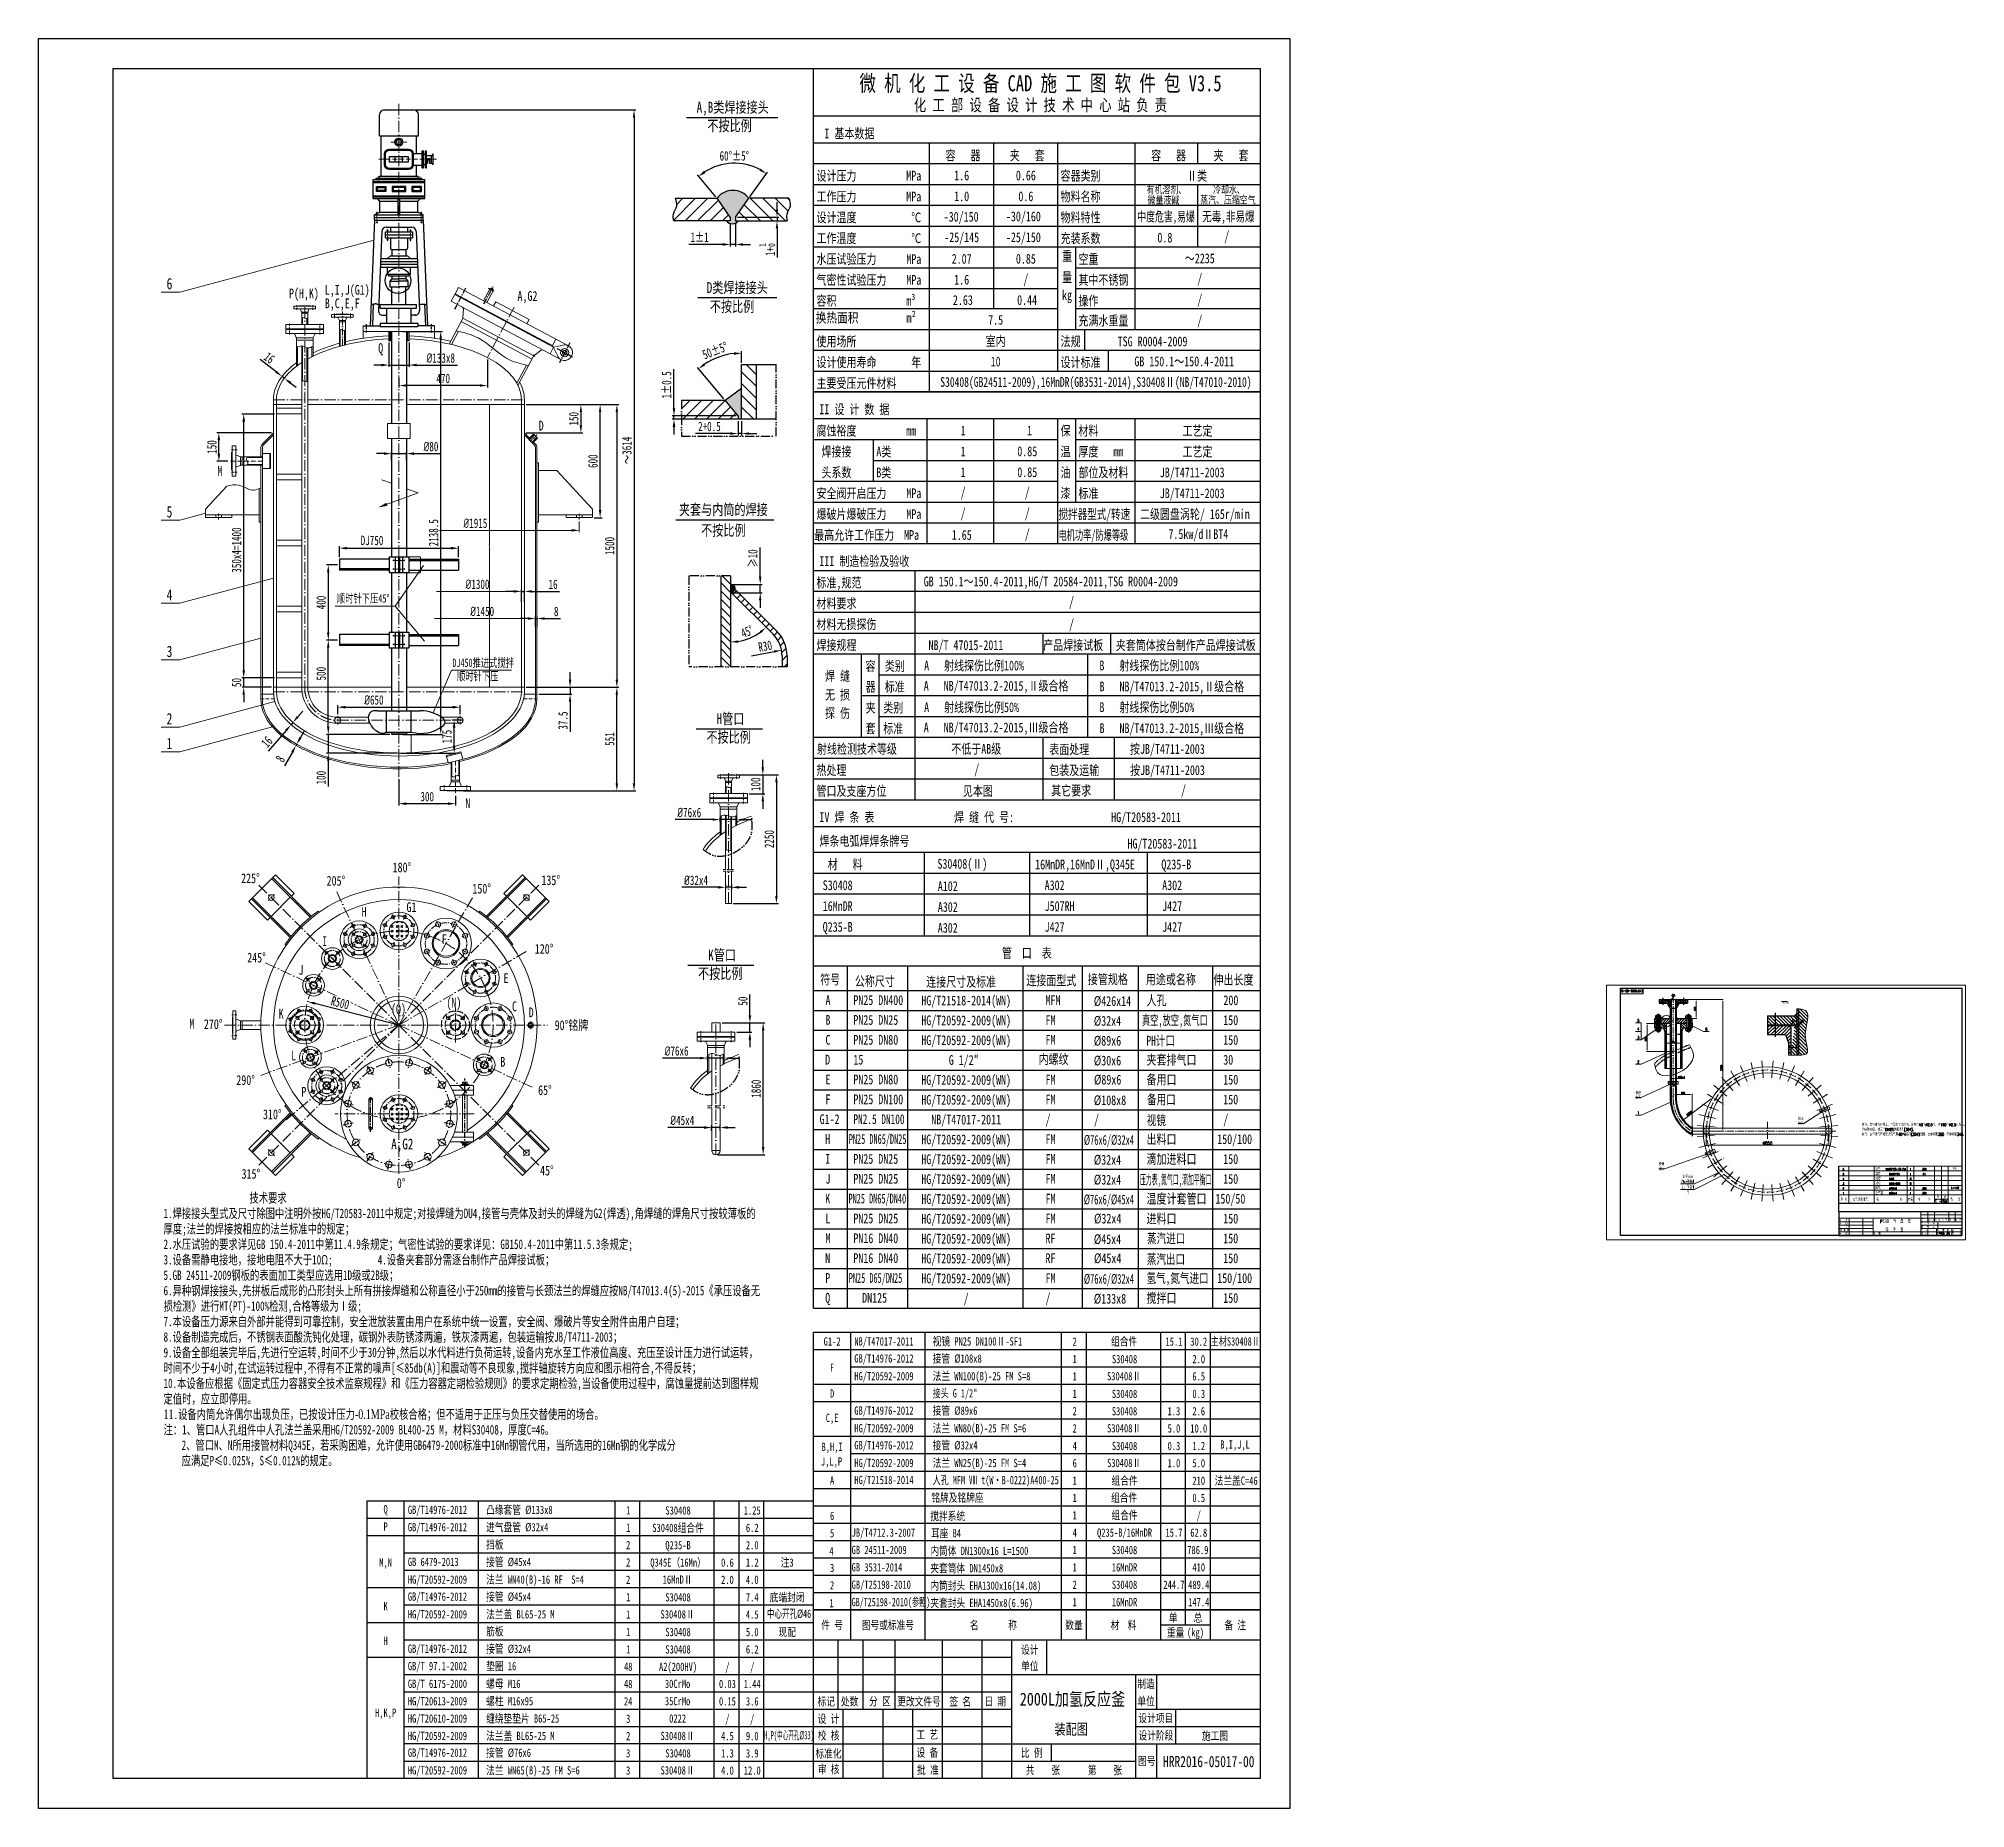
# Model space of a CAD drawing. Header units: millimetres. Extents: x 70410 to 80639, y -10587 to -1193.
import ezdxf
from ezdxf.enums import TextEntityAlignment as Align

# ---------------------------------------------------------------- set-up
doc = ezdxf.new("R2010")
doc.units = ezdxf.units.MM
for name, pattern in [('ACAD_ISO02W100', [15, 12, -3]), ('ACAD_ISO04W100', [30, 24, -3, 0, -3]), ('ACAD_ISO10W100', [18, 12, -3, 0, -3]), ('ACAD_ISO12W100', [21, 12, -3, 0, -3, 0, -3]), ('CENTER', [50.8, 31.75, -6.35, 6.35, -6.35]), ('DIVIDE', [31.75, 12.7, -6.35, 0, -6.35, 0, -6.35]), ('HIDDEN', [9.525, 6.35, -3.175])]:
    doc.linetypes.add(name, pattern=pattern)
for name, color, linetype in [('1', 7, 'Continuous'), ('1轮廓实线层', 7, 'Continuous'), ('3中心线层', 1, 'CENTER'), ('单点', 1, 'ACAD_ISO04W100'), ('双点画线', 2, 'DIVIDE'), ('图层1', 3, 'Continuous')]:
    doc.layers.add(name, color=color, linetype=linetype)
for name, color, linetype, lineweight in [('中心线', 1, 'ACAD_ISO10W100', 18), ('中粗线', 4, 'Continuous', 35), ('剖面线', 7, 'Continuous', 18), ('双点划线', 3, 'ACAD_ISO12W100', 18), ('文本', 7, 'Continuous', 18), ('标注', 7, 'Continuous', 18), ('标注线', 7, 'Continuous', 5), ('粗实线', 2, 'Continuous', 70), ('粗实线H', 7, 'Continuous', 35), ('细实线', 7, 'Continuous', 18), ('虚线', 6, 'ACAD_ISO02W100', 18), ('轮廓线', 7, 'Continuous', 30)]:
    doc.layers.add(name, color=color, linetype=linetype, lineweight=lineweight)
doc.styles.add('HGCAD', font='HGCAD.SHX', dxfattribs={"width": 0.75, "bigfont": 'HGCADHZ.SHX'})
doc.styles.add('HZ', font='', dxfattribs={"width": 0.8})
doc.styles.get("Standard").update_dxf_attribs({"font": '', "width": 0.707})
doc.styles.add('TH_GBDIM', font='romans.shx', dxfattribs={"width": 0.8, "bigfont": 'gbcbig.shx'})
doc.styles.add('一比一', font='simplex.shx', dxfattribs={"width": 0.7, "height": 3.5, "bigfont": 'hztxt.shx'})
doc.styles.add('一比三', font='simplex.shx', dxfattribs={"width": 0.7, "height": 10.5, "bigfont": 'hztxt.shx'})
doc.styles.add('一比五', font='simplex.shx', dxfattribs={"width": 0.7, "height": 17.5, "bigfont": 'hztxt.shx'})
doc.styles.add('一比十', font='simplex.shx', dxfattribs={"width": 0.7, "height": 35, "bigfont": 'hztxt.shx'})
doc.styles.add('标注', font='', dxfattribs={"height": 25})
doc.styles.add('样式 2', font='txt.shx', dxfattribs={"width": 0.7, "bigfont": 'hztxt.shx'})
doc.styles.add('样式 3', font='simplex.shx', dxfattribs={"width": 0.7, "height": 35, "bigfont": 'hztxt.shx'})
doc.styles.get('HZ').set_extended_font_data('SimSun')
doc.styles.get('Standard').set_extended_font_data('SimSun')
doc.styles.get('标注').set_extended_font_data('SimSun')
doc.dimstyles.new('HGCAD$0', dxfattribs={"dimtxt": 10, "dimasz": 5, "dimexe": 1, "dimexo": 1, "dimgap": 3, "dimtad": 1, "dimdec": 1, "dimdsep": 46, "dimtxsty": 'HGCAD', "dimcen": 0, "dimclrd": 3, "dimclre": 2, "dimclrt": 2, "dimadec": 1, "dimazin": 0, "dimtfac": 1, "dimtdec": 1, "dimtmove": 0, "dimatfit": 1, "dimfxl": 0, "dimarcsym": 0})
doc.dimstyles.new('HGCAD$2', dxfattribs={"dimtxt": 10, "dimasz": 5, "dimexe": 1, "dimexo": 1, "dimgap": 3, "dimtad": 2, "dimtih": 1, "dimdec": 1, "dimdsep": 46, "dimtxsty": 'HGCAD', "dimcen": 0, "dimclrd": 3, "dimclre": 2, "dimclrt": 2, "dimadec": 0, "dimazin": 0, "dimtfac": 1, "dimtdec": 1, "dimtmove": 0, "dimatfit": 1, "dimfxl": 0, "dimarcsym": 0})
doc.dimstyles.new('HGCAD$4', dxfattribs={"dimtxt": 10, "dimasz": 5, "dimexe": 1, "dimexo": 1, "dimgap": 3, "dimtad": 1, "dimtoh": 1, "dimdec": 1, "dimdsep": 46, "dimtxsty": 'HGCAD', "dimcen": 0, "dimclrd": 3, "dimclre": 2, "dimclrt": 2, "dimadec": 1, "dimazin": 0, "dimtfac": 1, "dimtdec": 1, "dimtofl": 0, "dimtmove": 0, "dimatfit": 1, "dimfxl": 0, "dimarcsym": 0})
doc.dimstyles.new('TH_GBDIM', dxfattribs={"dimtxt": 3.5, "dimasz": 2.5, "dimexe": 2, "dimexo": 0, "dimgap": 1.5, "dimtad": 1, "dimdec": 1, "dimzin": 0, "dimdsep": 46, "dimtxsty": 'TH_GBDIM', "dimcen": 2.5, "dimclrd": 130, "dimclre": 130, "dimclrt": 3, "dimadec": 0, "dimazin": 0, "dimtfac": 0.714286, "dimtdec": 1, "dimtmove": 0, "dimatfit": 3, "dimfxl": 0, "dimtzin": 0, "dimlwd": -1, "dimlwe": -1, "dimarcsym": 0})
doc.dimstyles.new('一比三', dxfattribs={"dimtxt": 10.5, "dimasz": 9, "dimexe": 3, "dimexo": 0, "dimgap": 2, "dimtad": 1, "dimdsep": 46, "dimtxsty": '一比三', "dimcen": 2.5, "dimclrd": 2, "dimclre": 3, "dimclrt": 4, "dimadec": 0, "dimazin": 0, "dimtfac": 1, "dimtmove": 0, "dimatfit": 3, "dimfxl": 0, "dimlwd": 13, "dimlwe": 13, "dimarcsym": 0})
doc.dimstyles.new('一比三$4', dxfattribs={"dimtxt": 10.5, "dimasz": 9, "dimexe": 3, "dimexo": 0, "dimgap": 2, "dimtad": 1, "dimdsep": 46, "dimtxsty": '一比三', "dimcen": 2.5, "dimclrd": 2, "dimclre": 3, "dimclrt": 4, "dimadec": 0, "dimazin": 0, "dimtfac": 1, "dimtmove": 0, "dimatfit": 0, "dimfxl": 0, "dimlwd": 13, "dimlwe": 13, "dimarcsym": 0})
doc.dimstyles.new('一比五', dxfattribs={"dimtxt": 17.5, "dimasz": 12, "dimexe": 3, "dimexo": 0, "dimgap": 2, "dimtad": 1, "dimdsep": 46, "dimtxsty": '一比五', "dimcen": 2.5, "dimclrd": 2, "dimclre": 256, "dimclrt": 4, "dimadec": 0, "dimazin": 0, "dimtfac": 1, "dimtmove": 0, "dimatfit": 3, "dimfxl": 0, "dimlwd": 13, "dimlwe": 13, "dimarcsym": 0})
pattern_1 = [(135, (82821.961, 688.826), (-8.980256, -8.980256), [])]

msp = doc.modelspace()

# ---------------------------------------------------------------- texts
at = {"layer": '1', "color": 140, "style": 'HZ'}
for s, height, width, p in [('微 机 化 工 设 备 CAD 施 工 图 软 件 包 V3.5', 85.536, 0.75, (75728.52, -1428.468)), ('化 工 部 设 备 设 计 技 术 中 心 站 负 责', 64.152, 0.75, (75728.52, -1544.643)), ('1.6', 51.857, 0.75, (75310.234, -1919.967)), ('0.66', 51.857, 0.75, (75650.983, -1919.967)), ('Ⅱ类', 51.857, 0.75, (76559.602, -1919.967)), ('1.0', 51.857, 0.75, (75310.234, -2030.58)), ('0.6', 51.857, 0.75, (75650.983, -2030.58)), ('-30/160 ', 51.857, 0.75, (75650.983, -2141.193)), ('中度危害,易爆', 51.857, 0.65, (76395.26, -2140.459)), ('无毒,非易爆', 51.857, 0.7, (76725.808, -2140.459)), ('-25/150 ', 51.857, 0.75, (75650.983, -2251.807)), ('/', 51.857, 0.75, (76717.495, -2245.914)), ('2.07', 51.857, 0.75, (75310.234, -2362.42)), ('0.85', 51.857, 0.75, (75650.983, -2362.42)), ('～2235', 51.857, 0.75, (76573.987, -2360.284)), ('1.6', 51.857, 0.75, (75310.234, -2473.033)), ('/', 51.857, 0.75, (75650.983, -2473.033)), ('/', 51.857, 0.75, (76573.987, -2470.897)), ('2.63', 51.857, 0.75, (75316.693, -2581.226)), ('0.44', 51.857, 0.75, (75657.443, -2581.226)), ('/', 51.857, 0.75, (76573.987, -2581.51)), ('/', 51.857, 0.75, (76573.987, -2692.123)), ('7.5', 51.857, 0.75, (75490.638, -2686.572)), ('室内', 51.857, 0.75, (75490.638, -2797.185)), ('10', 51.857, 0.75, (75490.638, -2907.798)), ('S30408(GB24511-2009),16MnDR(GB3531-2014),S30408Ⅱ(NB/T47010-2010)', 51.85704, 0.72, (76022.779, -3019.791)), ('1', 51.857, 0.75, (75317.656, -3273.663)), ('1', 51.857, 0.75, (75670.285, -3273.663)), ('工艺定', 51.857, 0.75, (76562.074, -3273.663)), ('1', 51.857, 0.75, (75317.656, -3384.276)), ('0.85', 51.857, 0.75, (75658.405, -3384.276)), ('工艺定', 51.857, 0.75, (76562.074, -3384.276)), ('1', 51.857, 0.75, (75317.656, -3494.889)), ('0.85', 51.857, 0.75, (75658.405, -3494.889)), ('/', 51.857, 0.75, (75317.656, -3605.502)), ('/', 51.857, 0.75, (75658.405, -3605.502)), ('/', 51.857, 0.75, (75317.656, -3716.116)), ('/', 51.857, 0.75, (75658.405, -3716.116)), ('/', 51.857, 0.75, (75658.405, -3826.729)), ('/', 51.857, 0.75, (75893.395, -4185.894)), ('/', 51.857, 0.75, (75893.395, -4304.956)), ('夹套筒体按台制作产品焊接试板', 51.85704, 0.75, (76499.579, -4411.842)), ('/', 51.857, 0.75, (75390.257, -5074.386)), ('见本图', 51.857, 0.75, (75396.146, -5185.692)), ('/', 51.857, 0.75, (76487.688, -5185.244)), ('HG/T21518-2014(WN)', 51.85704, 0.75, (75334.082, -6302.787)), ('HG/T20592-2009(WN)', 51.85704, 0.75, (75334.082, -6408.133)), ('HG/T20592-2009(WN)', 51.85704, 0.75, (75334.082, -6513.478)), ('G 1/2" ', 51.857, 0.75, (75334.082, -6618.824)), ('HG/T20592-2009(WN)', 51.85704, 0.75, (75334.082, -6724.17)), ('HG/T20592-2009(WN)', 51.85704, 0.75, (75334.082, -6829.516)), ('NB/T47017-2011', 51.85704, 0.75, (75334.082, -6934.862)), ('HG/T20592-2009(WN)', 51.85704, 0.75, (75334.082, -7040.208)), ('HG/T20592-2009(WN)', 51.85704, 0.75, (75334.082, -7145.554)), ('HG/T20592-2009(WN)', 51.85704, 0.75, (75334.082, -7250.9)), ('HG/T20592-2009(WN)', 51.85704, 0.75, (75334.082, -7356.246)), ('HG/T20592-2009(WN)', 51.85704, 0.75, (75334.082, -7461.592)), ('HG/T20592-2009(WN)', 51.85704, 0.75, (75334.082, -7777.63)), ('/', 51.857, 0.75, (75334.082, -7882.976)), ('件 号', 44.0083, 0.75, (74622.404, -9612.54)), ('图号或标准号', 44.0083, 0.75, (74918.688, -9612.54)), ('名       称', 44.0083, 0.75, (75478.335, -9612.54)), ('数量', 44.0083, 0.75, (75906.301, -9612.54)), ('材  料', 44.0083, 0.75, (76169.664, -9612.54)), ('单', 44.008, 0.75, (76433.028, -9573.036)), ('总', 44.008, 0.75, (76564.71, -9573.036)), ('备 注', 44.0083, 0.75, (76762.232, -9612.54)), ('设计', 44.0083, 0.75, (75671.874, -9743.644)), ('重量', 44.0083, 0.75, (76446.196, -9652.045)), ('单位', 44.0083, 0.75, (75671.874, -9829.464)), ('制造', 44.0083, 0.75, (76289.028, -9923.957)), ('标记', 44.0083, 0.75, (74591.629, -10017.833)), ('处数', 44.0083, 0.75, (74715.223, -10017.833)), ('分 区', 44.0083, 0.75, (74876.151, -10017.833)), ('更改文件号', 44.0083, 0.75, (75083.676, -10017.833)), ('签 名', 44.0083, 0.75, (75302.156, -10017.833)), ('日 期', 44.0083, 0.75, (75488.172, -10017.833)), ('单位', 44.0083, 0.75, (76289.028, -10016.134)), ('设 计', 44.0083, 0.75, (74602.58, -10110.065)), ('设计项目', 44.0083, 0.75, (76340.851, -10106.347)), ('校 核', 44.0083, 0.75, (74604.145, -10198.454)), ('工 艺', 44.0083, 0.75, (75127.847, -10193.102)), ('装配图', 57.6, 0.75, (75891.62, -10165.49)), ('设计阶段', 44.0083, 0.75, (76340.851, -10198.524)), ('施工图', 44.0083, 0.75, (76655.021, -10200.212)), ('标准化', 44.0083, 0.75, (74603.327, -10294.42)), ('设 备', 44.0083, 0.75, (75127.847, -10289.306)), ('比 例', 44.0083, 0.75, (75682.442, -10290.702)), ('图号', 44.0083, 0.75, (76292.47, -10335.26)), ('HRR2016-05017-00', 59.41117, 0.75, (76621.884, -10338.497)), ('审 核', 44.0083, 0.75, (74604.145, -10377.456)), ('批 准', 44.0083, 0.75, (75130.872, -10381.484)), ('共    张', 44.0083, 0.75, (75741.699, -10382.879)), ('第    张', 44.0083, 0.75, (76070.903, -10382.879))]:
    msp.add_text(s, height=height, dxfattribs=dict(at, width=width)).set_placement(p, align=Align.MIDDLE)
for s, height, width, p in [(' I 基本数据', 51.857, 0.75, (74555.234, -1722.443)), ('容   器', 51.857, 0.75, (75224.584, -1839.219)), ('夹   套', 51.857, 0.75, (75565.333, -1839.219)), ('容   器', 51.857, 0.75, (76315.542, -1839.219)), ('夹   套', 51.857, 0.75, (76647.382, -1839.219)), ('设计压力          MPa', 51.85704, 0.75, (74539.432, -1946.83)), ('容器类别', 51.857, 0.75, (75835.187, -1946.83)), ('工作压力          MPa', 51.85704, 0.75, (74539.432, -2057.443)), ('物料名称', 51.857, 0.75, (75835.187, -2057.443)), ('设计温度           ℃', 51.85704, 0.75, (74539.432, -2168.057)), ('物料特性', 51.857, 0.75, (75835.187, -2168.057)), ('工作温度           ℃', 51.85704, 0.75, (74539.432, -2278.67)), ('充装系数', 51.857, 0.75, (75835.187, -2278.67)), ('水压试验压力      MPa', 51.85704, 0.75, (74539.432, -2389.283)), ('重', 51.857, 0.75, (75843.055, -2373.222)), ('空重', 51.857, 0.75, (75929.999, -2389.283)), ('气密性试验压力    MPa', 51.85704, 0.75, (74539.432, -2499.896)), ('量', 51.857, 0.75, (75843.055, -2486.099)), ('其中不锈钢', 51.857, 0.75, (75929.999, -2499.896)), ('6', 60, 0.75, (71089.379, -2523.823)), ('容积              m³', 51.85704, 0.75, (74539.432, -2610.51)), ('kg', 51.857, 0.75, (75843.055, -2580.236)), ('操作', 51.857, 0.75, (75929.999, -2610.51)), ('换热面积         m²', 51.85704, 0.8, (74535.607, -2700.661)), ('充满水重量', 51.857, 0.75, (75929.999, -2715.856)), ('使用场所', 51.857, 0.75, (74539.432, -2826.469)), ('法规', 51.857, 0.75, (75835.187, -2826.469)), ('TSG R0004-2009', 51.85704, 0.75, (76138.194, -2826.469)), ('设计使用寿命       年', 51.85704, 0.75, (74539.432, -2937.082)), ('设计标准', 51.857, 0.75, (75835.187, -2937.082)), ('GB 150.1～150.4-2011', 51.85704, 0.75, (76226.997, -2932.44)), ('主要受压元件材料', 51.857, 0.75, (74539.432, -3047.695)), ('II 设 计 数 据', 51.857, 0.75, (74555.234, -3186.752)), ('腐蚀裕度          mm', 51.85704, 0.75, (74539.432, -3300.526)), ('保', 51.857, 0.75, (75835.187, -3300.526)), ('材料', 51.857, 0.75, (75929.999, -3300.526)), (' 焊接接     A类', 51.85704, 0.75, (74539.432, -3411.139)), ('温', 51.857, 0.75, (75835.187, -3411.139)), ('厚度   mm', 51.857, 0.75, (75929.999, -3411.139)), (' 头系数     B类', 51.85704, 0.75, (74539.432, -3521.752)), ('油', 51.857, 0.75, (75835.187, -3521.752)), ('部位及材料', 51.857, 0.75, (75929.999, -3521.752)), ('JB/T4711-2003', 51.85704, 0.75, (76361.951, -3521.752)), ('安全阀开启压力    MPa', 51.85704, 0.75, (74539.432, -3632.366)), ('漆', 51.857, 0.75, (75835.187, -3632.366)), ('标准', 51.857, 0.75, (75929.999, -3632.366)), ('JB/T4711-2003', 51.85704, 0.75, (76361.951, -3632.366)), ('5', 60, 0.75, (71089.379, -3734.859)), ('爆破片爆破压力    MPa', 51.85704, 0.75, (74539.432, -3742.979)), ('搅拌器型式/转速 ', 51.857, 0.7, (75824.04, -3742.907)), ('二级圆盘涡轮/ 165r/min', 51.85704, 0.75, (76256.542, -3742.979)), ('最高允许工作压力  MPa', 51.85704, 0.75, (74527.28, -3853.592)), ('1.65', 51.857, 0.75, (75257.899, -3853.592)), ('电机功率/防爆等级 ', 51.857, 0.6, (75824.04, -3853.52)), ('7.5kw/dⅡBT4 ', 51.857, 0.75, (76407.785, -3848.895)), ('III 制造检验及验收', 51.85704, 0.75, (74555.234, -3992.649)), ('标准,规范', 51.857, 0.75, (74539.432, -4106.422)), (' GB 150.1～150.4-2011,HG/T 20584-2011,TSG R0004-2009 ', 51.85704, 0.75, (75082.32, -4100.416)), ('4', 60, 0.75, (71089.379, -4175.587)), ('材料要求', 51.857, 0.75, (74539.432, -4217.036)), ('材料无损探伤', 51.857, 0.75, (74539.432, -4327.649)), ('焊接规程        ', 51.85704, 0.75, (74539.432, -4438.262)), ('NB/T 47015-2011', 51.85704, 0.75, (75134.335, -4438.262)), ('             产品焊接试板', 51.85704, 0.75, (75399.069, -4438.262)), ('3', 60, 0.75, (71089.379, -4475.99)), ('容  ', 51.857, 0.75, (74800.163, -4548.876)), ('类别   ', 51.857, 0.75, (74902.122, -4548.876)), ('A   射线探伤比例100%%%', 51.85704, 0.75, (75110.888, -4546.878)), ('B   射线探伤比例100%%%', 51.85704, 0.75, (76041.373, -4546.878)), ('焊 缝', 51.857, 0.75, (74584.989, -4602.545)), ('标准   ', 51.857, 0.75, (74902.122, -4659.489)), ('A   NB/T47013.2-2015,Ⅱ级合格', 51.85704, 0.75, (75109.072, -4654.239)), ('B   NB/T47013.2-2015,Ⅱ级合格', 51.85704, 0.75, (76042.156, -4657.782)), ('无 损', 51.857, 0.75, (74584.989, -4701.696)), ('器', 51.857, 0.75, (74800.163, -4659.489)), ('2', 60, 0.75, (71089.379, -4833.323)), ('探 伤', 51.857, 0.75, (74584.989, -4798.857)), ('夹', 51.857, 0.75, (74800.163, -4770.102)), ('类别 ', 51.857, 0.75, (74894.026, -4770.102)), ('A   射线探伤比例50%%%', 51.85704, 0.75, (75110.888, -4768.105)), ('B   射线探伤比例50%%%', 51.85704, 0.75, (76041.373, -4768.105)), ('1', 60, 0.75, (71089.379, -4964.135)), ('套', 51.857, 0.75, (74800.163, -4880.715)), ('标准', 51.857, 0.75, (74894.026, -4880.715)), ('A   NB/T47013.2-2015,Ⅲ级合格', 51.85704, 0.75, (75109.072, -4875.465)), ('B   NB/T47013.2-2015,Ⅲ级合格', 51.85704, 0.75, (76042.156, -4879.008)), ('射线检测技术等级', 51.857, 0.75, (74542.2, -4989.114)), ('  不低于AB级', 51.857, 0.75, (75202.135, -4989.114)), ('表面处理', 51.857, 0.75, (75775.168, -4991.329)), ('  按JB/T4711-2003', 51.85704, 0.75, (76150.775, -4989.517)), ('热处理 ', 51.857, 0.75, (74539.432, -5101.942)), ('包装及运输', 51.857, 0.75, (75775.168, -5101.942)), ('  按JB/T4711-2003', 51.85704, 0.75, (76151.225, -5101.942)), ('管口及支座方位 ', 51.857, 0.75, (74539.432, -5212.555)), ('其它要求', 51.857, 0.75, (75785.37, -5210.341)), ('IV 焊 条 表                焊 缝 代 号:', 51.85704, 0.75, (74555.234, -5351.612)), ('HG/T20583-2011', 51.85704, 0.75, (76103.819, -5351.612)), ('焊条电弧焊焊条牌号                     ', 51.85704, 0.75, (74555.234, -5477.826)), ('HG/T20583-2011', 51.85704, 0.75, (76190.482, -5492.266)), ('225%%D', 51.857, 0.75, (71485.037, -5675.785)), ('180%%D', 51.857, 0.75, (72289.324, -5617.918)), (' 材   料', 51.857, 0.75, (74572.567, -5602.231)), ('S30408(Ⅱ)', 51.857, 0.75, (75181.488, -5599.149)), ('16MnDR,16MnDⅡ,Q345E', 51.85704, 0.75, (75700.343, -5602.231)), ('Q235-B', 51.857, 0.75, (76370.203, -5602.231)), ('205%%D', 51.857, 0.75, (71939.032, -5689.26)), ('150%%D', 51.857, 0.75, (72712.592, -5731.072)), ('135%%D', 51.857, 0.75, (73079.182, -5686.073)), ('S30408', 51.857, 0.75, (74572.567, -5712.858)), ('A102', 51.857, 0.75, (75183.468, -5717.723)), ('A302', 51.857, 0.75, (75750.558, -5712.858)), ('A302', 51.857, 0.75, (76374.638, -5712.858)), ('16MnDR', 51.857, 0.75, (74572.567, -5823.486)), ('A302', 51.857, 0.75, (75183.468, -5828.35)), ('J507RH', 51.857, 0.75, (75750.558, -5823.486)), ('J427', 51.857, 0.75, (76374.638, -5823.486)), ('Q235-B', 51.857, 0.75, (74572.567, -5934.113)), ('A302', 51.857, 0.75, (75183.468, -5938.978)), ('J427', 51.857, 0.75, (75750.558, -5934.113)), ('J427', 51.857, 0.75, (76374.638, -5934.113)), ('120%%D', 51.857, 0.75, (73043.967, -6050.747)), ('管  口  表', 51.857, 0.75, (75523.646, -6072.619)), ('245%%D', 51.857, 0.75, (71517.461, -6096.906)), ('符号', 51.857, 0.75, (74559.051, -6213.396)), ('公称尺寸', 51.857, 0.75, (74743.169, -6222.108)), ('连接尺寸及标准', 51.857, 0.75, (75121.888, -6225.38)), ('连接面型式', 51.857, 0.75, (75653.542, -6217.914)), ('接管规格', 51.857, 0.75, (75980.01, -6211.416)), (' 用途或名称', 51.857, 0.75, (76261.856, -6212.508)), ('伸出长度', 51.857, 0.75, (76646.913, -6214.147)), ('A', 51.857, 0.75, (74587.254, -6322.53)), ('PN25 DN400', 51.857, 0.75, (74735.209, -6322.53)), ('MFM', 51.857, 0.75, (75755.216, -6323.26)), ('%%C426x14', 51.857, 0.75, (76011.742, -6327.263)), ('人孔 ', 51.857, 0.75, (76291.498, -6323.26)), ('200', 51.857, 0.75, (76699.712, -6323.26)), ('270%%D', 51.857, 0.75, (71287.315, -6450.244)), ('90%%D铭牌', 51.857, 0.75, (73149.527, -6455.642)), ('B', 51.857, 0.75, (74587.254, -6427.876)), ('PN25 DN25', 51.857, 0.75, (74735.209, -6427.876)), ('FM', 51.857, 0.75, (75755.216, -6428.606)), ('%%C32x4', 51.857, 0.75, (76011.742, -6432.609)), ('真空,放空,氮气口 ', 51.857, 0.6, (76267.359, -6428.606)), ('150', 51.857, 0.75, (76698.722, -6428.606)), ('C', 51.857, 0.75, (74587.254, -6533.222)), ('FM', 51.857, 0.75, (75755.216, -6533.952)), ('%%C89x6', 51.857, 0.75, (76011.742, -6537.955)), ('PH计口 ', 51.857, 0.7, (76291.025, -6537.797)), ('150', 51.857, 0.75, (76698.722, -6533.952)), ('D', 51.857, 0.75, (74585.784, -6638.568)), ('15', 51.857, 0.75, (74735.209, -6638.568)), ('内螺纹 ', 51.857, 0.75, (75718.72, -6636.105)), ('%%C30x6', 51.857, 0.75, (76011.742, -6643.3)), ('夹套排气口 ', 51.857, 0.75, (76291.498, -6639.298)), ('30', 51.857, 0.75, (76698.722, -6639.298)), ('290%%D', 51.857, 0.75, (71459.624, -6746.922)), ('65%%D', 51.857, 0.75, (73061.657, -6800.675)), ('E', 51.857, 0.75, (74587.254, -6743.914)), ('PN25 DN80', 51.857, 0.75, (74735.209, -6743.914)), ('FM', 51.857, 0.75, (75755.216, -6744.644)), ('%%C89x6', 51.857, 0.75, (76012.683, -6744.644)), ('150', 51.857, 0.75, (76698.722, -6744.644)), ('F', 51.857, 0.75, (74587.254, -6849.26)), ('FM', 51.857, 0.75, (75755.216, -6849.99)), ('150', 51.857, 0.75, (76698.722, -6849.99)), ('G1-2', 51.857, 0.75, (74556.111, -6954.605)), ('PN2.5 DN100', 51.85704, 0.7, (74735.209, -6954.605)), ('/', 51.857, 0.75, (75755.216, -6955.336)), ('/', 51.857, 0.75, (76012.683, -6955.336)), ('视镜', 51.857, 0.7, (76292.797, -6959.907)), ('/', 51.857, 0.75, (76698.722, -6955.336)), ('H', 51.857, 0.75, (74585.784, -7059.951)), ('FM', 51.857, 0.75, (75755.216, -7060.682)), ('出料口 ', 51.857, 0.75, (76291.498, -7060.682)), ('150/100', 51.857, 0.75, (76666.739, -7060.682)), ('I', 51.857, 0.75, (74585.784, -7165.297)), ('PN25 DN25', 51.857, 0.75, (74735.209, -7165.297)), ('FM', 51.857, 0.75, (75755.216, -7166.028)), ('%%C32x4', 51.857, 0.75, (76011.742, -7170.03)), ('滴加进料口 ', 51.857, 0.75, (76291.498, -7166.028)), ('150', 51.857, 0.75, (76698.722, -7166.028)), ('315%%D', 51.857, 0.75, (71487.406, -7244.758)), ('0%%D', 51.857, 0.75, (72311.48, -7293.689)), ('45%%D', 51.857, 0.75, (73071.821, -7227.168)), ('J', 51.857, 0.75, (74587.254, -7270.643)), ('PN25 DN25', 51.857, 0.75, (74735.209, -7270.643)), ('FM', 51.857, 0.75, (75755.216, -7271.374)), ('%%C32x4', 51.857, 0.75, (76011.742, -7275.376)), ('压力表,氮气口,滴加平衡口 ', 51.85704, 0.43, (76256.491, -7275.219)), ('150', 51.857, 0.75, (76698.722, -7271.374)), ('K', 51.857, 0.75, (74585.784, -7375.989)), ('FM', 51.857, 0.75, (75755.216, -7376.72)), ('温度计套管口 ', 51.857, 0.75, (76291.498, -7376.72)), ('150/50', 51.857, 0.75, (76657.218, -7376.72)), ('L', 51.857, 0.75, (74587.254, -7481.335)), ('PN25 DN25', 51.857, 0.75, (74735.209, -7481.335)), ('FM', 51.857, 0.75, (75755.216, -7482.066)), ('%%C32x4', 51.857, 0.75, (76012.683, -7482.066)), ('进料口 ', 51.857, 0.75, (76291.498, -7482.066)), ('150', 51.857, 0.75, (76698.722, -7482.066)), ('蒸汽进口', 51.857, 0.7, (76294.176, -7587.412)), ('P', 51.857, 0.75, (74585.784, -7797.373)), ('FM', 51.857, 0.75, (75755.216, -7798.103)), ('氢气,氮气进口 ', 51.857, 0.7, (76291.498, -7798.103)), ('150/100', 51.857, 0.75, (76666.739, -7798.103)), ('Q', 51.857, 0.75, (74585.784, -7902.719)), ('DN125', 51.857, 0.75, (74781.953, -7902.719)), ('/', 51.857, 0.75, (75755.216, -7903.449)), ('%%C133x8', 51.857, 0.75, (76011.742, -7907.452)), ('搅拌口 ', 51.857, 0.75, (76291.498, -7903.449)), ('150', 51.857, 0.75, (76698.722, -7903.449)), ('视镜 PN25 DN100Ⅱ-SF1', 44.00827, 0.75, (75156.138, -8130.13)), ('GB/T14976-2012', 44.00827, 0.75, (74740.356, -8220.462)), ('NB/T47017-2011', 44.00827, 0.75, (74740.356, -8130.13)), ('接管 %%C108x8', 44.0083, 0.75, (75156.138, -8220.951)), ('HG/T20592-2009', 44.00827, 0.75, (74740.356, -8314.485)), ('法兰 WN100(B)-25 FM S=8 ', 44.00827, 0.75, (75156.138, -8314.485)), ('接头 G 1/2"', 44.0083, 0.69, (75156.138, -8405.305)), ('GB/T14976-2012', 44.00827, 0.75, (74740.356, -8496.994)), ('接管 %%C89x6', 44.0083, 0.75, (75156.138, -8497.483)), ('HG/T20592-2009', 44.00827, 0.75, (74740.356, -8591.016)), ('法兰 WN80(B)-25 FM S=6 ', 44.00827, 0.75, (75156.138, -8591.016)), ('GB/T14976-2012', 44.00827, 0.75, (74740.356, -8681.348)), ('接管 %%C32x4', 44.0083, 0.75, (75156.138, -8681.837)), ('HG/T20592-2009', 44.00827, 0.75, (74740.356, -8775.371)), ('法兰 WN25(B)-25 FM S=4 ', 44.00827, 0.75, (75156.138, -8775.371)), ('HG/T21518-2014', 44.00827, 0.75, (74740.356, -8865.703)), ('人孔 MFM Ⅷ t(W·B-0222)A400-25', 44.00827, 0.69, (75156.138, -8866.192)), ('铭牌及铭牌座', 44.0083, 0.75, (75149.267, -8959.725)), ('GB/T14976-2012', 44.00827, 0.75, (72370.084, -9115.898)), ('进气盘管 %%C32x4', 44.00827, 0.75, (72785.866, -9116.387)), ('JB/T4712.3-2007', 44.00827, 0.75, (74726.08, -9144.762)), ('搅拌系统', 44.0083, 0.75, (75143.76, -9057.582)), ('耳座 B4', 44.0083, 0.75, (75147.111, -9148.761)), ('挡板', 44.0083, 0.75, (72785.866, -9208.564)), ('GB 24511-2009', 44.00827, 0.75, (74726.08, -9236.939)), ('内筒体 DN1300x16 L=1500', 44.00827, 0.75, (75143.76, -9241.937)), ('GB 6479-2013', 44.00827, 0.75, (72370.084, -9300.253)), ('接管 %%C45x4', 44.0083, 0.75, (72785.866, -9300.742)), ('GB 3531-2014', 44.00827, 0.75, (74726.08, -9329.116)), ('夹套筒体 DN1450x8 ', 44.00827, 0.75, (75143.76, -9334.114)), ('HG/T20592-2009', 44.00827, 0.75, (72370.084, -9394.275)), ('法兰 WN40(B)-16 RF  S=4', 44.00827, 0.75, (72785.866, -9394.275)), ('GB/T25198-2010', 44.00827, 0.75, (74726.08, -9421.294)), ('内筒封头 EHA1300x16(14.08)', 44.00827, 0.75, (75143.76, -9426.291)), ('GB/T14976-2012', 44.00827, 0.75, (72370.084, -9484.607)), ('接管 %%C45x4', 44.0083, 0.75, (72785.866, -9485.096)), ('GB/T25198-2010(参照)', 44.00827, 0.62, (74726.08, -9513.471)), ('夹套封头 EHA1450x8(6.96)', 44.00827, 0.75, (75143.76, -9518.469)), ('HG/T20592-2009', 44.00827, 0.75, (72370.084, -9578.63)), ('法兰盖 BL65-25 M ', 44.00827, 0.75, (72785.866, -9578.63)), ('GB/T14976-2012', 44.00827, 0.75, (72370.084, -9761.139)), ('接管 %%C32x4', 44.0083, 0.75, (72785.866, -9761.628)), ('筋板', 44.0083, 0.75, (72785.866, -9669.451)), ('GB/T 97.1-2002', 44.00827, 0.75, (72370.084, -9853.316)), ('垫圈 16', 44.0083, 0.75, (72785.866, -9853.805)), ('GB/T 6175-2000', 44.00827, 0.75, (72370.084, -9947.339)), ('螺母 M16', 44.0083, 0.75, (72785.866, -9947.339)), ('HG/T20613-2009', 44.00827, 0.75, (72370.084, -10039.516)), ('螺柱 M16x95', 44.0083, 0.75, (72785.866, -10039.516)), ('HG/T20610-2009', 44.00827, 0.75, (72370.084, -10131.693)), ('缠绕垫垫片 B65-25', 44.00827, 0.75, (72785.866, -10131.693)), ('HG/T20592-2009', 44.00827, 0.75, (72370.084, -10223.87)), ('法兰盖 BL65-25 M ', 44.00827, 0.75, (72785.866, -10223.87)), ('GB/T14976-2012', 44.00827, 0.75, (72370.084, -10312.738)), ('接管 %%C76x6', 44.0083, 0.75, (72785.866, -10313.227)), ('HG/T20592-2009', 44.00827, 0.75, (72370.084, -10406.761)), ('法兰 WN65(B)-25 FM S=6 ', 44.00827, 0.75, (72785.866, -10406.761))]:
    msp.add_text(s, height=height, dxfattribs=dict(at, width=width)).set_placement(p)
at = {"layer": '1', "color": 3, "style": 'HZ', "width": 0.75}
for s, height, p in [('有机溶剂、', 40, (76396.936, -1993.864)), ('微量液碱', 40, (76381.014, -2048.904)), ('蒸汽、压缩空气 ', 40, (76734.342, -2047.803)), ('冷却水、', 40, (76728.776, -1993.864)), ('-30/150 ', 51.857, (75320.677, -2143.035)), ('-25/145', 51.857, (75310.234, -2251.807)), ('0.8', 51.857, (76388.9, -2249.67))]:
    msp.add_text(s, height=height, dxfattribs=at).set_placement(p, align=Align.MIDDLE)
at = {"layer": '1', "color": 2, "style": 'HZ', "width": 0.75}
for s, height, p in [('P(H,K)', 51.857, (71739.065, -2571.732)), ('L,I,J(G1)', 51.857, (71929.509, -2552.545)), ('A,G2', 51.857, (72952.179, -2585.286)), ('B,C,E,F', 51.857, (71929.471, -2624.362)), ('Q', 51.857, (72212.91, -2861.743)), ('N', 51.857, (72674.959, -5276.797)), ('H', 51.857, (72124.83, -5854.29)), ('G1', 51.857, (72362.853, -5829.207)), ('I', 51.857, (71915.377, -6010.301)), ('F', 51.857, (72550.347, -5998.761)), ('J', 51.857, (71789.978, -6161.786)), ('E', 51.857, (72878.674, -6205.813)), ('(N)', 51.857, (72575.073, -6336.131)), ('C', 51.857, (72923.187, -6355.465)), ('D', 51.857, (73011.42, -6387.529)), ('M', 51.857, (71210.261, -6447.768)), ('K', 51.857, (71684.022, -6394.299)), ('L', 51.857, (71750.923, -6616.999)), ('B', 51.857, (72861.344, -6650.006)), ('P', 51.857, (71804.827, -6808.95)), ('A,G2', 57.6189, (72281.863, -7089.256))]:
    msp.add_text(s, height=height, dxfattribs=at).set_placement(p)
at = {"layer": '1', "color": 1, "style": 'HZ'}
for s, width, p in [('PN25 DN80', 0.75, (74735.209, -6533.222)), ('备用口', 0.75, (76291.498, -6744.644)), ('PN25 DN100', 0.75, (74735.209, -6849.26)), ('%%C108x8', 0.75, (76011.742, -6853.992)), ('备用口', 0.7, (76294.176, -6849.99)), ('PN25 DN65/DN25', 0.59, (74710.908, -7059.951)), ('%%C76x6/%%C32x4', 0.6, (75958.938, -7064.684)), ('PN25 DN65/DN40', 0.59, (74709.305, -7375.989)), ('%%C76x6/%%C45x4', 0.6, (75958.558, -7380.722))]:
    msp.add_text(s, height=51.857, dxfattribs=dict(at, width=width)).set_placement(p)
at = {"layer": '1', "color": 3, "style": 'HZ'}
for s, height, width, p in [('310%%D', 51.857, 0.75, (71601.162, -6928.645)), ('PN25 D65/DN25', 51.857, 0.59, (74710.908, -7797.373)), ('%%C76x6/%%C32x4', 51.857, 0.6, (75958.938, -7802.106)), ('GB/T14976-2012', 44.00827, 0.75, (72370.084, -9023.721)), ('凸缘套管 %%C133x8', 44.00827, 0.75, (72785.866, -9024.21)), ('2000L加氢反应釜', 68.4, 0.8, (75618.848, -10040.9))]:
    msp.add_text(s, height=height, dxfattribs=dict(at, width=width)).set_placement(p)
at = {"layer": '1', "color": 140, "style": 'HZ'}
for s, height, width, p in [('组合件', 44.0083, 0.75, (76172.397, -8130.13)), ('主材S30408Ⅱ', 44.0083, 0.7, (76762.711, -8130.13)), ('G1-2', 44.0083, 0.75, (74622.404, -8130.282)), ('2', 44.008, 0.75, (75910.27, -8131.018)), ('1', 44.008, 0.75, (75910.27, -8223.561)), ('S30408', 44.0083, 0.75, (76174.846, -8224.05)), ('15.1', 44.0083, 0.75, (76436.997, -8131.018)), ('30.2', 44.0083, 0.75, (76568.679, -8131.018)), ('2.0', 44.0083, 0.75, (76568.679, -8224.089)), ('F', 44.008, 0.75, (74622.404, -8269.461)), ('1', 44.008, 0.75, (75910.27, -8315.372)), ('S30408Ⅱ', 44.0083, 0.75, (76172.397, -8314.485)), ('6.5', 44.0083, 0.75, (76568.679, -8315.372)), ('D', 44.008, 0.75, (74622.404, -8406.761)), ('1', 44.008, 0.75, (75910.27, -8407.916)), ('S30408', 44.0083, 0.75, (76174.846, -8408.405)), ('0.3', 44.0083, 0.75, (76568.679, -8408.444)), ('2', 44.008, 0.75, (75910.27, -8500.093)), ('S30408', 44.0083, 0.75, (76174.846, -8500.582)), ('1.3', 44.0083, 0.75, (76436.997, -8500.621)), ('2.6', 44.0083, 0.75, (76568.679, -8500.621)), ('C,E', 44.0083, 0.75, (74622.404, -8535.718)), ('2', 44.008, 0.75, (75910.27, -8591.904)), ('S30408Ⅱ', 44.0083, 0.75, (76172.397, -8591.016)), ('5.0', 44.0083, 0.75, (76436.997, -8591.904)), ('10.0', 44.0083, 0.75, (76568.679, -8591.904)), ('B,H,I', 44.0083, 0.75, (74622.404, -8689.824)), ('4', 44.008, 0.75, (75910.27, -8684.448)), ('S30408', 44.0083, 0.75, (76174.846, -8684.937)), ('0.3', 44.0083, 0.75, (76436.997, -8684.975)), ('1.2', 44.0083, 0.75, (76568.679, -8684.975)), ('B,I,J,L', 44.0083, 0.75, (76761.609, -8677.178)), ('J,L,P', 44.0083, 0.75, (74619.259, -8766.961)), ('6', 44.008, 0.75, (75910.27, -8776.258)), ('S30408Ⅱ', 44.0083, 0.75, (76172.397, -8775.371)), ('1.0', 44.0083, 0.75, (76436.997, -8776.258)), ('5.0', 44.0083, 0.75, (76568.679, -8776.258)), ('A', 44.008, 0.75, (74622.404, -8867.647)), ('1', 44.008, 0.75, (75910.27, -8868.802)), ('组合件', 44.0083, 0.75, (76174.846, -8869.291)), ('210', 44.0083, 0.75, (76568.679, -8869.33)), ('Q', 44.008, 0.75, (72252.132, -9020.857)), ('1', 44.008, 0.75, (75910.27, -8960.613)), ('组合件', 44.0083, 0.75, (76172.397, -8959.725)), ('0.5', 44.0083, 0.75, (76568.679, -8960.613)), ('P', 44.008, 0.75, (72252.132, -9113.035)), ('1', 44.008, 0.75, (73539.998, -9118.997)), ('S30408组合件', 44.0083, 0.75, (73804.574, -9119.486)), ('6.2', 44.0083, 0.75, (74198.407, -9119.525)), ('6', 44.008, 0.75, (74622.404, -9055.817)), ('4', 44.008, 0.75, (75910.27, -9144.967)), ('1', 44.008, 0.75, (75910.27, -9052.79)), ('Q235-B/16MnDR', 44.00827, 0.75, (76174.846, -9144.967)), ('组合件', 44.0083, 0.75, (76174.846, -9052.79)), ('15.7', 44.0083, 0.75, (76436.997, -9144.967)), ('62.8', 44.0083, 0.75, (76568.679, -9144.967)), ('/', 44.008, 0.75, (76568.679, -9052.79)), ('2', 44.008, 0.75, (73539.998, -9211.175)), ('Q235-B', 44.0083, 0.75, (73804.574, -9211.664)), ('2.0', 44.0083, 0.75, (74198.407, -9211.703)), ('4', 44.008, 0.75, (74619.523, -9243.052)), ('5', 44.008, 0.75, (74622.404, -9147.995)), ('1', 44.008, 0.75, (75910.27, -9237.145)), ('S30408', 44.0083, 0.75, (76174.846, -9237.145)), ('786.9', 44.0083, 0.75, (76563.856, -9237.145)), ('M,N', 44.0083, 0.75, (72252.132, -9303.726)), ('2', 44.008, 0.75, (73539.998, -9303.352)), ('0.6', 44.0083, 0.75, (74066.725, -9303.88)), ('1.2', 44.0083, 0.75, (74198.407, -9303.88)), ('3', 44.008, 0.75, (74622.404, -9332.349)), ('1', 44.008, 0.75, (75910.27, -9329.322)), ('16MnDR', 44.0083, 0.75, (76174.846, -9329.322)), ('410', 44.0083, 0.75, (76568.679, -9329.322)), ('2', 44.008, 0.75, (73539.998, -9395.163)), ('16MnDⅡ', 44.0083, 0.75, (73802.125, -9394.275)), ('2.0', 44.0083, 0.75, (74066.725, -9395.163)), ('4.0', 44.0083, 0.75, (74198.407, -9395.163)), ('2', 44.008, 0.75, (74622.404, -9424.526)), ('2', 44.008, 0.75, (75910.27, -9421.499)), ('S30408', 44.0083, 0.75, (76174.846, -9421.499)), ('244.7', 44.0083, 0.75, (76436.997, -9421.499)), ('489.4', 44.0083, 0.75, (76568.679, -9421.499)), ('K', 44.008, 0.75, (72252.132, -9535.348)), ('1', 44.008, 0.75, (73539.998, -9487.706)), ('S30408', 44.0083, 0.75, (73804.574, -9488.195)), ('7.4', 44.0083, 0.75, (74198.407, -9488.234)), ('底端封闭', 44.0083, 0.75, (74383.774, -9488.234)), ('1', 44.008, 0.75, (74619.523, -9519.584)), ('1', 44.008, 0.75, (75910.27, -9513.676)), ('16MnDR', 44.0083, 0.75, (76174.846, -9513.676)), ('147.4', 44.0083, 0.75, (76568.679, -9513.676)), ('1', 44.008, 0.75, (73539.998, -9579.517)), ('S30408Ⅱ', 44.0083, 0.75, (73802.125, -9578.63)), ('4.5', 44.0083, 0.75, (74198.407, -9579.517)), ('中心开孔%%C46', 44.0083, 0.65, (74393.771, -9575.298)), ('H', 44.008, 0.75, (72252.132, -9719.702)), ('1', 44.008, 0.75, (73539.998, -9672.061)), ('S30408', 44.0083, 0.75, (73804.574, -9672.55)), ('5.0', 44.0083, 0.75, (74198.407, -9672.589)), ('现配', 44.0083, 0.75, (74383.774, -9672.589)), ('48', 44.0083, 0.75, (73539.998, -9856.415)), ('1', 44.008, 0.75, (73539.998, -9764.238)), ('A2(200HV)', 44.0083, 0.75, (73804.574, -9856.904)), ('S30408', 44.0083, 0.75, (73804.574, -9764.727)), ('/', 44.008, 0.75, (74066.725, -9856.943)), ('6.2', 44.0083, 0.75, (74198.407, -9764.766)), ('/', 44.008, 0.75, (74198.407, -9856.943)), ('48', 44.0083, 0.75, (73539.998, -9948.226)), ('30CrMo', 44.0083, 0.75, (73802.125, -9947.339)), ('0.03', 44.0083, 0.75, (74066.725, -9948.226)), ('1.44', 44.0083, 0.75, (74198.407, -9948.226)), ('24', 44.0083, 0.75, (73539.998, -10040.404)), ('35CrMo', 44.0083, 0.75, (73802.125, -10039.516)), ('0.15', 44.0083, 0.75, (74066.725, -10040.404)), ('3.6', 44.0083, 0.75, (74198.407, -10040.404)), ('H,K,P', 44.0083, 0.75, (72252.132, -10100.95)), ('3', 44.008, 0.75, (73539.998, -10132.581)), ('0222', 44.0083, 0.75, (73802.125, -10131.693)), ('/', 44.008, 0.75, (74066.725, -10132.581)), ('/', 44.008, 0.75, (74198.407, -10132.581)), ('2', 44.008, 0.75, (73539.998, -10224.758)), ('S30408Ⅱ', 44.0083, 0.75, (73802.125, -10223.87)), ('4.5', 44.0083, 0.75, (74066.725, -10224.758)), ('9.0', 44.0083, 0.75, (74198.407, -10224.758)), ('H,P(中心开孔%%C33)', 44.00827, 0.48, (74393.771, -10220.538)), ('3', 44.008, 0.75, (73539.998, -10315.838)), ('S30408', 44.0083, 0.75, (73804.574, -10316.327)), ('1.3', 44.0083, 0.75, (74066.725, -10316.366)), ('3.9', 44.0083, 0.75, (74198.407, -10316.366)), ('3', 44.008, 0.75, (73539.998, -10407.649)), ('S30408Ⅱ', 44.0083, 0.75, (73802.125, -10406.761)), ('4.0', 44.0083, 0.75, (74066.725, -10407.649)), ('12.0', 44.0083, 0.75, (74198.407, -10407.649))]:
    msp.add_text(s, height=height, dxfattribs=dict(at, width=width)).set_placement(p, align=Align.CENTER)
at = {"layer": '1', "color": 3, "style": 'HZ', "width": 0.75}
for s, height, p in [('法兰盖C=46', 44.0083, (76767.415, -8869.33)), ('1', 44.008, (73539.998, -9026.82)), ('S30408', 44.0083, (73804.574, -9027.309)), ('1.25', 44.0083, (74198.407, -9027.348))]:
    msp.add_text(s, height=height, dxfattribs=at).set_placement(p, align=Align.CENTER)
at = {"layer": '1', "color": 1, "style": 'HZ', "width": 0.75}
for s, height, p in [('Q345E（16Mn）', 44.00827, (73804.574, -9303.841)), ('注3', 44.0083, (74383.774, -9303.88))]:
    msp.add_text(s, height=height, dxfattribs=at).set_placement(p, align=Align.CENTER)
at = {"layer": '1', "color": 140, "style": 'HZ', "width": 0.75}
msp.add_text('(kg)', height=44.0083, dxfattribs=at).set_placement((76551.542, -9652.045), align=Align.MIDDLE_CENTER)
at = {"layer": '1', "color": 140, "insert": (71073.348, -7321.244), "char_height": 50.4, "width": 3181.54495, "attachment_point": 1, "line_spacing_factor": 0.97619, "style": 'HZ'}
msp.add_mtext('{\\W0.7;                   技术要求\\P1.焊接接头型式及尺寸除图中注明外按HG/T20583-2011中规定;对接焊缝为DU4,接管与壳体及封头的焊缝为G2(焊透),角焊缝的焊角尺寸按较薄板的厚度;法兰的焊接按相应的法兰标准中的规定；\\P2.水压试验的要求详见GB 150.4-2011中第11.4.9条规定；气密性试验的要求详见：GB150.4-2011中第11.5.3条规定;\\P3.设备需静电接地，接地电阻不大于10Ω;          4.设备夹套部分需逐台制作产品焊接试板；\\P5.GB 24511-2009钢板的表面加工类型应选用1D级或2B级；\\P6.异种钢焊接接头,先拼板后成形的凸形封头上所有拼接焊缝和公称直径小于250mm的接管与长颈法兰的焊缝应按NB/T47013.4(5)-2015《承压设备无损检测》进行MT(PT)-100%检测,合格等级为Ⅰ级;\\P7.\\C3;本设备压力源来自外部并能得到可靠控制，安全泄放装置由用户在系统中统一设置，安全阀、爆破片等安全附件由用户自理；\\C140;     \\P8.设备制造完成后，不锈钢表面酸洗钝化处理，碳钢外表防锈漆两遍，铁灰漆两遍，包装运输按JB/T4711-2003；\\P9.设备全部组装完毕后,先进行空运转,时间不少于30分钟,然后以水代料进行负荷运转,设备内充水至工作液位高度、充压至设计压力进行试运转，时间不少于4小时,在试运转过程中,不得有不正常的噪声[≤85db(A)]和震动等不良现象,搅拌轴旋转方向应和图示相符合,不得反转；\\P\\C3;10.本设备应根据《固定式压力容器安全技术监察规程》和《压力容器定期检验规则》的要求定期检验,当设备使用过程中，腐蚀量提前达到图样规定值时，应立即停用。\\P\\fTimes New Roman|b0|i0|c238|p18;1\\fTimes New Roman|b0|i0|c0|p18;1\\fSimSun|b0|i0|c134|p2;.设备内筒允许偶尔出现负压，已按设计压力\\fTimes New Roman|b0|i0|c238|p18;-0.1MPa\\fSimSun|b0|i0|c134|p2;校核合格；但不适用于正压与负压交替使用的场合。\\P注：1、管口A人孔组件中人孔法兰盖采用HG/T20592-2009 BL400-25 M，材料S30408，厚度C=46。\\P    \\C1;2、管口M、N所用接管材料Q345E，若采购困难，允许使用GB6479-2000标准中16Mn钢管代用，当所选用的16Mn钢的化学成分      \\P    应满足P≤0.025%，S≤0.012%的规定。}', dxfattribs=at)
at = {"layer": '3中心线层', "color": 140, "style": 'HZ'}
for s, width, p in [('M', 0.75, (74587.254, -7586.681)), ('PN16 DN40', 0.75, (74735.209, -7586.681)), ('RF', 0.75, (75755.216, -7587.412)), ('%%C45x4', 0.75, (76011.742, -7591.414)), ('150', 0.75, (76698.722, -7587.412)), ('N', 0.75, (74585.784, -7692.027)), ('PN16 DN40', 0.75, (74735.209, -7692.027)), ('RF', 0.75, (75755.216, -7692.757)), ('%%C45x4', 0.75, (76012.683, -7692.757)), ('蒸汽出口', 0.7, (76292.797, -7697.328)), ('150', 0.75, (76698.722, -7692.757))]:
    msp.add_text(s, height=51.857, dxfattribs=dict(at, width=width)).set_placement(p)
at = {"layer": '3中心线层', "color": 3, "style": 'HZ', "width": 0.75}
for p in [(75334.082, -7566.938), (75334.082, -7672.284)]:
    msp.add_text('HG/T20592-2009(WN)', height=51.857, dxfattribs=at).set_placement(p, align=Align.MIDDLE)
at = {"layer": '文本', "color": 0, "style": '样式 3', "width": 0.7}
msp.add_text('CXR1006-08-02', height=12.02405, rotation=180, dxfattribs=at).set_placement((78865.13, -6241.728), align=Align.CENTER)
for s, height, p in [('氮气、氢气进气环管上、下及水平方向内、外各打40个%%C2.5孔，共160个%%C2.5孔均布。', 14.55792, (80089.18, -6965.377)), ('氮气、氢气进气环管安装完毕用40*4扁钢(304)加固，立管间距350，环管间距340.', 14.55792, (80089.18, -7016.33)), ('为安装方便，装三个DN25快速接头(304).', 14.55792, (80089.18, -6990.854)), ('5', 10.918, (79986.732, -7225.503)), ('4', 10.918, (79986.838, -7250.98)), ('6', 10.918, (79986.838, -7200.027)), ('螺母', 14.5579, (80160.769, -7250.98)), ('螺栓', 14.5579, (80160.769, -7276.456)), ('法兰', 14.5579, (80160.769, -7200.027)), ('垫片', 14.5579, (80160.769, -7225.503)), ('WN65*25-25 FM ', 10.9184, (80215.019, -7198.776)), ('DN65*25', 10.9184, (80233.803, -7225.503)), ('M16', 10.9184, (80233.803, -7250.98)), ('3', 10.918, (79986.838, -7276.456)), ('2', 10.918, (79986.838, -7301.932)), ('1', 10.918, (79986.838, -7327.409)), ('接管', 14.5579, (80160.769, -7301.932)), ('进气管', 14.5579, (80160.875, -7327.409)), ('%%C76×6', 10.9184, (80233.803, -7301.932)), ('%%C32×4', 10.9184, (80233.803, -7327.409)), ('M16×100', 10.9184, (80233.803, -7276.456))]:
    msp.add_text(s, height=height, dxfattribs=at).set_placement(p)
for s, height, p in [('8', 10.918, (80347.319, -7250.98)), ('1', 10.918, (80347.319, -7200.027)), ('1', 10.918, (80347.319, -7225.503)), ('304', 10.9184, (80420.215, -7200.027)), ('F4', 10.9184, (80420.215, -7225.503)), ('8', 10.918, (80347.319, -7276.456)), ('1', 10.918, (80347.319, -7301.932)), ('1', 10.918, (80347.319, -7327.409)), ('304', 10.9184, (80420.215, -7301.932)), ('304', 10.9184, (80420.215, -7327.409))]:
    msp.add_text(s, height=height, dxfattribs=at).set_placement(p, align=Align.CENTER)
at = {"layer": '文本', "color": 0, "width": 0.7}
for s, height, style, p in [('序 号', 14.5579, '样式 3', (79992.576, -7352.885)), ('图号或标准号', 14.5579, '样式 3', (80081.457, -7352.885)), ('名             称', 14.55792, '样式 3', (80234.772, -7352.885)), ('数量', 14.5579, '样式 3', (80347.425, -7352.885)), ('材     料', 14.5579, '样式 3', (80420.215, -7352.885)), ('重 量(Kg)', 14.5579, '样式 3', (80511.202, -7363.804)), ('单', 14.558, '样式 3', (80493.004, -7341.967)), ('总', 14.558, '样式 3', (80529.399, -7341.967)), ('备   注', 14.5579, '样式 3', (80583.991, -7352.885)), ('P口进  气  盘  管', 18.15, '一比十', (80266.67, -7468.791)), ('零  件  图', 18.15, '一比十', (80261.147, -7512.938))]:
    msp.add_text(s, height=height, dxfattribs=dict(at, style=style)).set_placement(p, align=Align.MIDDLE)
at = {"layer": '标注线', "color": 140, "lineweight": -3, "style": '标注', "width": 0.75}
for s, p in [('A,B类焊接接头', (74094.711, -1586.384)), ('不按比例', (74077.831, -1684.465)), ('D类焊接接头', (74119.019, -2543.33)), ('不按比例', (74091.413, -2643.865)), ('H管口', (74082.901, -4831.643)), ('不按比例', (74073.039, -4929.725)), ('K管口', (74038.322, -6086.341)), ('不按比例', (74028.46, -6184.423))]:
    msp.add_text(s, height=57.6, dxfattribs=at).set_placement(p, align=Align.CENTER)
for s, p in [('夹套与内筒的焊接', (73809.419, -3721.843)), ('不按比例', (73927.079, -3831.729))]:
    msp.add_text(s, height=57.6, dxfattribs=at).set_placement(p)
at = {"layer": '细实线', "color": 0}
for s, insert, char_height, width, attachment_point, style in [('不按比例', (79664.335, -6307.067), 9, 202.56133, 1, '一比三'), ('5', (78902.009, -6405.187), 15, 30, 5, '一比三'), ('4', (78902.009, -6450.187), 15, 30, 5, '一比三'), ('6', (79262.928, -6450.597), 15, 30, 5, '一比三'), ('3', (78902.009, -6495.187), 15, 30, 5, '一比三'), ('2', (78902.009, -6624.765), 15, 30, 5, '一比三'), ('快速接头', (78902.009, -6801.889), 15, 30, 5, '一比三'), ('1', (78902.009, -6894.753), 15, 30, 5, '一比三'), ('快速接头', (79765.944, -6938.351), 15, 30, 5, '一比三'), ('快速接头', (79025.415, -7179.908), 15, 30, 5, '一比三'), ('水平方向内、外各1孔', (79165.314, -7258.996), 15, 78.0681, 5, '一比三'), ('非标', (80583.687, -7190.928), 10.89, 72.39272, 5, '一比三'), ('垂直方向上、下各1孔', (79165.314, -7289.116), 15, 78.0681, 5, '一比三'), ('L=140', (80583.687, -7292.834), 10.89, 72.39272, 5, '一比三'), ('\\pt84;{\\C4;设   计}', (79967.031, -7455.726), 12.705, 81.72138, 1, '一比一'), ('{\\C4;标  记}', (80402.083, -7455.334), 12.705, 81.72138, 1, '样式 2'), ('{\\C4;处 数}', (80441.288, -7454.704), 12.705, 81.72138, 1, '样式 2'), ('{\\C4;更 改 文 件 号}', (80475.875, -7455.732), 10.89, 96.57996, 1, '样式 2'), ('{\\C4;签 字}', (80551.948, -7453.957), 12.705, 81.72138, 1, '样式 2'), ('{\\C4;日 期}', (80584.693, -7455.334), 12.705, 81.72138, 1, '样式 2'), ('{\\C4;校   核}', (79967.031, -7473.876), 12.705, 95.35808, 1, '一比十'), ('{\\C4;工   艺}', (79967.031, -7490.77), 12.705, 81.72138, 1, '一比十'), ('{\\C4;审   核}', (79967.031, -7528.326), 12.705, 81.72138, 1, '一比十'), ('{\\C4;标 准 化}', (79970.646, -7510.176), 12.705, 81.72138, 1, '一比十'), ('{\\C4;材  料}', (80147.983, -7527.304), 12.705, 81.72138, 1, '一比十'), ('{\\C4;所  在  图  号}', (80402.083, -7472.854), 12.705, 99.15548, 1, '样式 2'), ('{\\C4;件 号}', (80402.083, -7509.154), 12.705, 81.72138, 1, '样式 2'), ('{\\C4;装  配  图  号}', (80402.083, -7491.588), 12.705, 97.79884, 1, '样式 2'), ('{\\C4;比 例}', (80402.083, -7527.304), 12.705, 81.72138, 1, '样式 2'), ('{\\C4;重量Kg}', (80484.506, -7527.686), 12.705, 81.72138, 1, '样式 2'), ('{\\C4;数  量}', (80485.439, -7510.099), 12.705, 81.72138, 1, '样式 2'), ('{\\C4;25}', (80537.435, -7530.46), 12.705, 81.72138, 1, '样式 2'), ('{\\C4;1}', (80540.227, -7511.976), 12.705, 81.72138, 1, '样式 2'), ('{\\C4;第   张}', (80566.543, -7512.653), 12.705, 81.72138, 1, '样式 2'), ('{\\C4;共   张}', (80566.543, -7529.753), 12.705, 81.72138, 1, '样式 2')]:
    msp.add_mtext(s, dxfattribs=dict(at, insert=insert, char_height=char_height, width=width, attachment_point=attachment_point, style=style))

# ---------------------------------------------------------------- blocks, each defined once
blk = doc.blocks.new('*D2')
at = {"layer": 'Defpoints', "color": 0, "transparency": 16777216}
for p in [(74082, -2162), (74110, -2162), (74110, -2286)]:
    blk.add_point(p, dxfattribs=at)
at = {"layer": '细实线', "color": 6, "lineweight": -2, "transparency": 16777216}
for p, q in [((74082, -2172), (74082, -2296)), ((74110, -2172), (74110, -2296)), ((74042, -2286), (73861, -2286)), ((74110, -2286), (74082, -2286)), ((74150, -2286), (74190, -2286))]:
    blk.add_line(p, q, dxfattribs=at)
at = {"layer": '细实线', "color": 6, "transparency": 16777216}
for points in [[(74042, -2279), (74042, -2293), (74082, -2286)], [(74150, -2279), (74150, -2293), (74110, -2286)]]:
    blk.add_solid(points, dxfattribs=at)
at = {"layer": '细实线', "color": 6, "transparency": 16777216, "insert": (73919, -2247), "char_height": 50, "attachment_point": 5, "bg_fill": 3, "box_fill_scale": 1.1, "bg_fill_color": 256, "bg_fill_true_color": 13158600, "bg_fill_transparency": 0}
blk.add_mtext('1±1', dxfattribs=at)
blk = doc.blocks.new('*D3')
at = {"layer": 'Defpoints', "color": 0, "transparency": 16777216}
for p in [(74110, -2141), (74330, -2141), (74110, -2161)]:
    blk.add_point(p, dxfattribs=at)
at = {"layer": '细实线', "color": 6, "lineweight": -2, "transparency": 16777216}
for p, q in [((74120, -2141), (74340, -2141)), ((74330, -2101), (74330, -2061)), ((74330, -2141), (74330, -2161)), ((74120, -2161), (74340, -2161)), ((74330, -2201), (74330, -2355))]:
    blk.add_line(p, q, dxfattribs=at)
at = {"layer": '细实线', "color": 6, "transparency": 16777216}
for points in [[(74323, -2101), (74336, -2101), (74330, -2141)], [(74323, -2201), (74336, -2201), (74330, -2161)]]:
    blk.add_solid(points, dxfattribs=at)
at = {"layer": '细实线', "color": 6, "transparency": 16777216, "insert": (74277, -2313), "char_height": 50, "attachment_point": 5, "rotation": 90, "bg_fill": 3, "box_fill_scale": 1.1, "bg_fill_color": 256, "bg_fill_true_color": 13158600, "bg_fill_transparency": 0}
blk.add_mtext('1+{\\H0.7x;\\S1^ 0;}', dxfattribs=at)
blk = doc.blocks.new('*D4')
at = {"layer": 'Defpoints', "color": 0, "transparency": 16777216}
for p in [(74011, -2041), (74180, -2041), (74085, -2127), (74104, -2147)]:
    blk.add_point(p, dxfattribs=at)
at = {"layer": '细实线', "color": 6, "lineweight": -2, "transparency": 16777216}
for p, q in [((74005, -2033), (73907, -1917)), ((74186, -2033), (74279, -1902))]:
    blk.add_line(p, q, dxfattribs=at)
blk.add_arc((74103, -2149), 294, 62.3594, 122.4051, dxfattribs=at)
at = {"layer": '细实线', "color": 6, "transparency": 16777216}
for points in [[(73950, -1907), (73942, -1896), (73913, -1925)], [(74243, -1883), (74236, -1895), (74273, -1910)]]:
    blk.add_solid(points, dxfattribs=at)
at = {"layer": '细实线', "color": 6, "transparency": 16777216, "insert": (74103, -1816), "char_height": 50, "attachment_point": 5, "bg_fill": 3, "box_fill_scale": 1.1, "bg_fill_color": 256, "bg_fill_true_color": 13158600, "bg_fill_transparency": 0}
blk.add_mtext('60%%D%%P5%%D', dxfattribs=at)
at = {"layer": 'Defpoints', "color": 0, "transparency": 16777216}
blk.add_point((74027, -1865), dxfattribs=at)
blk = doc.blocks.new('*D5')
at = {"layer": 'Defpoints', "color": 0, "transparency": 16777216}
for p in [(74123, -3214), (74142, -3214), (74142, -3290)]:
    blk.add_point(p, dxfattribs=at)
at = {"layer": '细实线', "color": 6, "lineweight": -2, "transparency": 16777216}
for p, q in [((74123, -3224), (74123, -3300)), ((74142, -3224), (74142, -3300)), ((74083, -3290), (73898, -3290)), ((74142, -3290), (74123, -3290)), ((74182, -3290), (74222, -3290))]:
    blk.add_line(p, q, dxfattribs=at)
at = {"layer": '细实线', "color": 6, "transparency": 16777216}
for points in [[(74083, -3283), (74083, -3296), (74123, -3290)], [(74182, -3283), (74182, -3296), (74142, -3290)]]:
    blk.add_solid(points, dxfattribs=at)
at = {"layer": '细实线', "color": 6, "transparency": 16777216, "insert": (73971, -3252), "char_height": 50, "attachment_point": 5, "bg_fill": 3, "box_fill_scale": 1.1, "bg_fill_color": 256, "bg_fill_true_color": 13158600, "bg_fill_transparency": 0}
blk.add_mtext('2+0.5', dxfattribs=at)
blk = doc.blocks.new('*D6')
at = {"layer": 'Defpoints', "color": 0, "transparency": 16777216}
for p in [(73783, -3214), (74123, -3195), (74123, -3214)]:
    blk.add_point(p, dxfattribs=at)
at = {"layer": '细实线', "color": 6, "lineweight": -2, "transparency": 16777216}
for p, q in [((73783, -3155), (73783, -2948)), ((74113, -3195), (73773, -3195)), ((74113, -3214), (73773, -3214)), ((73783, -3214), (73783, -3195)), ((73783, -3254), (73783, -3294))]:
    blk.add_line(p, q, dxfattribs=at)
at = {"layer": '细实线', "color": 6, "transparency": 16777216}
for points in [[(73776, -3155), (73790, -3155), (73783, -3195)], [(73776, -3254), (73790, -3254), (73783, -3214)]]:
    blk.add_solid(points, dxfattribs=at)
at = {"layer": '细实线', "color": 6, "transparency": 16777216, "insert": (73744, -3031), "char_height": 50, "attachment_point": 5, "rotation": 90, "bg_fill": 3, "box_fill_scale": 1.1, "bg_fill_color": 256, "bg_fill_true_color": 13158600, "bg_fill_transparency": 0}
blk.add_mtext('1%%p0.5', dxfattribs=at)
blk = doc.blocks.new('*D7')
at = {"layer": 'Defpoints', "color": 0, "transparency": 16777216}
for p in [(74142, -2924), (74054, -3113), (74123, -3195), (74142, -3214)]:
    blk.add_point(p, dxfattribs=at)
at = {"layer": '细实线', "color": 6, "lineweight": -2, "transparency": 16777216}
for p, q in [((74142, -2914), (74142, -2853)), ((74048, -3105), (73907, -2939))]:
    blk.add_line(p, q, dxfattribs=at)
blk.add_arc((74142, -3216), 354, 96.4836, 123.7344, dxfattribs=at)
at = {"layer": '细实线', "color": 6, "transparency": 16777216}
for points in [[(74102, -2858), (74102, -2872), (74142, -2863)], [(73949, -2928), (73941, -2917), (73913, -2946)]]:
    blk.add_solid(points, dxfattribs=at)
at = {"layer": '细实线', "color": 6, "transparency": 16777216, "insert": (74001, -2849), "char_height": 50, "attachment_point": 5, "rotation": 20.9281, "bg_fill": 3, "box_fill_scale": 1.1, "bg_fill_color": 256, "bg_fill_true_color": 13158600, "bg_fill_transparency": 0}
blk.add_mtext('50%%p5%%d', dxfattribs=at)
at = {"layer": 'Defpoints', "color": 0, "transparency": 16777216}
blk.add_point((74060, -2872), dxfattribs=at)
blk = doc.blocks.new('*D8')
at = {"layer": 'Defpoints', "color": 0, "transparency": 16777216}
for p in [(74083, -4045), (74083, -4129), (74309, -4355), (74083, -4527)]:
    blk.add_point(p, dxfattribs=at)
at = {"layer": '细实线', "color": 6, "lineweight": -2, "transparency": 16777216}
blk.add_arc((74083, -4129), 267, 278.5853, 306.4147, dxfattribs=at)
at = {"layer": '细实线', "color": 6, "transparency": 16777216}
for points in [[(74124, -4400), (74123, -4387), (74083, -4396)], [(74238, -4339), (74246, -4349), (74272, -4318)]]:
    blk.add_solid(points, dxfattribs=at)
at = {"layer": '细实线', "color": 6, "transparency": 16777216, "insert": (74171, -4341), "char_height": 50, "attachment_point": 5, "rotation": 22.5, "bg_fill": 3, "box_fill_scale": 1.1, "bg_fill_color": 256, "bg_fill_true_color": 13158600, "bg_fill_transparency": 0}
blk.add_mtext('{\\W0.7;45\\W0.5;%%D}', dxfattribs=at)
at = {"layer": 'Defpoints', "color": 0, "transparency": 16777216}
blk.add_point((74153, -4387), dxfattribs=at)
blk = doc.blocks.new('*D1')
at = {"layer": '细实线', "color": 6, "lineweight": -2, "transparency": 16777216}
blk.add_line((74194, -4470), (74315, -4447), dxfattribs=at)
at = {"layer": '细实线', "color": 6, "transparency": 16777216}
blk.add_solid([(74313, -4440), (74316, -4453), (74354, -4439)], dxfattribs=at)
at = {"layer": '细实线', "color": 6, "transparency": 16777216, "insert": (74267, -4418), "char_height": 50, "attachment_point": 5, "rotation": 10.8472, "bg_fill": 3, "box_fill_scale": 1.1, "bg_fill_color": 256, "bg_fill_true_color": 13158600, "bg_fill_transparency": 0}
blk.add_mtext('R30', dxfattribs=at)
at = {"layer": 'Defpoints', "color": 0, "transparency": 16777216}
for p in [(74194, -4470), (74354, -4439)]:
    blk.add_point(p, dxfattribs=at)
blk = doc.blocks.new('*D9')
at = {"layer": 'Defpoints', "color": 0, "transparency": 16777216}
for p in [(74083, -4090), (74241, -4090), (74083, -4135)]:
    blk.add_point(p, dxfattribs=at)
at = {"layer": '细实线', "color": 6, "lineweight": -2, "transparency": 16777216}
for p, q in [((74241, -4050), (74241, -3894)), ((74093, -4090), (74251, -4090)), ((74241, -4135), (74241, -4090)), ((74093, -4135), (74251, -4135)), ((74241, -4175), (74241, -4215))]:
    blk.add_line(p, q, dxfattribs=at)
at = {"layer": '细实线', "color": 6, "transparency": 16777216}
for points in [[(74234, -4050), (74247, -4050), (74241, -4090)], [(74234, -4175), (74247, -4175), (74241, -4135)]]:
    blk.add_solid(points, dxfattribs=at)
at = {"layer": '细实线', "color": 6, "transparency": 16777216, "insert": (74202, -3952), "char_height": 50, "attachment_point": 5, "rotation": 90, "bg_fill": 3, "box_fill_scale": 1.1, "bg_fill_color": 256, "bg_fill_true_color": 13158600, "bg_fill_transparency": 0}
blk.add_mtext('≥10', dxfattribs=at)
blk = doc.blocks.new('*D11')
for p, q in [((-451.309488, 478.33196), (-451.308913, 478.332147)), ((-451.308913, 478.332147), (-451.304888, 478.333455)), ((-451.304888, 478.333455), (-451.293961, 478.337004)), ((-451.293961, 478.337004), (-451.272683, 478.343918)), ((-451.272683, 478.343918), (-451.237602, 478.355315)), ((-451.237602, 478.355315), (-451.185269, 478.372318)), ((-451.185269, 478.372318), (-451.112233, 478.396047)), ((-451.112233, 478.396047), (-451.015043, 478.427623)), ((-451.015043, 478.427623), (-450.891735, 478.467607)), ((-450.891735, 478.467607), (-450.746283, 478.514318)), ((-450.746283, 478.514318), (-450.584152, 478.565512)), ((-450.584152, 478.565512), (-450.410801, 478.618949)), ((-450.410801, 478.618949), (-450.231694, 478.672386)), ((-450.231694, 478.672386), (-450.052292, 478.723581)), ((-450.052292, 478.723581), (-449.878056, 478.770291)), ((-449.878056, 478.770291), (-449.714449, 478.810275)), ((-449.714449, 478.810275), (-449.565593, 478.841665)), ((-449.565593, 478.841665), (-449.430252, 478.864086)), ((-449.430252, 478.864086), (-449.305851, 478.877538)), ((-449.305851, 478.877538), (-449.189816, 478.882023)), ((-449.189816, 478.882023), (-449.07957, 478.877538)), ((-449.07957, 478.877538), (-448.972538, 478.864086)), ((-448.972538, 478.864086), (-448.866146, 478.841665)), ((-448.866146, 478.841665), (-448.757818, 478.810275)), ((-448.757818, 478.810275), (-448.645836, 478.770291)), ((-448.645836, 478.770291), (-448.53191, 478.723581)), ((-448.53191, 478.723581), (-448.418607, 478.672386)), ((-448.418607, 478.672386), (-448.308495, 478.618949)), ((-448.308495, 478.618949), (-448.204139, 478.565512)), ((-448.204139, 478.565512), (-448.108106, 478.514318)), ((-448.108106, 478.514318), (-448.022965, 478.467607)), ((-448.022965, 478.467607), (-447.951281, 478.427623)), ((-447.951281, 478.427623), (-447.894861, 478.396047)), ((-447.894861, 478.396047), (-447.852462, 478.372318)), ((-447.852462, 478.372318), (-447.822082, 478.355315)), ((-447.822082, 478.355315), (-447.801717, 478.343918)), ((-447.801717, 478.343918), (-447.789365, 478.337004)), ((-447.789365, 478.337004), (-447.780351, 478.33196)), ((-447.783022, 478.333455), (-447.780685, 478.332147))]:
    blk.add_line(p, q)
blk = doc.blocks.new('*D12')
for p, q in [((-428.840862, 478.013083), (-428.840688, 478.013301)), ((-428.840688, 478.013301), (-428.839466, 478.014827)), ((-428.839466, 478.014827), (-428.836148, 478.018968)), ((-428.836148, 478.018968), (-428.829688, 478.027034)), ((-428.829688, 478.027034), (-428.819038, 478.040331)), ((-428.819038, 478.040331), (-428.80315, 478.060167)), ((-428.80315, 478.060167), (-428.780976, 478.087851)), ((-428.780976, 478.087851), (-428.75147, 478.12469)), ((-428.75147, 478.12469), (-428.713864, 478.171338)), ((-428.713864, 478.171338), (-428.668521, 478.225834)), ((-428.668521, 478.225834), (-428.616083, 478.285561)), ((-428.616083, 478.285561), (-428.557193, 478.347904)), ((-428.557193, 478.347904), (-428.492494, 478.410247)), ((-428.492494, 478.410247), (-428.422629, 478.469974)), ((-428.422629, 478.469974), (-428.34824, 478.524469)), ((-428.34824, 478.524469), (-428.26997, 478.571118)), ((-428.26997, 478.571118), (-428.18794, 478.607894)), ((-428.18794, 478.607894), (-428.100175, 478.635142)), ((-428.100175, 478.635142), (-428.004178, 478.653795)), ((-428.004178, 478.653795), (-427.897454, 478.664788)), ((-427.897454, 478.664788), (-427.777505, 478.669054)), ((-427.777505, 478.669054), (-427.641834, 478.667528)), ((-427.641834, 478.667528), (-427.487944, 478.661144)), ((-427.487944, 478.661144), (-427.313339, 478.650837)), ((-427.313339, 478.650837), (-427.117148, 478.637509)), ((-427.117148, 478.637509), (-426.905, 478.621939)), ((-426.905, 478.621939), (-426.684151, 478.604874)), ((-426.684151, 478.604874), (-426.461855, 478.587061)), ((-426.461855, 478.587061), (-426.245369, 478.569249)), ((-426.245369, 478.569249), (-426.041947, 478.552184)), ((-426.041947, 478.552184), (-425.858845, 478.536614)), ((-425.858845, 478.536614), (-425.703317, 478.523286)), ((-425.703317, 478.523286), (-425.580686, 478.512761)), ((-425.580686, 478.512761), (-425.48853, 478.504851)), ((-425.48853, 478.504851), (-425.422498, 478.499183)), ((-425.422498, 478.499183), (-425.378234, 478.495384)), ((-425.378234, 478.495384), (-425.351386, 478.49308)), ((-425.351386, 478.49308), (-425.331794, 478.491398)), ((-425.337599, 478.491897), (-425.33252, 478.491461))]:
    blk.add_line(p, q)
blk = doc.blocks.new('*D13')
at = {"layer": 'Defpoints', "color": 0, "transparency": 16777216}
for p in [(72989, -3136), (72989, -4636), (73480, -4636)]:
    blk.add_point(p, dxfattribs=at)
at = {"layer": '细实线', "color": 6, "lineweight": -2, "transparency": 16777216}
for p, q in [((72999, -3136), (73490, -3136)), ((73480, -3176), (73480, -4596)), ((72999, -4636), (73490, -4636))]:
    blk.add_line(p, q, dxfattribs=at)
at = {"layer": '细实线', "color": 6, "transparency": 16777216}
for points in [[(73473, -3176), (73486, -3176), (73480, -3136)], [(73473, -4596), (73486, -4596), (73480, -4636)]]:
    blk.add_solid(points, dxfattribs=at)
at = {"layer": '细实线', "color": 6, "transparency": 16777216, "insert": (73442, -3886), "char_height": 50, "attachment_point": 5, "rotation": 90, "bg_fill": 3, "box_fill_scale": 1.1, "bg_fill_color": 256, "bg_fill_true_color": 13158600, "bg_fill_transparency": 0}
blk.add_mtext('1500', dxfattribs=at)
blk = doc.blocks.new('*D14')
at = {"layer": 'Defpoints', "color": 0, "transparency": 16777216}
for p in [(72989, -3136), (73391, -3136), (73350, -3736)]:
    blk.add_point(p, dxfattribs=at)
at = {"layer": '细实线', "color": 6, "lineweight": -2, "transparency": 16777216}
for p, q in [((72999, -3136), (73401, -3136)), ((73391, -3696), (73391, -3176)), ((73360, -3736), (73401, -3736))]:
    blk.add_line(p, q, dxfattribs=at)
at = {"layer": '细实线', "color": 6, "transparency": 16777216}
for points in [[(73384, -3176), (73397, -3176), (73391, -3136)], [(73384, -3696), (73397, -3696), (73391, -3736)]]:
    blk.add_solid(points, dxfattribs=at)
at = {"layer": '细实线', "color": 6, "transparency": 16777216, "insert": (73353, -3436), "char_height": 50, "attachment_point": 5, "rotation": 90, "bg_fill": 3, "box_fill_scale": 1.1, "bg_fill_color": 256, "bg_fill_true_color": 13158600, "bg_fill_transparency": 0}
blk.add_mtext('600', dxfattribs=at)
blk = doc.blocks.new('*D15')
at = {"layer": 'Defpoints', "color": 0, "transparency": 16777216}
for p in [(72989, -4636), (73056, -4673), (73231, -4673)]:
    blk.add_point(p, dxfattribs=at)
at = {"layer": '细实线', "color": 6, "lineweight": -2, "transparency": 16777216}
for p, q in [((73231, -4596), (73231, -4556)), ((72999, -4636), (73241, -4636)), ((73066, -4673), (73241, -4673)), ((73231, -4636), (73231, -4673)), ((73231, -4713), (73231, -4873))]:
    blk.add_line(p, q, dxfattribs=at)
at = {"layer": '细实线', "color": 6, "transparency": 16777216}
for points in [[(73225, -4596), (73238, -4596), (73231, -4636)], [(73225, -4713), (73238, -4713), (73231, -4673)]]:
    blk.add_solid(points, dxfattribs=at)
at = {"layer": '细实线', "color": 6, "transparency": 16777216, "insert": (73194, -4813), "char_height": 50, "attachment_point": 5, "rotation": 90, "bg_fill": 3, "box_fill_scale": 1.1, "bg_fill_color": 256, "bg_fill_true_color": 13158600, "bg_fill_transparency": 0}
blk.add_mtext('37.5', dxfattribs=at)
blk = doc.blocks.new('*D16')
at = {"layer": 'Defpoints', "color": 0, "transparency": 16777216}
for p in [(72989, -3136), (72989, -3286)]:
    blk.add_point(p, dxfattribs=at)
at = {"layer": '细实线', "color": 6, "lineweight": -2, "transparency": 16777216}
for p, q in [((72999, -3136), (73299, -3136)), ((73289, -3176), (73289, -3246)), ((72999, -3286), (73299, -3286))]:
    blk.add_line(p, q, dxfattribs=at)
at = {"layer": '细实线', "color": 6, "transparency": 16777216}
for points in [[(73282, -3176), (73295, -3176), (73289, -3136)], [(73282, -3246), (73295, -3246), (73289, -3286)]]:
    blk.add_solid(points, dxfattribs=at)
at = {"layer": '细实线', "color": 6, "transparency": 16777216, "insert": (73251, -3211), "char_height": 50, "attachment_point": 5, "rotation": 90, "bg_fill": 3, "box_fill_scale": 1.1, "bg_fill_color": 256, "bg_fill_true_color": 13158600, "bg_fill_transparency": 0}
blk.add_mtext('150', dxfattribs=at)
at = {"layer": 'Defpoints', "color": 0, "transparency": 16777216}
blk.add_point((73289, -3286), dxfattribs=at)
blk = doc.blocks.new('*D17')
at = {"layer": 'Defpoints', "color": 0, "transparency": 16777216}
for p in [(72793, -2886), (72323, -2986), (72323, -3035)]:
    blk.add_point(p, dxfattribs=at)
at = {"layer": '细实线', "color": 6, "lineweight": -2, "transparency": 16777216}
for p, q in [((72793, -2896), (72793, -3045)), ((72323, -2996), (72323, -3045)), ((72753, -3035), (72363, -3035))]:
    blk.add_line(p, q, dxfattribs=at)
at = {"layer": '细实线', "color": 6, "transparency": 16777216}
for points in [[(72363, -3028), (72363, -3041), (72323, -3035)], [(72753, -3028), (72753, -3041), (72793, -3035)]]:
    blk.add_solid(points, dxfattribs=at)
at = {"layer": '细实线', "color": 6, "transparency": 16777216, "insert": (72558, -2997), "char_height": 50, "attachment_point": 5, "bg_fill": 3, "box_fill_scale": 1.1, "bg_fill_color": 256, "bg_fill_true_color": 13158600, "bg_fill_transparency": 0}
blk.add_mtext('{\\C3;470}', dxfattribs=at)
blk = doc.blocks.new('*D18')
at = {"layer": 'Defpoints', "color": 0, "transparency": 16777216}
for p in [(72973, -4193), (72989, -4127), (72989, -4193)]:
    blk.add_point(p, dxfattribs=at)
at = {"layer": '细实线', "color": 6, "lineweight": -2, "transparency": 16777216}
for p, q in [((72933, -4127), (72893, -4127)), ((72973, -4183), (72973, -4117)), ((72973, -4127), (72989, -4127)), ((72989, -4183), (72989, -4117)), ((73029, -4127), (73175, -4127))]:
    blk.add_line(p, q, dxfattribs=at)
at = {"layer": '细实线', "color": 6, "transparency": 16777216}
for points in [[(72933, -4121), (72933, -4134), (72973, -4127)], [(73029, -4121), (73029, -4134), (72989, -4127)]]:
    blk.add_solid(points, dxfattribs=at)
at = {"layer": '细实线', "color": 6, "transparency": 16777216, "insert": (73141, -4090), "char_height": 50, "attachment_point": 5, "bg_fill": 3, "box_fill_scale": 1.1, "bg_fill_color": 256, "bg_fill_true_color": 13158600, "bg_fill_transparency": 0}
blk.add_mtext('16', dxfattribs=at)
blk = doc.blocks.new('*D19')
at = {"layer": 'Defpoints', "color": 0, "transparency": 16777216}
for p in [(73056, -4271), (73048, -4324), (73056, -4324)]:
    blk.add_point(p, dxfattribs=at)
at = {"layer": '细实线', "color": 6, "lineweight": -2, "transparency": 16777216}
for p, q in [((73008, -4271), (72968, -4271)), ((73048, -4314), (73048, -4261)), ((73048, -4271), (73056, -4271)), ((73056, -4314), (73056, -4261)), ((73096, -4271), (73181, -4271))]:
    blk.add_line(p, q, dxfattribs=at)
at = {"layer": '细实线', "color": 6, "transparency": 16777216}
for points in [[(73008, -4265), (73008, -4278), (73048, -4271)], [(73096, -4265), (73096, -4278), (73056, -4271)]]:
    blk.add_solid(points, dxfattribs=at)
at = {"layer": '细实线', "color": 6, "transparency": 16777216, "insert": (73158, -4234), "char_height": 50, "attachment_point": 5, "bg_fill": 3, "box_fill_scale": 1.1, "bg_fill_color": 256, "bg_fill_true_color": 13158600, "bg_fill_transparency": 0}
blk.add_mtext('8', dxfattribs=at)
blk = doc.blocks.new('*D20')
at = {"layer": 'Defpoints', "color": 0, "transparency": 16777216}
for p in [(71657, -3286), (71424, -3436)]:
    blk.add_point(p, dxfattribs=at)
at = {"layer": '细实线', "color": 6, "lineweight": -2, "transparency": 16777216}
for p, q in [((71647, -3286), (71357, -3286)), ((71367, -3396), (71367, -3326)), ((71414, -3436), (71357, -3436))]:
    blk.add_line(p, q, dxfattribs=at)
at = {"layer": '细实线', "color": 6, "transparency": 16777216}
for points in [[(71360, -3326), (71374, -3326), (71367, -3286)], [(71360, -3396), (71374, -3396), (71367, -3436)]]:
    blk.add_solid(points, dxfattribs=at)
at = {"layer": '细实线', "color": 6, "transparency": 16777216, "insert": (71330, -3361), "char_height": 50, "attachment_point": 5, "rotation": 90, "bg_fill": 3, "box_fill_scale": 1.1, "bg_fill_color": 256, "bg_fill_true_color": 13158600, "bg_fill_transparency": 0}
blk.add_mtext('150', dxfattribs=at)
at = {"layer": 'Defpoints', "color": 0, "transparency": 16777216}
blk.add_point((71367, -3286), dxfattribs=at)
blk = doc.blocks.new('*D21')
at = {"layer": 'Defpoints', "color": 0, "transparency": 16777216}
for p in [(71702, -2986), (71702, -2986), (71715, -2996)]:
    blk.add_point(p, dxfattribs=at)
at = {"layer": '细实线', "color": 6, "lineweight": -2, "transparency": 16777216}
for p, q in [((71671, -2962), (71586, -2897)), ((71715, -2996), (71702, -2986)), ((71746, -3020), (71778, -3044))]:
    blk.add_line(p, q, dxfattribs=at)
at = {"layer": '细实线', "color": 6, "transparency": 16777216}
for points in [[(71675, -2957), (71667, -2967), (71702, -2986)], [(71751, -3015), (71742, -3025), (71715, -2996)]]:
    blk.add_solid(points, dxfattribs=at)
at = {"layer": '细实线', "color": 6, "transparency": 16777216, "insert": (71635, -2888), "char_height": 50, "attachment_point": 5, "rotation": 322.6383, "bg_fill": 3, "box_fill_scale": 1.1, "bg_fill_color": 256, "bg_fill_true_color": 13158600, "bg_fill_transparency": 0}
blk.add_mtext('16', dxfattribs=at)
blk = doc.blocks.new('*D22')
at = {"layer": 'Defpoints', "color": 0, "transparency": 16777216}
for p in [(71750, -4835), (71750, -4835), (71760, -4823)]:
    blk.add_point(p, dxfattribs=at)
at = {"layer": '细实线', "color": 6, "lineweight": -2, "transparency": 16777216}
for p, q in [((71786, -4793), (71812, -4763)), ((71724, -4865), (71629, -4975)), ((71760, -4823), (71750, -4835))]:
    blk.add_line(p, q, dxfattribs=at)
at = {"layer": '细实线', "color": 6, "transparency": 16777216}
for points in [[(71781, -4789), (71791, -4797), (71760, -4823)], [(71719, -4861), (71729, -4869), (71750, -4835)]]:
    blk.add_solid(points, dxfattribs=at)
at = {"layer": '细实线', "color": 6, "transparency": 16777216, "insert": (71622, -4926), "char_height": 50, "attachment_point": 5, "rotation": 49.2317, "bg_fill": 3, "box_fill_scale": 1.1, "bg_fill_color": 256, "bg_fill_true_color": 13158600, "bg_fill_transparency": 0}
blk.add_mtext('16', dxfattribs=at)
blk = doc.blocks.new('*D23')
at = {"layer": 'Defpoints', "color": 0, "transparency": 16777216}
for p in [(72007, -3956), (72639, -3898), (72639, -3956)]:
    blk.add_point(p, dxfattribs=at)
at = {"layer": '细实线', "color": 6, "lineweight": -2, "transparency": 16777216}
for p, q in [((72007, -3946), (72007, -3888)), ((72047, -3898), (72599, -3898)), ((72639, -3946), (72639, -3888))]:
    blk.add_line(p, q, dxfattribs=at)
at = {"layer": '细实线', "color": 6, "transparency": 16777216}
for points in [[(72047, -3891), (72047, -3905), (72007, -3898)], [(72599, -3891), (72599, -3905), (72639, -3898)]]:
    blk.add_solid(points, dxfattribs=at)
at = {"layer": '细实线', "color": 6, "transparency": 16777216, "insert": (72180, -3857), "char_height": 50, "attachment_point": 5, "bg_fill": 3, "box_fill_scale": 1.1, "bg_fill_color": 256, "bg_fill_true_color": 13158600, "bg_fill_transparency": 0}
blk.add_mtext('DJ750', dxfattribs=at)
blk = doc.blocks.new('*D24')
at = {"layer": 'Defpoints', "color": 0, "transparency": 16777216}
for p in [(72007, -3986), (71948, -4386), (72007, -4386)]:
    blk.add_point(p, dxfattribs=at)
at = {"layer": '细实线', "color": 6, "lineweight": -2, "transparency": 16777216}
for p, q in [((71997, -3986), (71938, -3986)), ((71948, -4026), (71948, -4346)), ((71997, -4386), (71938, -4386))]:
    blk.add_line(p, q, dxfattribs=at)
at = {"layer": '细实线', "color": 6, "transparency": 16777216}
for points in [[(71941, -4026), (71954, -4026), (71948, -3986)], [(71941, -4346), (71954, -4346), (71948, -4386)]]:
    blk.add_solid(points, dxfattribs=at)
at = {"layer": '细实线', "color": 6, "transparency": 16777216, "insert": (71910, -4186), "char_height": 50, "attachment_point": 5, "rotation": 90, "bg_fill": 3, "box_fill_scale": 1.1, "bg_fill_color": 256, "bg_fill_true_color": 13158600, "bg_fill_transparency": 0}
blk.add_mtext('400', dxfattribs=at)
blk = doc.blocks.new('*D25')
at = {"layer": 'Defpoints', "color": 0, "transparency": 16777216}
for p in [(71948, -4386), (72007, -4386), (72284, -4886)]:
    blk.add_point(p, dxfattribs=at)
at = {"layer": '细实线', "color": 6, "lineweight": -2, "transparency": 16777216}
for p, q in [((71997, -4386), (71938, -4386)), ((71948, -4846), (71948, -4426)), ((72274, -4886), (71938, -4886))]:
    blk.add_line(p, q, dxfattribs=at)
at = {"layer": '细实线', "color": 6, "transparency": 16777216}
for points in [[(71941, -4426), (71954, -4426), (71948, -4386)], [(71941, -4846), (71954, -4846), (71948, -4886)]]:
    blk.add_solid(points, dxfattribs=at)
at = {"layer": '细实线', "color": 6, "transparency": 16777216, "insert": (71910, -4564), "char_height": 50, "attachment_point": 5, "rotation": 90, "bg_fill": 3, "box_fill_scale": 1.1, "bg_fill_color": 256, "bg_fill_true_color": 13158600, "bg_fill_transparency": 0}
blk.add_mtext('500', dxfattribs=at)
blk = doc.blocks.new('*D26')
at = {"layer": 'Defpoints', "color": 0, "transparency": 16777216}
for p in [(72283, -3441), (72363, -3396), (72363, -3441)]:
    blk.add_point(p, dxfattribs=at)
at = {"layer": '细实线', "color": 6, "lineweight": -2, "transparency": 16777216}
for p, q in [((72243, -3396), (72203, -3396)), ((72283, -3431), (72283, -3386)), ((72283, -3396), (72363, -3396)), ((72363, -3431), (72363, -3386)), ((72403, -3396), (72544, -3396))]:
    blk.add_line(p, q, dxfattribs=at)
at = {"layer": '细实线', "color": 6, "transparency": 16777216}
for points in [[(72243, -3389), (72243, -3403), (72283, -3396)], [(72403, -3389), (72403, -3403), (72363, -3396)]]:
    blk.add_solid(points, dxfattribs=at)
at = {"layer": '细实线', "color": 6, "transparency": 16777216, "insert": (72493, -3359), "char_height": 50, "attachment_point": 5, "bg_fill": 3, "box_fill_scale": 1.1, "bg_fill_color": 256, "bg_fill_true_color": 13158600, "bg_fill_transparency": 0}
blk.add_mtext('{\\fISOCPEUR|b0|i0|c0|p34;%%C}80', dxfattribs=at)
blk = doc.blocks.new('*D27')
at = {"layer": 'Defpoints', "color": 0, "transparency": 16777216}
for p in [(72323, -5114), (72623, -5202), (72323, -5254)]:
    blk.add_point(p, dxfattribs=at)
at = {"layer": '细实线', "color": 6, "lineweight": -2, "transparency": 16777216}
for p, q in [((72323, -5124), (72323, -5264)), ((72623, -5212), (72623, -5264)), ((72583, -5254), (72363, -5254))]:
    blk.add_line(p, q, dxfattribs=at)
at = {"layer": '细实线', "color": 6, "transparency": 16777216}
for points in [[(72363, -5247), (72363, -5261), (72323, -5254)], [(72583, -5247), (72583, -5261), (72623, -5254)]]:
    blk.add_solid(points, dxfattribs=at)
at = {"layer": '细实线', "color": 6, "transparency": 16777216, "insert": (72473, -5217), "char_height": 50, "attachment_point": 5, "bg_fill": 3, "box_fill_scale": 1.1, "bg_fill_color": 256, "bg_fill_true_color": 13158600, "bg_fill_transparency": 0}
blk.add_mtext('300', dxfattribs=at)
blk = doc.blocks.new('*D28')
at = {"layer": 'Defpoints', "color": 0, "transparency": 16777216}
for p in [(71948, -4886), (72284, -4886), (72323, -4986)]:
    blk.add_point(p, dxfattribs=at)
at = {"layer": '细实线', "color": 6, "lineweight": -2, "transparency": 16777216}
for p, q in [((71948, -4846), (71948, -4806)), ((72274, -4886), (71938, -4886)), ((71948, -4886), (71948, -4986)), ((72313, -4986), (71938, -4986)), ((71948, -5026), (71948, -5162))]:
    blk.add_line(p, q, dxfattribs=at)
at = {"layer": '细实线', "color": 6, "transparency": 16777216}
for points in [[(71941, -4846), (71954, -4846), (71948, -4886)], [(71941, -5026), (71954, -5026), (71948, -4986)]]:
    blk.add_solid(points, dxfattribs=at)
at = {"layer": '细实线', "color": 6, "transparency": 16777216, "insert": (71910, -5116), "char_height": 50, "attachment_point": 5, "rotation": 90, "bg_fill": 3, "box_fill_scale": 1.1, "bg_fill_color": 256, "bg_fill_true_color": 13158600, "bg_fill_transparency": 0}
blk.add_mtext('100', dxfattribs=at)
blk = doc.blocks.new('*D29')
at = {"layer": '细实线', "color": 6, "lineweight": -2, "transparency": 16777216}
for p, q in [((71800, -4904), (71820, -4869)), ((71757, -4980), (71715, -5054)), ((71780, -4939), (71777, -4945))]:
    blk.add_line(p, q, dxfattribs=at)
at = {"layer": '细实线', "color": 6, "transparency": 16777216}
for points in [[(71794, -4900), (71806, -4907), (71780, -4939)], [(71751, -4977), (71763, -4983), (71777, -4945)]]:
    blk.add_solid(points, dxfattribs=at)
at = {"layer": '细实线', "color": 6, "transparency": 16777216, "insert": (71693, -5016), "char_height": 50, "attachment_point": 5, "rotation": 60.5371, "bg_fill": 3, "box_fill_scale": 1.1, "bg_fill_color": 256, "bg_fill_true_color": 13158600, "bg_fill_transparency": 0}
blk.add_mtext('8', dxfattribs=at)
at = {"layer": 'Defpoints', "color": 0, "transparency": 16777216}
for p in [(71777, -4945), (71777, -4945), (71780, -4939)]:
    blk.add_point(p, dxfattribs=at)
blk = doc.blocks.new('*D30')
at = {"layer": 'Defpoints', "color": 0, "transparency": 16777216}
for p in [(71998, -4789), (72648, -4742), (72648, -4789)]:
    blk.add_point(p, dxfattribs=at)
at = {"layer": '细实线', "color": 6, "lineweight": -2, "transparency": 16777216}
for p, q in [((71998, -4779), (71998, -4732)), ((72038, -4742), (72608, -4742)), ((72648, -4779), (72648, -4732))]:
    blk.add_line(p, q, dxfattribs=at)
at = {"layer": '细实线', "color": 6, "transparency": 16777216}
for points in [[(72038, -4735), (72038, -4749), (71998, -4742)], [(72608, -4735), (72608, -4749), (72648, -4742)]]:
    blk.add_solid(points, dxfattribs=at)
at = {"layer": '细实线', "color": 6, "transparency": 16777216, "insert": (72190, -4704), "char_height": 50, "attachment_point": 5, "bg_fill": 3, "box_fill_scale": 1.1, "bg_fill_color": 256, "bg_fill_true_color": 13158600, "bg_fill_transparency": 0}
blk.add_mtext('{\\fISOCPEUR|b0|i0|c0|p34;%%C}650', dxfattribs=at)
blk = doc.blocks.new('*D31')
at = {"layer": 'Defpoints', "color": 0, "transparency": 16777216}
for p in [(72269, -2797), (72377, -2797), (72377, -2926)]:
    blk.add_point(p, dxfattribs=at)
at = {"layer": '细实线', "color": 6, "lineweight": -2, "transparency": 16777216}
for p, q in [((72269, -2807), (72269, -2936)), ((72377, -2807), (72377, -2936)), ((72229, -2926), (72189, -2926)), ((72269, -2926), (72377, -2926)), ((72417, -2926), (72633, -2926))]:
    blk.add_line(p, q, dxfattribs=at)
at = {"layer": '细实线', "color": 6, "transparency": 16777216}
for points in [[(72229, -2919), (72229, -2933), (72269, -2926)], [(72417, -2919), (72417, -2933), (72377, -2926)]]:
    blk.add_solid(points, dxfattribs=at)
at = {"layer": '细实线', "color": 6, "transparency": 16777216, "insert": (72545, -2889), "char_height": 50, "attachment_point": 5, "bg_fill": 3, "box_fill_scale": 1.1, "bg_fill_color": 256, "bg_fill_true_color": 13158600, "bg_fill_transparency": 0}
blk.add_mtext('{\\fISOCPEUR|b0|i0|c0|p34;%%C}133x8', dxfattribs=at)
blk = doc.blocks.new('*D32')
at = {"layer": 'Defpoints', "color": 0, "transparency": 16777216}
for p in [(71839, -6305), (72323, -6429)]:
    blk.add_point(p, dxfattribs=at)
at = {"layer": '细实线', "color": 6, "lineweight": -2, "transparency": 16777216}
blk.add_line((72323, -6429), (71877, -6315), dxfattribs=at)
at = {"layer": '细实线', "color": 6, "transparency": 16777216}
blk.add_solid([(71879, -6308), (71876, -6321), (71839, -6305)], dxfattribs=at)
at = {"layer": '细实线', "color": 6, "transparency": 16777216, "insert": (72011, -6311), "char_height": 50, "attachment_point": 5, "rotation": 345.5731, "bg_fill": 3, "box_fill_scale": 1.1, "bg_fill_color": 256, "bg_fill_true_color": 13158600, "bg_fill_transparency": 0}
blk.add_mtext('R500', dxfattribs=at)
blk = doc.blocks.new('*D33')
at = {"layer": 'Defpoints', "color": 0, "transparency": 16777216}
for p in [(72989, -4636), (73480, -4636), (72655, -5186)]:
    blk.add_point(p, dxfattribs=at)
at = {"layer": '细实线', "color": 6, "lineweight": -2, "transparency": 16777216}
for p, q in [((72999, -4636), (73490, -4636)), ((73480, -5146), (73480, -4676)), ((72665, -5186), (73490, -5186))]:
    blk.add_line(p, q, dxfattribs=at)
at = {"layer": '细实线', "color": 6, "transparency": 16777216}
for points in [[(73473, -4676), (73486, -4676), (73480, -4636)], [(73473, -5146), (73486, -5146), (73480, -5186)]]:
    blk.add_solid(points, dxfattribs=at)
at = {"layer": '细实线', "color": 6, "transparency": 16777216, "insert": (73442, -4911), "char_height": 50, "attachment_point": 5, "rotation": 90, "bg_fill": 3, "box_fill_scale": 1.1, "bg_fill_color": 256, "bg_fill_true_color": 13158600, "bg_fill_transparency": 0}
blk.add_mtext('551', dxfattribs=at)
blk = doc.blocks.new('*D34')
at = {"layer": 'Defpoints', "color": 0, "transparency": 16777216}
for p in [(72401, -1572), (72655, -5186), (73571, -5186)]:
    blk.add_point(p, dxfattribs=at)
at = {"layer": '细实线', "color": 6, "lineweight": -2, "transparency": 16777216}
for p, q in [((72411, -1572), (73581, -1572)), ((73571, -1612), (73571, -5146)), ((72665, -5186), (73581, -5186))]:
    blk.add_line(p, q, dxfattribs=at)
at = {"layer": '细实线', "color": 6, "transparency": 16777216}
for points in [[(73564, -1612), (73577, -1612), (73571, -1572)], [(73564, -5146), (73577, -5146), (73571, -5186)]]:
    blk.add_solid(points, dxfattribs=at)
at = {"layer": '细实线', "color": 6, "transparency": 16777216, "insert": (73533, -3379), "char_height": 50, "attachment_point": 5, "rotation": 90, "bg_fill": 3, "box_fill_scale": 1.1, "bg_fill_color": 256, "bg_fill_true_color": 13158600, "bg_fill_transparency": 0}
blk.add_mtext('{\\C3;～3614}', dxfattribs=at)
blk = doc.blocks.new('*D35')
at = {"layer": 'Defpoints', "color": 0, "transparency": 16777216}
for p in [(71673, -4586), (71657, -4636)]:
    blk.add_point(p, dxfattribs=at)
at = {"layer": '细实线', "color": 6, "lineweight": -2, "transparency": 16777216}
for p, q in [((71663, -4586), (71489, -4586)), ((71499, -4546), (71499, -4506)), ((71499, -4636), (71499, -4586)), ((71647, -4636), (71489, -4636)), ((71499, -4676), (71499, -4716))]:
    blk.add_line(p, q, dxfattribs=at)
at = {"layer": '细实线', "color": 6, "transparency": 16777216}
for points in [[(71492, -4546), (71505, -4546), (71499, -4586)], [(71492, -4676), (71505, -4676), (71499, -4636)]]:
    blk.add_solid(points, dxfattribs=at)
at = {"layer": '细实线', "color": 6, "transparency": 16777216, "insert": (71461, -4611), "char_height": 50, "attachment_point": 5, "rotation": 90, "bg_fill": 3, "box_fill_scale": 1.1, "bg_fill_color": 256, "bg_fill_true_color": 13158600, "bg_fill_transparency": 0}
blk.add_mtext('50', dxfattribs=at)
at = {"layer": 'Defpoints', "color": 0, "transparency": 16777216}
blk.add_point((71499, -4586), dxfattribs=at)
blk = doc.blocks.new('*D36')
at = {"layer": 'Defpoints', "color": 0, "transparency": 16777216}
for p in [(71499, -3186), (71673, -3186), (71673, -4586)]:
    blk.add_point(p, dxfattribs=at)
at = {"layer": '细实线', "color": 6, "lineweight": -2, "transparency": 16777216}
for p, q in [((71663, -3186), (71489, -3186)), ((71499, -4546), (71499, -3226)), ((71663, -4586), (71489, -4586))]:
    blk.add_line(p, q, dxfattribs=at)
at = {"layer": '细实线', "color": 6, "transparency": 16777216}
for points in [[(71492, -3226), (71506, -3226), (71499, -3186)], [(71492, -4546), (71506, -4546), (71499, -4586)]]:
    blk.add_solid(points, dxfattribs=at)
at = {"layer": '细实线', "color": 6, "transparency": 16777216, "insert": (71461, -3908), "char_height": 50, "attachment_point": 5, "rotation": 90, "bg_fill": 3, "box_fill_scale": 1.1, "bg_fill_color": 256, "bg_fill_true_color": 13158600, "bg_fill_transparency": 0}
blk.add_mtext('350x4=1400', dxfattribs=at)
blk = doc.blocks.new('*D37')
at = {"layer": 'Defpoints', "color": 0, "transparency": 16777216}
blk.add_point((74105, -5101), dxfattribs=at)
at = {"layer": '细实线', "color": 6, "lineweight": -2, "transparency": 16777216}
for p, q in [((74115, -5101), (74265, -5101)), ((74255, -5061), (74255, -5021)), ((74255, -5101), (74255, -5201)), ((74182, -5201), (74265, -5201)), ((74255, -5241), (74255, -5281))]:
    blk.add_line(p, q, dxfattribs=at)
at = {"layer": '细实线', "color": 6, "transparency": 16777216}
for points in [[(74248, -5061), (74261, -5061), (74255, -5101)], [(74248, -5241), (74261, -5241), (74255, -5201)]]:
    blk.add_solid(points, dxfattribs=at)
at = {"layer": '细实线', "color": 6, "transparency": 16777216, "insert": (74217, -5151), "char_height": 50, "attachment_point": 5, "rotation": 90, "bg_fill": 3, "box_fill_scale": 1.1, "bg_fill_color": 256, "bg_fill_true_color": 13158600, "bg_fill_transparency": 0}
blk.add_mtext('100', dxfattribs=at)
at = {"layer": 'Defpoints', "color": 0, "transparency": 16777216}
for p in [(74172, -5201), (74255, -5201)]:
    blk.add_point(p, dxfattribs=at)
blk = doc.blocks.new('*D38')
at = {"layer": 'Defpoints', "color": 0, "transparency": 16777216}
for p in [(74105, -5101), (74088, -5784), (74327, -5784)]:
    blk.add_point(p, dxfattribs=at)
at = {"layer": '细实线', "color": 6, "lineweight": -2, "transparency": 16777216}
for p, q in [((74115, -5101), (74337, -5101)), ((74327, -5141), (74327, -5744)), ((74098, -5784), (74337, -5784))]:
    blk.add_line(p, q, dxfattribs=at)
at = {"layer": '细实线', "color": 6, "transparency": 16777216}
for points in [[(74320, -5141), (74333, -5141), (74327, -5101)], [(74320, -5744), (74333, -5744), (74327, -5784)]]:
    blk.add_solid(points, dxfattribs=at)
at = {"layer": '细实线', "color": 6, "transparency": 16777216, "insert": (74289, -5442), "char_height": 50, "attachment_point": 5, "rotation": 90, "bg_fill": 3, "box_fill_scale": 1.1, "bg_fill_color": 256, "bg_fill_true_color": 13158600, "bg_fill_transparency": 0}
blk.add_mtext('2250', dxfattribs=at)
blk = doc.blocks.new('*D39')
at = {"layer": 'Defpoints', "color": 0, "transparency": 16777216}
for p in [(74028, -6417), (74186, -6417), (74106, -6467)]:
    blk.add_point(p, dxfattribs=at)
at = {"layer": '细实线', "color": 6, "lineweight": -2, "transparency": 16777216}
for p, q in [((74186, -6377), (74186, -6267)), ((74038, -6417), (74196, -6417)), ((74186, -6467), (74186, -6417)), ((74116, -6467), (74196, -6467)), ((74186, -6507), (74186, -6547))]:
    blk.add_line(p, q, dxfattribs=at)
at = {"layer": '细实线', "color": 6, "transparency": 16777216}
for points in [[(74179, -6377), (74193, -6377), (74186, -6417)], [(74179, -6507), (74193, -6507), (74186, -6467)]]:
    blk.add_solid(points, dxfattribs=at)
at = {"layer": '细实线', "color": 6, "transparency": 16777216, "insert": (74149, -6302), "char_height": 50, "attachment_point": 5, "rotation": 90, "bg_fill": 3, "box_fill_scale": 1.1, "bg_fill_color": 256, "bg_fill_true_color": 13158600, "bg_fill_transparency": 0}
blk.add_mtext('50', dxfattribs=at)
blk = doc.blocks.new('*D40')
at = {"layer": 'Defpoints', "color": 0, "transparency": 16777216}
for p in [(74028, -6417), (74256, -6417), (74006, -7117)]:
    blk.add_point(p, dxfattribs=at)
at = {"layer": '细实线', "color": 6, "lineweight": -2, "transparency": 16777216}
for p, q in [((74038, -6417), (74266, -6417)), ((74256, -7077), (74256, -6457)), ((74016, -7117), (74266, -7117))]:
    blk.add_line(p, q, dxfattribs=at)
at = {"layer": '细实线', "color": 6, "transparency": 16777216}
for points in [[(74250, -6457), (74263, -6457), (74256, -6417)], [(74250, -7077), (74263, -7077), (74256, -7117)]]:
    blk.add_solid(points, dxfattribs=at)
at = {"layer": '细实线', "color": 6, "transparency": 16777216, "insert": (74219, -6767), "char_height": 50, "attachment_point": 5, "rotation": 90, "bg_fill": 3, "box_fill_scale": 1.1, "bg_fill_color": 256, "bg_fill_true_color": 13158600, "bg_fill_transparency": 0}
blk.add_mtext('1860', dxfattribs=at)
blk = doc.blocks.new('*D41')
at = {"layer": 'Defpoints', "color": 0, "transparency": 16777216}
for p in [(74056, -5673), (74056, -5698), (74088, -5673)]:
    blk.add_point(p, dxfattribs=at)
at = {"layer": '细实线', "color": 6, "lineweight": -2, "transparency": 16777216}
for p, q in [((74016, -5698), (73824, -5698)), ((74056, -5683), (74056, -5708)), ((74088, -5698), (74056, -5698)), ((74088, -5683), (74088, -5708)), ((74128, -5698), (74168, -5698))]:
    blk.add_line(p, q, dxfattribs=at)
at = {"layer": '细实线', "color": 6, "transparency": 16777216}
for points in [[(74016, -5691), (74016, -5705), (74056, -5698)], [(74128, -5691), (74128, -5705), (74088, -5698)]]:
    blk.add_solid(points, dxfattribs=at)
at = {"layer": '细实线', "color": 6, "transparency": 16777216, "insert": (73900, -5661), "char_height": 50, "attachment_point": 5, "bg_fill": 3, "box_fill_scale": 1.1, "bg_fill_color": 256, "bg_fill_true_color": 13158600, "bg_fill_transparency": 0}
blk.add_mtext('{\\fISOCPEUR|b0|i0|c0|p34;%%C}32x4', dxfattribs=at)
blk = doc.blocks.new('*D42')
at = {"layer": 'Defpoints', "color": 0, "transparency": 16777216}
for p in [(73983, -6973), (73983, -6998), (74028, -6998)]:
    blk.add_point(p, dxfattribs=at)
at = {"layer": '细实线', "color": 6, "lineweight": -2, "transparency": 16777216}
for p, q in [((73943, -6973), (73751, -6973)), ((73983, -6988), (73983, -6963)), ((74028, -6973), (73983, -6973)), ((74028, -6988), (74028, -6963)), ((74068, -6973), (74108, -6973))]:
    blk.add_line(p, q, dxfattribs=at)
at = {"layer": '细实线', "color": 6, "transparency": 16777216}
for points in [[(73943, -6966), (73943, -6980), (73983, -6973)], [(74068, -6966), (74068, -6980), (74028, -6973)]]:
    blk.add_solid(points, dxfattribs=at)
at = {"layer": '细实线', "color": 6, "transparency": 16777216, "insert": (73827, -6935), "char_height": 50, "attachment_point": 5, "bg_fill": 3, "box_fill_scale": 1.1, "bg_fill_color": 256, "bg_fill_true_color": 13158600, "bg_fill_transparency": 0}
blk.add_mtext('{\\fISOCPEUR|b0|i0|c0|p34;%%C}45x4', dxfattribs=at)
blk = doc.blocks.new('*D43')
at = {"layer": 'Defpoints', "color": 0, "transparency": 16777216}
for p in [(73961, -6604), (73961, -6626), (74050, -6626)]:
    blk.add_point(p, dxfattribs=at)
at = {"layer": '细实线', "color": 6, "lineweight": -2, "transparency": 16777216}
for p, q in [((73921, -6604), (73722, -6604)), ((73961, -6616), (73961, -6594)), ((74050, -6604), (73961, -6604)), ((74050, -6616), (74050, -6594)), ((74090, -6604), (74130, -6604))]:
    blk.add_line(p, q, dxfattribs=at)
at = {"layer": '细实线', "color": 6, "transparency": 16777216}
for points in [[(73921, -6598), (73921, -6611), (73961, -6604)], [(74090, -6598), (74090, -6611), (74050, -6604)]]:
    blk.add_solid(points, dxfattribs=at)
at = {"layer": '细实线', "color": 6, "transparency": 16777216, "insert": (73797, -6567), "char_height": 50, "attachment_point": 5, "bg_fill": 3, "box_fill_scale": 1.1, "bg_fill_color": 256, "bg_fill_true_color": 13158600, "bg_fill_transparency": 0}
blk.add_mtext('{\\fISOCPEUR|b0|i0|c0|p34;%%C}76x6', dxfattribs=at)
blk = doc.blocks.new('*D44')
at = {"layer": 'Defpoints', "color": 0, "transparency": 16777216}
for p in [(74028, -5338), (74028, -5360), (74117, -5360)]:
    blk.add_point(p, dxfattribs=at)
at = {"layer": '细实线', "color": 6, "lineweight": -2, "transparency": 16777216}
for p, q in [((73988, -5338), (73790, -5338)), ((74028, -5350), (74028, -5328)), ((74117, -5338), (74028, -5338)), ((74117, -5350), (74117, -5328)), ((74157, -5338), (74197, -5338))]:
    blk.add_line(p, q, dxfattribs=at)
at = {"layer": '细实线', "color": 6, "transparency": 16777216}
for points in [[(73988, -5332), (73988, -5345), (74028, -5338)], [(74157, -5332), (74157, -5345), (74117, -5338)]]:
    blk.add_solid(points, dxfattribs=at)
at = {"layer": '细实线', "color": 6, "transparency": 16777216, "insert": (73864, -5301), "char_height": 50, "attachment_point": 5, "bg_fill": 3, "box_fill_scale": 1.1, "bg_fill_color": 256, "bg_fill_true_color": 13158600, "bg_fill_transparency": 0}
blk.add_mtext('{\\fISOCPEUR|b0|i0|c0|p34;%%C}76x6', dxfattribs=at)
blk = doc.blocks.new('*D45')
at = {"layer": 'Defpoints', "color": 0, "transparency": 16777216}
for p in [(72664, -4811), (72323, -4986)]:
    blk.add_point(p, dxfattribs=at)
at = {"layer": '细实线', "color": 6, "lineweight": -2, "transparency": 16777216}
for p, q in [((72654, -4811), (72606, -4811)), ((72616, -4946), (72616, -4851)), ((72333, -4986), (72626, -4986))]:
    blk.add_line(p, q, dxfattribs=at)
at = {"layer": '细实线', "color": 6, "transparency": 16777216}
for points in [[(72609, -4851), (72623, -4851), (72616, -4811)], [(72609, -4946), (72623, -4946), (72616, -4986)]]:
    blk.add_solid(points, dxfattribs=at)
at = {"layer": '细实线', "color": 6, "transparency": 16777216, "insert": (72578, -4898), "char_height": 50, "attachment_point": 5, "rotation": 90, "bg_fill": 3, "box_fill_scale": 1.1, "bg_fill_color": 256, "bg_fill_true_color": 13158600, "bg_fill_transparency": 0}
blk.add_mtext('175', dxfattribs=at)
at = {"layer": 'Defpoints', "color": 0, "transparency": 16777216}
blk.add_point((72616, -4811), dxfattribs=at)
blk = doc.blocks.new('*D53')
at = {"layer": 'Defpoints', "color": 0, "transparency": 16777216}
for p in [(78988, -6420), (78949, -6570), (79087, -6570)]:
    blk.add_point(p, dxfattribs=at)
at = {"layer": '细实线', "color": 3, "lineweight": 13, "transparency": 16777216}
for p, q in [((78988, -6420), (78946, -6420)), ((79087, -6570), (78946, -6570))]:
    blk.add_line(p, q, dxfattribs=at)
at = {"layer": '细实线', "color": 2, "lineweight": 13, "transparency": 16777216}
blk.add_line((78949, -6429), (78949, -6561), dxfattribs=at)
at = {"layer": '细实线', "color": 2, "transparency": 16777216}
for points in [[(78948, -6429), (78951, -6429), (78949, -6420)], [(78948, -6561), (78951, -6561), (78949, -6570)]]:
    blk.add_solid(points, dxfattribs=at)
at = {"layer": '细实线', "color": 4, "transparency": 16777216, "insert": (78942, -6506), "char_height": 10.5, "attachment_point": 5, "rotation": 90, "style": '一比三'}
blk.add_mtext('150', dxfattribs=at)
blk = doc.blocks.new('*D54')
at = {"layer": 'Defpoints', "color": 0, "transparency": 16777216}
for p in [(79163, -6294), (79210, -6294), (79188, -6394)]:
    blk.add_point(p, dxfattribs=at)
at = {"layer": '细实线', "color": 3, "lineweight": 13, "transparency": 16777216}
for p, q in [((79163, -6294), (79213, -6294)), ((79188, -6394), (79213, -6394))]:
    blk.add_line(p, q, dxfattribs=at)
at = {"layer": '细实线', "color": 2, "lineweight": 13, "transparency": 16777216}
blk.add_line((79210, -6385), (79210, -6303), dxfattribs=at)
at = {"layer": '细实线', "color": 2, "transparency": 16777216}
for points in [[(79209, -6303), (79212, -6303), (79210, -6294)], [(79209, -6385), (79212, -6385), (79210, -6394)]]:
    blk.add_solid(points, dxfattribs=at)
at = {"layer": '细实线', "color": 4, "transparency": 16777216, "insert": (79203, -6344), "char_height": 10.5, "attachment_point": 5, "rotation": 90, "style": '一比三'}
blk.add_mtext('100', dxfattribs=at)
blk = doc.blocks.new('*D55')
at = {"layer": 'Defpoints', "color": 0, "transparency": 16777216}
for p in [(79088, -6820), (79188, -6797), (79188, -6967)]:
    blk.add_point(p, dxfattribs=at)
at = {"layer": '细实线', "color": 3, "lineweight": 13, "transparency": 16777216}
for p, q in [((79088, -6820), (79088, -6794)), ((79188, -6967), (79188, -6794))]:
    blk.add_line(p, q, dxfattribs=at)
at = {"layer": '细实线', "color": 2, "lineweight": 13, "transparency": 16777216}
blk.add_line((79097, -6797), (79179, -6797), dxfattribs=at)
at = {"layer": '细实线', "color": 2, "transparency": 16777216}
for points in [[(79097, -6795), (79097, -6798), (79088, -6797)], [(79179, -6795), (79179, -6798), (79188, -6797)]]:
    blk.add_solid(points, dxfattribs=at)
at = {"layer": '细实线', "color": 4, "transparency": 16777216, "insert": (79138, -6790), "char_height": 10.5, "attachment_point": 5, "style": '一比三'}
blk.add_mtext('100', dxfattribs=at)
blk = doc.blocks.new('*D56')
at = {"layer": 'Defpoints', "color": 0, "transparency": 16777216}
for p in [(79288, -6820), (79129, -6941)]:
    blk.add_point(p, dxfattribs=at)
at = {"layer": '细实线', "color": 2, "lineweight": 13, "transparency": 16777216}
blk.add_line((79288, -6820), (79136, -6936), dxfattribs=at)
at = {"layer": '细实线', "color": 2, "transparency": 16777216}
blk.add_solid([(79135, -6935), (79137, -6937), (79129, -6941)], dxfattribs=at)
at = {"layer": '细实线', "color": 4, "transparency": 16777216, "insert": (79173, -6898), "char_height": 10.5, "attachment_point": 5, "rotation": 37.2477, "style": '一比三'}
blk.add_mtext('R200', dxfattribs=at)
blk = doc.blocks.new('*D57')
at = {"layer": 'Defpoints', "color": 0, "transparency": 16777216}
for p in [(79163, -6294), (79188, -6992), (79350, -6992)]:
    blk.add_point(p, dxfattribs=at)
at = {"layer": '细实线', "color": 3, "lineweight": 13, "transparency": 16777216}
for p, q in [((79163, -6294), (79353, -6294)), ((79188, -6992), (79353, -6992))]:
    blk.add_line(p, q, dxfattribs=at)
at = {"layer": '细实线', "color": 2, "lineweight": 13, "transparency": 16777216}
blk.add_line((79350, -6303), (79350, -6983), dxfattribs=at)
at = {"layer": '细实线', "color": 2, "transparency": 16777216}
for points in [[(79349, -6303), (79352, -6303), (79350, -6294)], [(79349, -6983), (79352, -6983), (79350, -6992)]]:
    blk.add_solid(points, dxfattribs=at)
at = {"layer": '细实线', "color": 4, "transparency": 16777216, "insert": (79343, -6657), "char_height": 10.5, "attachment_point": 5, "rotation": 90, "style": '一比三'}
blk.add_mtext('2250', dxfattribs=at)
blk = doc.blocks.new('*D58')
at = {"layer": 'Defpoints', "color": 0, "transparency": 16777216}
for p in [(79043, -6526), (79132, -6526), (79132, -6526)]:
    blk.add_point(p, dxfattribs=at)
at = {"layer": '细实线', "color": 3, "lineweight": 13, "transparency": 16777216}
for p, q in [((79043, -6526), (79043, -6529)), ((79132, -6526), (79132, -6529))]:
    blk.add_line(p, q, dxfattribs=at)
at = {"layer": '细实线', "color": 2, "lineweight": 13, "transparency": 16777216}
blk.add_line((79052, -6526), (79123, -6526), dxfattribs=at)
at = {"layer": '细实线', "color": 2, "transparency": 16777216}
for points in [[(79052, -6525), (79052, -6528), (79043, -6526)], [(79123, -6525), (79123, -6528), (79132, -6526)]]:
    blk.add_solid(points, dxfattribs=at)
at = {"layer": '细实线', "color": 4, "transparency": 16777216, "insert": (79088, -6519), "char_height": 10.5, "attachment_point": 5, "style": '一比三'}
blk.add_mtext('{%%c76x6}{}{}', dxfattribs=at)
blk = doc.blocks.new('*D59')
at = {"layer": 'Defpoints', "color": 0, "transparency": 16777216}
for p in [(79072, -6708), (79104, -6708), (79104, -6712)]:
    blk.add_point(p, dxfattribs=at)
at = {"layer": '细实线', "color": 3, "lineweight": 13, "transparency": 16777216}
for p, q in [((79072, -6708), (79072, -6715)), ((79104, -6708), (79104, -6715))]:
    blk.add_line(p, q, dxfattribs=at)
at = {"layer": '细实线', "color": 2, "lineweight": 13, "transparency": 16777216}
for p, q in [((79081, -6712), (79095, -6712)), ((79104, -6712), (79149, -6712))]:
    blk.add_line(p, q, dxfattribs=at)
at = {"layer": '细实线', "color": 2, "transparency": 16777216}
for points in [[(79081, -6711), (79081, -6714), (79072, -6712)], [(79095, -6711), (79095, -6714), (79104, -6712)]]:
    blk.add_solid(points, dxfattribs=at)
at = {"layer": '细实线', "color": 4, "transparency": 16777216, "insert": (79131, -6705), "char_height": 10.5, "attachment_point": 5, "style": '一比三'}
blk.add_mtext('%%C32x4', dxfattribs=at)
blk = doc.blocks.new('*D60')
at = {"layer": 'Defpoints', "color": 0, "transparency": 16777216}
for p in [(79729, -6443), (79742, -6435)]:
    blk.add_point(p, dxfattribs=at)
at = {"layer": '细实线', "color": 2, "lineweight": 13, "transparency": 16777216}
for p, q in [((79729, -6443), (79742, -6435)), ((79750, -6430), (79781, -6411))]:
    blk.add_line(p, q, dxfattribs=at)
at = {"layer": '细实线', "color": 2, "transparency": 16777216}
blk.add_solid([(79749, -6429), (79750, -6431), (79742, -6435)], dxfattribs=at)
at = {"layer": '细实线', "color": 4, "transparency": 16777216, "insert": (79771, -6409), "char_height": 10.5, "attachment_point": 5, "rotation": 30.6722, "style": '一比三'}
blk.add_mtext('R3', dxfattribs=at)
blk = doc.blocks.new('*D61')
at = {"layer": 'Defpoints', "color": 0, "transparency": 16777216}
for p in [(79702, -6441), (79708, -6433)]:
    blk.add_point(p, dxfattribs=at)
at = {"layer": '细实线', "color": 2, "lineweight": 13, "transparency": 16777216}
for p, q in [((79702, -6441), (79708, -6433)), ((79714, -6426), (79733, -6406))]:
    blk.add_line(p, q, dxfattribs=at)
at = {"layer": '细实线', "color": 2, "transparency": 16777216}
blk.add_solid([(79713, -6425), (79716, -6427), (79708, -6433)], dxfattribs=at)
at = {"layer": '细实线', "color": 4, "transparency": 16777216, "insert": (79722, -6407), "char_height": 10.5, "attachment_point": 5, "rotation": 47.7893, "style": '一比三'}
blk.add_mtext('R3', dxfattribs=at)
blk = doc.blocks.new('*D62')
at = {"layer": 'Defpoints', "color": 0, "transparency": 16777216}
for p in [(79071, -6299), (79074, -6296)]:
    blk.add_point(p, dxfattribs=at)
at = {"layer": '细实线', "color": 2, "lineweight": 13, "transparency": 16777216}
for p, q in [((79071, -6299), (79074, -6296)), ((79080, -6289), (79097, -6270))]:
    blk.add_line(p, q, dxfattribs=at)
at = {"layer": '细实线', "color": 2, "transparency": 16777216}
blk.add_solid([(79079, -6288), (79081, -6290), (79074, -6296)], dxfattribs=at)
at = {"layer": '细实线', "color": 4, "transparency": 16777216, "insert": (79087, -6271), "char_height": 10.5, "attachment_point": 5, "rotation": 47.2984, "style": '一比三'}
blk.add_mtext('R5', dxfattribs=at)
blk = doc.blocks.new('*D52')
at = {"layer": 'Defpoints', "color": 0, "transparency": 16777216}
for p in [(79263, -6992), (79913, -6992), (79913, -7067)]:
    blk.add_point(p, dxfattribs=at)
at = {"layer": '细实线', "linetype": 'ByBlock', "lineweight": 13, "transparency": 16777216}
for p, q in [((79263, -6992), (79263, -7070)), ((79913, -6992), (79913, -7070))]:
    blk.add_line(p, q, dxfattribs=at)
at = {"layer": '细实线', "color": 2, "linetype": 'ByBlock', "lineweight": 13, "transparency": 16777216}
blk.add_line((79275, -7067), (79901, -7067), dxfattribs=at)
at = {"layer": '细实线', "color": 2, "transparency": 16777216}
for points in [[(79275, -7065), (79275, -7069), (79263, -7067)], [(79901, -7065), (79901, -7069), (79913, -7067)]]:
    blk.add_solid(points, dxfattribs=at)
at = {"layer": '细实线', "color": 4, "transparency": 16777216, "insert": (79588, -7056), "char_height": 17.5, "attachment_point": 5, "style": '一比五'}
blk.add_mtext('%%C650', dxfattribs=at)
blk = doc.blocks.new('*D63')
at = {"layer": 'Defpoints', "color": 0, "transparency": 16777216}
for p in [(72444, -3136), (72804, -3136), (72444, -4636)]:
    blk.add_point(p, dxfattribs=at)
at = {"layer": '细实线', "color": 130, "linetype": 'Continuous', "transparency": 16777216}
for p, q in [((72445, -3136), (72805, -3136)), ((72804, -4633), (72804, -3138)), ((72445, -4636), (72805, -4636))]:
    blk.add_line(p, q, dxfattribs=at)
at = {"layer": '细实线', "color": 130, "transparency": 16777216}
for points in [[(72803, -3138), (72804, -3138), (72804, -3136)], [(72803, -4633), (72804, -4633), (72804, -4636)]]:
    blk.add_solid(points, dxfattribs=at)
at = {"layer": '细实线', "color": 3, "transparency": 16777216, "insert": (72801, -3886), "char_height": 3.5, "attachment_point": 5, "rotation": 90, "style": 'HGCAD', "bg_fill": 3, "box_fill_scale": 1.1, "bg_fill_color": 256, "bg_fill_true_color": 13158600, "bg_fill_transparency": 0}
blk.add_mtext('1500', dxfattribs=at)
blk = doc.blocks.new('*D64')
at = {"layer": 'Defpoints', "color": 0, "transparency": 16777216}
for p in [(72323, -4886), (72323, -4986)]:
    blk.add_point(p, dxfattribs=at)
at = {"layer": '细实线', "color": 130, "linetype": 'Continuous', "transparency": 16777216}
for p, q in [((72324, -4886), (72389, -4886)), ((72388, -4888), (72388, -4983)), ((72324, -4986), (72389, -4986))]:
    blk.add_line(p, q, dxfattribs=at)
at = {"layer": '细实线', "color": 130, "transparency": 16777216}
for points in [[(72388, -4888), (72388, -4888), (72388, -4886)], [(72388, -4983), (72388, -4983), (72388, -4986)]]:
    blk.add_solid(points, dxfattribs=at)
at = {"layer": '细实线', "color": 3, "transparency": 16777216, "insert": (72385, -4936), "char_height": 3.5, "attachment_point": 5, "rotation": 90, "style": 'HGCAD', "bg_fill": 3, "box_fill_scale": 1.1, "bg_fill_color": 256, "bg_fill_true_color": 13158600, "bg_fill_transparency": 0}
blk.add_mtext('100', dxfattribs=at)
at = {"layer": 'Defpoints', "color": 0, "transparency": 16777216}
blk.add_point((72388, -4986), dxfattribs=at)
blk = doc.blocks.new('*D65')
at = {"layer": 'Defpoints', "color": 0, "transparency": 16777216}
for p in [(72333, -2747), (72545, -2747), (72333, -4886)]:
    blk.add_point(p, dxfattribs=at)
at = {"layer": '细实线', "color": 6, "lineweight": -2, "transparency": 16777216}
for p, q in [((72343, -2747), (72555, -2747)), ((72545, -4846), (72545, -2787)), ((72343, -4886), (72555, -4886))]:
    blk.add_line(p, q, dxfattribs=at)
at = {"layer": '细实线', "color": 6, "transparency": 16777216}
for points in [[(72538, -2787), (72551, -2787), (72545, -2747)], [(72538, -4846), (72551, -4846), (72545, -4886)]]:
    blk.add_solid(points, dxfattribs=at)
at = {"layer": '细实线', "color": 6, "transparency": 16777216, "insert": (72507, -3816), "char_height": 50, "attachment_point": 5, "rotation": 90, "bg_fill": 3, "box_fill_scale": 1.1, "bg_fill_color": 256, "bg_fill_true_color": 13158600, "bg_fill_transparency": 0}
blk.add_mtext('2138.5', dxfattribs=at)
blk = doc.blocks.new('*D66')
at = {"layer": 'Defpoints', "color": 0, "transparency": 16777216}
for p in [(72363, -3944), (72363, -4028)]:
    blk.add_point(p, dxfattribs=at)
at = {"layer": '细实线', "color": 130, "linetype": 'Continuous', "transparency": 16777216}
for p, q in [((72364, -3944), (72438, -3944)), ((72437, -3946), (72437, -4025)), ((72364, -4028), (72438, -4028))]:
    blk.add_line(p, q, dxfattribs=at)
at = {"layer": '细实线', "color": 130, "transparency": 16777216}
for points in [[(72436, -3946), (72437, -3946), (72437, -3944)], [(72436, -4025), (72437, -4025), (72437, -4028)]]:
    blk.add_solid(points, dxfattribs=at)
at = {"layer": '细实线', "color": 3, "transparency": 16777216, "insert": (72434, -3986), "char_height": 3.5, "attachment_point": 5, "rotation": 90, "style": 'HGCAD', "bg_fill": 3, "box_fill_scale": 1.1, "bg_fill_color": 256, "bg_fill_true_color": 13158600, "bg_fill_transparency": 0}
blk.add_mtext('84.2', dxfattribs=at)
at = {"layer": 'Defpoints', "color": 0, "transparency": 16777216}
blk.add_point((72437, -4028), dxfattribs=at)

# ---------------------------------------------------------------- dimensions: what is measured, and where the dimension line sits
at = {"layer": '细实线', "color": 0}
for center, mpoint, picture, middle in [((79070.835, -6299.221), (79074.226, -6295.547), '*D62', (79091.943, -6276.348)), ((79287.835, -6820.385), (79128.63, -6941.438), '*D56', (79177.726, -6904.107))]:
    dim = msp.add_radius_dim(center=center, mpoint=mpoint, dimstyle='一比三$4', dxfattribs=at)
    dim.commit()
    dim.dimension.update_dxf_attribs({"geometry": picture, "text_midpoint": middle, "dimtype": 164})
dim = msp.add_linear_dim(base=(79210.34, -6294.221), p1=(79187.835, -6394.221), p2=(79162.835, -6294.221), angle=90, dimstyle='一比三', dxfattribs=at)
dim.commit()
dim.dimension.update_dxf_attribs({"geometry": '*D54', "text_midpoint": (79203.09, -6344.221)})
dim = msp.add_linear_dim(base=(79350.015, -6991.713), p1=(79162.835, -6294.221), p2=(79187.835, -6991.713), angle=90, text='2250', dimstyle='一比三', dxfattribs=at)
dim.commit()
dim.dimension.update_dxf_attribs({"geometry": '*D57', "text_midpoint": (79350.015, -6656.684), "dimtype": 160})
dim = msp.add_linear_dim(base=(78949.337, -6569.721), p1=(78987.835, -6419.721), p2=(79086.801, -6569.721), angle=90, dimstyle='一比三', dxfattribs=at)
dim.commit()
dim.dimension.update_dxf_attribs({"geometry": '*D53', "text_midpoint": (78949.337, -6506.411), "dimtype": 160})
for center, mpoint, picture, middle in [((79701.649, -6440.553), (79708.368, -6433.146), '*D61', (79727.801, -6411.722)), ((79728.586, -6442.617), (79741.807, -6434.775), '*D60', (79774.211, -6415.556))]:
    dim = msp.add_radius_dim(center=center, mpoint=mpoint, text='R3', dimstyle='一比三$4', dxfattribs=at)
    dim.commit()
    dim.dimension.update_dxf_attribs({"geometry": picture, "text_midpoint": middle, "dimtype": 164})
for base, p1, p2, text, dimstyle, override, picture, middle in [((79132.335, -6526.356), (79043.335, -6525.925), (79132.335, -6525.925), '{%%c76x6}{}{}', '一比三', {"dimgap": 2, "dimtad": 1, "dimjust": 0, "dimdec": 2, "dimlfac": 1, "dimse1": 0, "dimse2": 0, "dimsd1": 0, "dimsd2": 0}, '*D58', (79087.835, -6519.106)), ((79912.835, -7066.822), (79262.835, -6991.713), (79912.835, -6991.713), '%%C<>', '一比五', {"dimdec": 1, "dimadec": 1, "dimtdec": 1, "dimfxl": 3, "dimarcsym": 1}, '*D52', (79587.835, -7056.072))]:
    dim = msp.add_linear_dim(base=base, p1=p1, p2=p2, text=text, dimstyle=dimstyle, override=override, dxfattribs=at)
    dim.commit()
    dim.dimension.update_dxf_attribs({"geometry": picture, "text_midpoint": middle})
for base, p1, p2, text, picture, middle in [((79103.835, -6712.009), (79071.835, -6707.951), (79103.835, -6707.951), '%%C<>x4', '*D59', (79130.76, -6704.759)), ((79187.835, -6796.946), (79087.835, -6820.385), (79187.835, -6967.035), '100', '*D55', (79137.835, -6789.696))]:
    dim = msp.add_linear_dim(base=base, p1=p1, p2=p2, text=text, dimstyle='一比三', dxfattribs=at)
    dim.commit()
    dim.dimension.update_dxf_attribs({"geometry": picture, "text_midpoint": middle})

# ---------------------------------------------------------------- hatches: boundary and pattern name
at = {"lineweight": -3}
h = msp.add_hatch(dxfattribs=at)
h.set_pattern_fill('ANSI31', color=2, scale=9.743124, angle=90, style=0)
h.set_pattern_definition([(135, (-74276.597, 30089.067), (-21.873937, -21.873937), [])])
h.paths.add_polyline_path([(74031.404, -4527.079), (74083.483, -4527.079), (74083.483, -4044.783), (74083.269, -4044.9), (74083.055, -4045.017), (74082.841, -4045.132), (74082.627, -4045.248), (74082.414, -4045.362), (74082.2, -4045.476), (74081.986, -4045.59), (74081.772, -4045.702), (74081.559, -4045.814), (74081.345, -4045.925), (74081.132, -4046.035), (74080.919, -4046.145), (74080.705, -4046.253), (74080.492, -4046.361), (74080.279, -4046.468), (74080.066, -4046.573), (74079.853, -4046.678), (74079.64, -4046.782), (74079.428, -4046.885), (74079.215, -4046.986), (74079.003, -4047.086), (74078.79, -4047.186), (74078.578, -4047.284), (74078.366, -4047.38), (74078.154, -4047.476), (74077.942, -4047.57), (74077.731, -4047.663), (74077.519, -4047.754), (74077.308, -4047.844), (74077.096, -4047.933), (74076.885, -4048.02), (74076.674, -4048.106), (74076.464, -4048.19), (74076.253, -4048.272), (74076.042, -4048.353), (74075.832, -4048.433), (74075.622, -4048.51), (74075.412, -4048.586), (74075.202, -4048.66), (74074.993, -4048.733), (74074.783, -4048.803), (74074.574, -4048.872), (74074.365, -4048.939), (74074.156, -4049.004), (74073.947, -4049.067), (74073.739, -4049.128), (74073.53, -4049.187), (74073.322, -4049.244), (74073.114, -4049.299), (74072.907, -4049.351), (74072.699, -4049.402), (74072.492, -4049.45), (74072.285, -4049.497), (74072.078, -4049.541), (74071.872, -4049.582), (74071.665, -4049.622), (74071.459, -4049.659), (74071.253, -4049.694), (74071.048, -4049.726), (74070.842, -4049.756), (74070.637, -4049.783), (74070.432, -4049.808), (74070.228, -4049.831), (74070.023, -4049.85), (74069.819, -4049.867), (74069.615, -4049.882), (74069.412, -4049.894), (74069.209, -4049.903), (74069.006, -4049.909), (74068.803, -4049.913), (74068.6, -4049.914), (74068.398, -4049.912), (74068.196, -4049.907), (74067.995, -4049.899), (74067.793, -4049.888), (74067.592, -4049.874), (74067.392, -4049.858), (74067.191, -4049.838), (74066.991, -4049.815), (74066.791, -4049.789), (74066.592, -4049.76), (74066.393, -4049.728), (74066.194, -4049.692), (74065.995, -4049.653), (74065.797, -4049.611), (74065.599, -4049.566), (74065.402, -4049.517), (74065.205, -4049.465), (74065.008, -4049.41), (74064.811, -4049.351), (74064.615, -4049.289), (74064.419, -4049.223), (74064.224, -4049.154), (74064.029, -4049.081), (74063.834, -4049.006), (74063.639, -4048.928), (74063.445, -4048.847), (74063.251, -4048.762), (74063.057, -4048.676), (74062.864, -4048.586), (74062.671, -4048.495), (74062.478, -4048.4), (74062.285, -4048.304), (74062.093, -4048.205), (74061.9, -4048.104), (74061.708, -4048.002), (74061.516, -4047.897), (74061.325, -4047.791), (74061.133, -4047.682), (74060.942, -4047.573), (74060.751, -4047.462), (74060.559, -4047.349), (74060.369, -4047.235), (74060.178, -4047.12), (74059.987, -4047.004), (74059.796, -4046.887), (74059.606, -4046.769), (74059.415, -4046.65), (74059.225, -4046.53), (74059.035, -4046.41), (74058.844, -4046.29), (74058.654, -4046.169), (74058.464, -4046.048), (74058.274, -4045.926), (74058.084, -4045.805), (74057.893, -4045.683), (74057.703, -4045.562), (74057.513, -4045.441), (74057.323, -4045.32), (74057.133, -4045.199), (74056.942, -4045.079), (74056.752, -4044.96), (74056.562, -4044.842), (74056.371, -4044.724), (74056.181, -4044.607), (74055.99, -4044.491), (74055.799, -4044.377), (74055.608, -4044.263), (74055.417, -4044.151), (74055.226, -4044.04), (74055.035, -4043.931), (74054.843, -4043.824), (74054.651, -4043.718), (74054.46, -4043.614), (74054.268, -4043.512), (74054.075, -4043.412), (74053.883, -4043.314), (74053.69, -4043.218), (74053.498, -4043.125), (74053.304, -4043.034), (74053.111, -4042.945), (74052.917, -4042.859), (74052.724, -4042.776), (74052.529, -4042.696), (74052.335, -4042.619), (74052.14, -4042.544), (74051.945, -4042.473), (74051.75, -4042.405), (74051.554, -4042.341), (74051.358, -4042.279), (74051.162, -4042.222), (74050.965, -4042.168), (74050.768, -4042.117), (74050.571, -4042.071), (74050.373, -4042.027), (74050.175, -4041.988), (74049.976, -4041.951), (74049.778, -4041.919), (74049.578, -4041.889), (74049.379, -4041.863), (74049.179, -4041.841), (74048.979, -4041.821), (74048.779, -4041.805), (74048.578, -4041.792), (74048.377, -4041.783), (74048.175, -4041.776), (74047.974, -4041.773), (74047.772, -4041.772), (74047.569, -4041.775), (74047.367, -4041.781), (74047.164, -4041.789), (74046.961, -4041.801), (74046.757, -4041.815), (74046.554, -4041.832), (74046.35, -4041.852), (74046.146, -4041.875), (74045.941, -4041.9), (74045.736, -4041.928), (74045.531, -4041.959), (74045.326, -4041.992), (74045.12, -4042.028), (74044.915, -4042.067), (74044.709, -4042.107), (74044.502, -4042.151), (74044.296, -4042.196), (74044.089, -4042.244), (74043.882, -4042.295), (74043.675, -4042.348), (74043.468, -4042.403), (74043.26, -4042.46), (74043.052, -4042.519), (74042.844, -4042.58), (74042.636, -4042.644), (74042.427, -4042.71), (74042.219, -4042.777), (74042.01, -4042.847), (74041.801, -4042.918), (74041.592, -4042.992), (74041.382, -4043.067), (74041.173, -4043.144), (74040.963, -4043.223), (74040.753, -4043.304), (74040.543, -4043.386), (74040.332, -4043.47), (74040.122, -4043.556), (74039.911, -4043.643), (74039.701, -4043.732), (74039.49, -4043.822), (74039.279, -4043.914), (74039.068, -4044.007), (74038.856, -4044.101), (74038.645, -4044.197), (74038.433, -4044.295), (74038.222, -4044.393), (74038.01, -4044.493), (74037.798, -4044.594), (74037.586, -4044.696), (74037.374, -4044.799), (74037.162, -4044.904), (74036.949, -4045.009), (74036.737, -4045.116), (74036.524, -4045.223), (74036.311, -4045.331), (74036.099, -4045.44), (74035.886, -4045.55), (74035.673, -4045.661), (74035.46, -4045.773), (74035.247, -4045.885), (74035.034, -4045.998), (74034.821, -4046.112), (74034.607, -4046.226), (74034.394, -4046.341), (74034.181, -4046.457), (74033.967, -4046.573), (74033.754, -4046.689), (74033.541, -4046.806), (74033.327, -4046.923), (74033.113, -4047.041), (74032.9, -4047.159), (74032.686, -4047.277), (74032.473, -4047.396), (74032.259, -4047.514), (74032.045, -4047.633), (74031.832, -4047.752), (74031.618, -4047.871), (74031.404, -4047.99)])
h = msp.add_hatch(dxfattribs=at)
h.set_pattern_fill('ANSI31', color=2, scale=9.743124, style=0)
h.set_pattern_definition([(45, (-74276.597, 30089.067), (-21.873937, 21.873937), [])])
edge = h.paths.add_edge_path()
edge.add_line((74356.9, -4527.079), (74382.94, -4527.079))
edge.add_line((74382.94, -4527.079), (74382.94, -4469.976))
edge.add_arc((74194.152, -4469.976), 188.788, 360, 405)
edge.add_line((74327.645, -4336.483), (74107.837, -4116.675))
edge.add_line((74107.837, -4116.675), (74089.424, -4135.088))
edge.add_line((74089.424, -4135.088), (74309.232, -4354.896))
edge.add_arc((74194.152, -4469.976), 162.748, 0, 45, ccw=False)
edge.add_line((74356.9, -4469.976), (74356.9, -4527.079))
at = {"layer": '剖面线', "lineweight": -3}
h = msp.add_hatch(dxfattribs=at)
h.set_pattern_fill('ANSI31', color=3, scale=14.735035, style=0)
h.set_pattern_definition([(45, (62530.117, -5004.8), (-33.0811, 33.0811), [])])
h.paths.add_polyline_path([(73779.845, -2158.889), (73780.506, -2161.336), (74081.669, -2161.336), (74081.669, -2140.998), (74011.447, -2040.711), (73788.829, -2040.711), (73789.817, -2043.184), (73790.757, -2045.655), (73791.642, -2048.123), (73792.468, -2050.588), (73793.229, -2053.05), (73793.922, -2055.509), (73794.54, -2057.963), (73795.08, -2060.414), (73795.536, -2062.86), (73795.903, -2065.302), (73796.176, -2067.74), (73796.35, -2070.172), (73796.421, -2072.599), (73796.383, -2075.021), (73796.231, -2077.437), (73795.962, -2079.847), (73795.568, -2082.251), (73795.05, -2084.649), (73794.415, -2087.041), (73793.678, -2089.428), (73792.851, -2091.81), (73791.948, -2094.188), (73790.982, -2096.563), (73789.966, -2098.935), (73788.913, -2101.305), (73787.836, -2103.674), (73786.749, -2106.042), (73785.664, -2108.409), (73784.594, -2110.778), (73783.554, -2113.147), (73782.555, -2115.518), (73781.611, -2117.892), (73780.735, -2120.268), (73779.941, -2122.648), (73779.241, -2125.033), (73778.648, -2127.422), (73778.166, -2129.816), (73777.792, -2132.216), (73777.522, -2134.62), (73777.354, -2137.028), (73777.283, -2139.441), (73777.307, -2141.859), (73777.422, -2144.281), (73777.625, -2146.706), (73777.913, -2149.136), (73778.282, -2151.569), (73778.729, -2154.006), (73779.251, -2156.446)])
h = msp.add_hatch(dxfattribs=at)
h.set_pattern_fill('ANSI31', color=3, scale=14.735035, angle=90, style=0)
h.set_pattern_definition([(135, (62530.117, -5004.8), (-33.0811, -33.0811), [])])
h.paths.add_polyline_path([(74383.997, -2161.336), (74383.234, -2158.491), (74382.564, -2155.651), (74381.992, -2152.815), (74381.523, -2149.984), (74381.163, -2147.158), (74380.916, -2144.337), (74380.789, -2141.521), (74380.785, -2138.711), (74380.91, -2135.907), (74381.17, -2133.11), (74381.57, -2130.318), (74382.114, -2127.533), (74382.808, -2124.755), (74383.645, -2121.984), (74384.604, -2119.218), (74385.665, -2116.456), (74386.808, -2113.698), (74388.011, -2110.943), (74389.255, -2108.189), (74390.518, -2105.436), (74391.78, -2102.682), (74393.02, -2099.927), (74394.217, -2097.17), (74395.352, -2094.409), (74396.402, -2091.644), (74397.348, -2088.873), (74398.17, -2086.096), (74398.845, -2083.312), (74399.355, -2080.519), (74399.697, -2077.718), (74399.878, -2074.909), (74399.905, -2072.092), (74399.788, -2069.268), (74399.532, -2066.437), (74399.147, -2063.599), (74398.639, -2060.756), (74398.018, -2057.906), (74397.289, -2055.051), (74396.462, -2052.192), (74395.544, -2049.327), (74394.542, -2046.459), (74393.464, -2043.587), (74392.319, -2040.711), (74180.118, -2040.711), (74109.896, -2140.998), (74109.896, -2161.336)])
h = msp.add_hatch(dxfattribs=at)
h.set_pattern_fill('ANSI31', color=3, scale=13.916422, angle=90, style=0)
h.set_pattern_definition([(135, (61052.177, -5930.883), (-31.24326, -31.24326), [])])
h.paths.add_polyline_path([(74218.934, -2923.853), (74141.843, -2923.853), (74141.843, -3213.567), (74218.934, -3213.567)])
msp.add_hatch(color=140, dxfattribs=at).paths.add_polyline_path([(74141.843, -3049.232), (74054.253, -3112.858), (74123.424, -3194.658), (74123.424, -3213.567), (74141.843, -3213.567)])
h = msp.add_hatch(dxfattribs=at)
h.set_pattern_fill('ANSI31', color=3, scale=13.916422, style=0)
h.set_pattern_definition([(45, (61052.177, -5930.883), (-31.24326, 31.24326), [])])
h.paths.add_polyline_path([(74123.424, -3213.567), (74123.424, -3194.658), (74054.253, -3112.858), (73823.338, -3112.858), (73823.338, -3213.567)])
at = {"layer": '标注线', "lineweight": -3}
msp.add_hatch(color=140, dxfattribs=at).paths.add_polyline_path([(74081.669, -2140.998), (74081.669, -2161.336), (74061.505, -2161.336, 0.480674663), (74124.257, -2161.336), (74109.896, -2161.336), (74109.896, -2140.998), (74180.118, -2040.711, 0.49857248), (74011.447, -2040.711)])
at = {"layer": '粗实线H', "lineweight": -3}
h = msp.add_hatch(color=2, dxfattribs=at)
edge = h.paths.add_edge_path()
edge.add_spline(control_points=[(74107.837, -4116.675), (74107.227, -4108.353), (74106.077, -4092.668), (74090.702, -4090.98), (74083.483, -4090.188)], knot_values=[0, 0, 0, 0, 16.088300725, 30.32477507, 30.32477507, 30.32477507, 30.32477507], degree=3, periodic=0)
edge.add_line((74083.483, -4090.188), (74083.483, -4129.147))
edge.add_line((74083.483, -4129.147), (74089.424, -4135.088))
edge.add_line((74089.424, -4135.088), (74107.837, -4116.675))
msp.add_hatch(color=2, dxfattribs=at).paths.add_polyline_path([(74083.483, -4129.147), (74083.483, -4135.088), (74089.424, -4135.088)])
at = {"layer": '细实线'}
h = msp.add_hatch(dxfattribs=at)
h.set_pattern_fill('ANSI37', color=140, style=0)
h.set_pattern_definition([(45, (5257.227, 3322.084), (-2.24506403, 2.24506403), []), (135, (5257.227, 3322.084), (-2.24506403, -2.24506403), [])])
h.paths.add_polyline_path([(72282.781, -2747.119), (72274.781, -2747.119), (72274.781, -2796.711), (72282.781, -2796.711)])
h.paths.add_polyline_path([(72370.781, -2747.119), (72362.781, -2747.119), (72362.781, -2796.711), (72370.781, -2796.711)])
h = msp.add_hatch(dxfattribs=at)
h.set_pattern_fill('GOST_GLASS', color=3, scale=3, style=0)
h.set_pattern_definition([(45, (5257.227, 4780.333), (25.455844, -3e-15), [15, -21]), (45, (5263.59, 4780.333), (25.455844, -3e-15), [6, -30]), (45, (5257.227, 4786.697), (25.455844, -3e-15), [6, -30])])
h.paths.add_polyline_path([(72322.781, -5877.894, 0.414213562), (72271.281, -5929.394), (72322.781, -5929.394)])
h.paths.add_polyline_path([(72322.781, -5877.894), (72322.781, -5929.394), (72374.281, -5929.394, 0.414213562)])
h.paths.add_polyline_path([(72322.781, -5929.394), (72271.281, -5929.394, 0.145507596), (72279.646, -5957.53, 0.021597657), (72322.781, -5959.394)])
h.paths.add_polyline_path([(72374.281, -5929.394), (72322.781, -5929.394), (72322.781, -5959.394, 0.021597657), (72365.916, -5957.53, 0.145507596)])
h.paths.add_polyline_path([(72365.916, -5957.53, -0.021597657), (72322.781, -5959.394), (72322.781, -5980.894, 0.25343135)])
h.paths.add_polyline_path([(72322.781, -5959.394, -0.021597657), (72279.646, -5957.53, 0.25343135), (72322.781, -5980.894)])
h = msp.add_hatch(dxfattribs=at)
h.set_pattern_fill('ANSI31', color=0, scale=3, angle=90, style=0)
h.set_pattern_definition([(135, (82821.961, 660.352), (-6.735192, -6.735192), [])])
h.paths.add_polyline_path([(78998.835, -6419.721), (78987.835, -6419.721), (78987.835, -6443.721), (78998.835, -6443.721)])
h.paths.add_polyline_path([(79035.335, -6443.721), (79043.335, -6465.721), (79043.335, -6477.721), (79049.335, -6477.721), (79049.335, -6419.721), (79016.835, -6419.721), (79016.835, -6443.721), (79018.227, -6443.721)])
h.paths.add_polyline_path([(79126.335, -6477.721), (79132.335, -6477.721), (79132.335, -6465.721), (79140.335, -6443.721), (79158.835, -6443.721), (79158.835, -6419.721), (79126.335, -6419.721)])
h.paths.add_polyline_path([(79187.835, -6419.721), (79176.835, -6419.721), (79176.835, -6443.721), (79178.227, -6443.721), (79187.835, -6443.721)])
h = msp.add_hatch(dxfattribs=at)
h.set_pattern_fill('ANSI37', color=0, style=0)
h.set_pattern_definition([(45, (82821.961, 660.3524), (-2.245064, 2.245064), []), (135, (82821.961, 660.3524), (-2.245064, -2.245064), [])])
h.paths.add_polyline_path([(79047.324, -6419.721), (79047.324, -6418.221), (79023.261, -6418.221), (79023.261, -6419.721)])
h.paths.add_polyline_path([(79152.409, -6419.721), (79152.409, -6418.221), (79128.346, -6418.221), (79128.346, -6419.721)])
for points in [[(79071.835, -6394.221), (79071.835, -6388.173), (79065.787, -6394.221)], [(79071.835, -6418.221), (79071.835, -6424.269), (79065.787, -6418.221)], [(79103.835, -6394.221), (79103.835, -6388.173), (79109.883, -6394.221)], [(79103.835, -6418.221), (79103.835, -6424.269), (79109.883, -6418.221)], [(79743.649, -6379.553), (79743.649, -6367.553), (79731.649, -6379.553)], [(79731.649, -6427.553, -0.301013564), (79743.649, -6439.553), (79743.649, -6427.553)]]:
    msp.add_hatch(color=0, dxfattribs=at).paths.add_polyline_path(points)
h = msp.add_hatch(dxfattribs=at)
h.set_pattern_fill('ANSI31', color=0, scale=4, angle=90, style=0)
h.set_pattern_definition(pattern_1)
h.paths.add_polyline_path([(79628.649, -6379.553), (79628.649, -6427.553), (79741.649, -6427.553), (79741.649, -6379.553)])
h.paths.add_polyline_path([(79628.649, -6379.553), (79588.649, -6379.553), (79588.649, -6427.553), (79628.649, -6427.553)])
h.paths.add_polyline_path([(79710.72, -6408.041), (79722.477, -6395.079), (79734.143, -6405.661), (79722.385, -6418.623)], flags=24)
h = msp.add_hatch(dxfattribs=at)
h.set_pattern_fill('ANSI31', color=0, scale=4, style=0)
h.set_pattern_definition([(45, (82821.961, 688.826), (-8.980256, 8.980256), [])])
h.paths.add_polyline_path([(79628.649, -6430.553), (79588.649, -6430.553), (79588.649, -6478.553), (79628.649, -6478.553)])
h.paths.add_polyline_path([(79683.649, -6478.553), (79699.649, -6522.553), (79699.649, -6546.553), (79711.649, -6546.553), (79711.649, -6440.553, 0.414213562), (79701.649, -6430.553), (79628.649, -6430.553), (79628.649, -6478.553)])
h = msp.add_hatch(dxfattribs=at)
h.set_pattern_fill('ANSI37', color=0, angle=90, style=0)
h.set_pattern_definition([(135, (82821.961, 688.826), (-2.245064, -2.245064), []), (225, (82821.961, 688.826), (2.245064, -2.245064), [])])
h.paths.add_polyline_path([(79659.501, -6427.553), (79659.501, -6430.553), (79697.384, -6430.553), (79697.384, -6427.553)])
h = msp.add_hatch(dxfattribs=at)
h.set_pattern_fill('ANSI31', color=0, scale=4, angle=90, style=0)
h.set_pattern_definition(pattern_1)
edge = h.paths.add_edge_path()
edge.add_spline(control_points=[(79699.649, -6588.716), (79703.611, -6588.677), (79707.573, -6588.638), (79711.649, -6588.624)], knot_values=[358.68038314, 358.68038314, 358.68038314, 358.68038314, 371.092899758, 371.092899758, 371.092899758, 371.092899758], degree=3, periodic=0)
edge.add_spline(control_points=[(79743.649, -6342.107), (79761.098, -6344.019), (79833.814, -6351.987), (79761.577, -6473.402), (79823.741, -6593.929), (79745.173, -6588.716), (79716.315, -6588.609), (79711.649, -6588.624)], knot_values=[0, 0, 0, 0, 46.361971494, 193.203344048, 273.546385669, 344.473038934, 358.68038314, 358.68038314, 358.68038314, 358.68038314], degree=3, periodic=0)
edge.add_line((79711.649, -6588.624), (79711.649, -6546.553))
edge.add_line((79711.649, -6546.553), (79699.649, -6546.553))
edge.add_line((79699.649, -6546.553), (79699.649, -6588.716))
h = msp.add_hatch(dxfattribs=at)
h.set_pattern_fill('ANSI31', color=0, scale=4, angle=90, style=0)
h.set_pattern_definition(pattern_1)
edge = h.paths.add_edge_path()
edge.add_spline(control_points=[(79751.649, -6343.003), (79748.999, -6342.694), (79746.324, -6342.401), (79743.649, -6342.107)], knot_values=[0, 0, 0, 0, 7.107970894, 7.107970894, 7.107970894, 7.107970894], degree=3, periodic=0)
edge.add_line((79743.649, -6342.107), (79743.649, -6589.091))
edge.add_spline(control_points=[(79743.649, -6589.091), (79746.312, -6589.136), (79748.988, -6589.164), (79751.649, -6589.162)], knot_values=[322.376630601, 322.376630601, 322.376630601, 322.376630601, 329.199553899, 329.199553899, 329.199553899, 329.199553899], degree=3, periodic=0)
edge.add_line((79751.649, -6589.162), (79751.649, -6343.003))
h = msp.add_hatch(dxfattribs=at)
h.set_pattern_fill('ANSI31', color=0, scale=2, style=0)
h.set_pattern_definition([(45, (82821.961, 660.3524), (-4.490128, 4.490128), [])])
h.paths.add_polyline_path([(79043.335, -6591.629, -0.007191484), (79049.335, -6588.393), (79049.335, -6477.721), (79043.335, -6477.721)])
h.paths.add_polyline_path([(79126.335, -6552.736, -0.001364353), (79132.335, -6550.234), (79132.335, -6477.721), (79126.335, -6477.721)])
h.paths.add_polyline_path([(79132.335, -6550.234, 0.001364353), (79126.335, -6552.736), (79126.335, -6570.112, -0.001386237), (79132.335, -6567.57)])
h.paths.add_polyline_path([(79043.335, -6610.164, -0.00788632), (79049.335, -6606.615), (79049.335, -6588.393, 0.007191484), (79043.335, -6591.629)])
h = msp.add_hatch(dxfattribs=at)
h.set_pattern_fill('GOST_GLASS', color=3, scale=3, style=0)
h.set_pattern_definition([(45, (5257.227, 3810.333), (25.455844, -3e-15), [15, -21]), (45, (5263.59, 3810.333), (25.455844, -3e-15), [6, -30]), (45, (5257.227, 3816.697), (25.455844, -3e-15), [6, -30])])
h.paths.add_polyline_path([(72322.781, -6847.894, 0.414213562), (72271.281, -6899.394), (72322.781, -6899.394)])
h.paths.add_polyline_path([(72322.781, -6847.894), (72322.781, -6899.394), (72374.281, -6899.394, 0.414213562)])
h.paths.add_polyline_path([(72322.781, -6899.394), (72271.281, -6899.394, 0.145507596), (72279.646, -6927.53, 0.021597657), (72322.781, -6929.394)])
h.paths.add_polyline_path([(72374.281, -6899.394), (72322.781, -6899.394), (72322.781, -6929.394, 0.021597657), (72365.916, -6927.53, 0.145507596)])
h.paths.add_polyline_path([(72365.916, -6927.53, -0.021597657), (72322.781, -6929.394), (72322.781, -6950.894, 0.25343135)])
h.paths.add_polyline_path([(72322.781, -6929.394, -0.021597657), (72279.646, -6927.53, 0.25343135), (72322.781, -6950.894)])

# ---------------------------------------------------------------- linework, layer by layer
at = {"color": 0}
for p, q in [((72219.202, -1708.994), (72219.202, -1597.296)), ((72244.465, -1572.033), (72401.096, -1572.033)), ((72426.36, -1708.994), (72426.36, -1597.296)), ((72219.202, -1708.994), (72426.36, -1708.994)), ((72229.307, -1923.359), (72229.307, -1708.994)), ((72315.38, -1722.664), (72315.38, -1731.024)), ((72330.181, -1722.664), (72330.181, -1731.024)), ((72416.254, -1803.591), (72416.254, -1708.994)), ((72303.673, -1848.322), (72303.673, -1819.491)), ((72315.38, -1753.729), (72315.38, -1762.089)), ((72330.181, -1753.729), (72330.181, -1762.089)), ((72341.888, -1848.322), (72341.888, -1819.491)), ((72398.599, -1803.591), (72446.57, -1803.591)), ((72446.57, -1879.38), (72446.57, -1788.433)), ((72446.57, -1788.433), (72452.633, -1788.433)), ((72452.633, -1879.38), (72452.633, -1788.433)), ((72452.633, -1806.834), (72463.149, -1806.834)), ((72463.149, -1879.38), (72463.149, -1788.433)), ((72463.149, -1788.433), (72469.212, -1788.433)), ((72469.212, -1879.38), (72469.212, -1788.433)), ((72469.212, -1813.497), (72494.708, -1813.497)), ((72474.251, -1828.854), (72484.356, -1828.854)), ((72474.251, -1828.854), (72474.251, -1854.316)), ((72474.251, -1836.265), (72484.356, -1836.265)), ((72484.356, -1828.854), (72484.356, -1854.316)), ((72494.708, -1813.497), (72494.708, -1854.316)), ((72502.792, -1804.517), (72502.792, -1862.4)), ((72186.056, -1941.549), (72459.505, -1941.549)), ((72186.056, -2042.601), (72186.056, -1941.549)), ((72201.703, -1933.464), (72443.858, -1933.464)), ((72201.703, -1941.549), (72201.703, -1933.464)), ((72220.521, -1923.359), (72425.04, -1923.359)), ((72220.521, -1933.464), (72220.521, -1923.359)), ((72398.599, -1864.222), (72446.57, -1864.222)), ((72416.254, -1923.359), (72416.254, -1864.222)), ((72425.04, -1933.464), (72425.04, -1923.359)), ((72443.858, -1941.549), (72443.858, -1933.464)), ((72446.57, -1879.38), (72452.633, -1879.38)), ((72452.633, -1860.979), (72463.149, -1860.979)), ((72459.505, -2042.601), (72459.505, -1941.549)), ((72463.149, -1879.38), (72469.212, -1879.38)), ((72469.212, -1854.316), (72474.251, -1854.316)), ((72484.356, -1854.316), (72494.708, -1854.316)), ((72186.056, -1951.654), (72459.505, -1951.654)), ((72186.056, -1956.707), (72459.505, -1956.707)), ((72186.056, -2027.443), (72459.505, -2027.443)), ((72186.056, -2032.496), (72459.505, -2032.496)), ((72186.056, -2042.601), (72459.505, -2042.601)), ((72203.282, -1979.041), (72208.334, -1984.094)), ((72203.282, -2005.109), (72208.334, -2000.056)), ((72221.809, -2055.332), (72209.078, -2042.601)), ((72248.354, -1984.094), (72253.407, -1979.041)), ((72248.354, -2000.056), (72253.407, -2005.109)), ((72291.729, -1984.094), (72286.676, -1979.041)), ((72291.729, -2000.056), (72286.676, -2005.109)), ((72318.738, -2129.507), (72318.738, -2042.601)), ((72326.823, -2129.507), (72326.823, -2042.601)), ((72358.885, -1979.041), (72353.832, -1984.094)), ((72358.885, -2005.109), (72353.832, -2000.056)), ((72397.207, -1984.094), (72392.154, -1979.041)), ((72397.207, -2000.056), (72392.154, -2005.109)), ((72423.753, -2055.332), (72436.483, -2042.601)), ((72442.28, -1979.041), (72437.227, -1984.094)), ((72442.28, -2005.109), (72437.227, -2000.056)), ((72193.983, -2129.507), (72221.809, -2114.038)), ((72221.809, -2114.038), (72221.809, -2055.332)), ((72221.809, -2055.332), (72318.738, -2055.332)), ((72221.809, -2114.038), (72318.738, -2114.038)), ((72326.823, -2055.332), (72423.753, -2055.332)), ((72326.823, -2114.038), (72423.753, -2114.038)), ((72423.753, -2114.038), (72423.753, -2055.332)), ((72451.667, -2129.507), (72423.753, -2114.038)), ((72282.781, -2747.119), (72282.781, -3235.587)), ((72362.781, -2747.119), (72362.781, -3235.587)), ((72282.781, -3315.587), (72282.781, -3943.508)), ((72362.781, -3315.587), (72362.781, -3943.508)), ((72006.991, -3956.14), (72006.991, -4015.087)), ((72270.149, -3956.14), (72006.991, -3956.14)), ((72270.149, -3943.508), (72320.254, -3943.508)), ((72270.149, -3943.508), (72270.149, -4027.719)), ((72303.412, -3943.508), (72303.412, -4027.719)), ((72320.254, -3943.508), (72320.254, -4027.719)), ((72325.307, -3943.508), (72375.412, -3943.508)), ((72325.307, -3943.508), (72325.307, -4027.719)), ((72342.149, -3943.508), (72342.149, -4027.719)), ((72375.412, -3943.508), (72375.412, -4027.719)), ((72375.412, -3956.14), (72638.57, -3956.14)), ((72375.412, -3962.877), (72638.57, -3962.877)), ((72638.57, -3956.14), (72638.57, -4015.087)), ((72270.149, -4008.35), (72006.991, -4008.35)), ((72270.149, -4015.087), (72006.991, -4015.087)), ((72270.149, -4027.719), (72320.254, -4027.719)), ((72282.781, -4027.719), (72282.781, -4343.508)), ((72325.307, -4027.719), (72375.412, -4027.719)), ((72362.781, -4027.719), (72362.781, -4343.508)), ((72375.412, -4015.087), (72638.57, -4015.087)), ((72006.991, -4356.14), (72006.991, -4415.087)), ((72270.149, -4356.14), (72006.991, -4356.14)), ((72270.149, -4343.508), (72320.254, -4343.508)), ((72270.149, -4343.508), (72270.149, -4427.719)), ((72303.412, -4343.508), (72303.412, -4427.719)), ((72320.254, -4343.508), (72320.254, -4427.719)), ((72325.307, -4343.508), (72375.412, -4343.508)), ((72325.307, -4343.508), (72325.307, -4427.719)), ((72342.149, -4343.508), (72342.149, -4427.719)), ((72375.412, -4343.508), (72375.412, -4427.719)), ((72375.412, -4356.14), (72638.57, -4356.14)), ((72375.412, -4362.877), (72638.57, -4362.877)), ((72638.57, -4356.14), (72638.57, -4415.087)), ((72270.149, -4408.35), (72006.991, -4408.35)), ((72270.149, -4415.087), (72006.991, -4415.087)), ((72270.149, -4427.719), (72320.254, -4427.719)), ((72282.781, -4427.719), (72282.781, -4761.542)), ((72325.307, -4427.719), (72375.412, -4427.719)), ((72362.781, -4427.719), (72362.781, -4761.542)), ((72375.412, -4415.087), (72638.57, -4415.087)), ((72209.096, -4761.542), (72436.465, -4761.542)), ((72257.517, -4873.866), (72257.517, -4761.542)), ((72388.044, -4873.866), (72388.044, -4761.542)), ((72257.517, -4873.866), (72361.096, -4873.866)), ((72282.781, -4873.866), (72282.781, -4883.903)), ((72282.781, -4883.903), (72362.781, -4883.903)), ((72282.781, -4883.903), (72284.465, -4885.587)), ((72284.465, -4885.587), (72361.096, -4885.587)), ((72352.254, -4873.866), (72375.412, -4873.866)), ((72362.781, -4883.903), (72361.096, -4885.587)), ((72362.781, -4873.866), (72362.781, -4883.903)), ((72375.412, -4873.866), (72388.044, -4873.866)), ((78808.197, -6232.879), (80619.883, -6232.879)), ((78808.197, -7545.454), (78808.197, -6232.879)), ((80619.883, -6232.879), (80619.883, -7545.454)), ((79012.835, -6294.221), (79012.835, -6312.221)), ((79012.835, -6294.221), (79162.835, -6294.221)), ((79012.835, -6312.221), (79055.835, -6312.221)), ((79055.835, -6312.221), (79065.335, -6332.221)), ((79071.835, -6339.221), (79071.835, -6748.289)), ((79071.835, -6339.221), (79103.835, -6339.221)), ((79075.835, -6299.221), (79075.835, -6747.279)), ((79099.835, -6299.221), (79099.835, -6748.668)), ((79103.835, -6339.221), (79103.835, -6748.133)), ((79110.184, -6332.539), (79119.835, -6312.221)), ((79119.835, -6312.221), (79162.835, -6312.221)), ((79162.835, -6294.221), (79162.835, -6312.221)), ((78987.835, -6394.221), (78987.835, -6418.221)), ((78987.835, -6394.221), (79071.835, -6394.221)), ((78987.835, -6418.221), (78999.835, -6418.221)), ((78987.835, -6419.721), (78987.835, -6443.721)), ((78987.835, -6419.721), (78999.835, -6419.721)), ((78987.835, -6443.721), (79035.335, -6443.721)), ((78993.979, -6380.493), (78993.979, -6393.15)), ((79018.227, -6379.421), (78997.443, -6379.421)), ((78997.443, -6394.221), (79018.227, -6394.221)), ((79018.227, -6443.721), (78997.443, -6443.721)), ((78998.835, -6394.221), (78998.835, -6418.221)), ((78998.835, -6419.721), (78998.835, -6443.721)), ((78999.835, -6375.921), (79001.335, -6374.421)), ((78999.835, -6375.921), (78999.835, -6379.421)), ((79015.835, -6375.921), (78999.835, -6375.921)), ((78999.835, -6394.221), (78999.835, -6443.721)), ((79000.907, -6380.493), (79000.907, -6393.15)), ((79014.335, -6374.421), (79001.335, -6374.421)), ((79014.335, -6374.421), (79015.835, -6375.921)), ((79014.763, -6380.493), (79014.763, -6393.15)), ((79015.835, -6375.921), (79015.835, -6379.421)), ((79015.835, -6394.221), (79015.835, -6443.721)), ((79015.835, -6418.221), (79071.835, -6418.221)), ((79015.835, -6419.721), (79071.835, -6419.721)), ((79016.835, -6394.221), (79016.835, -6418.221)), ((79016.835, -6419.721), (79016.835, -6443.721)), ((79021.691, -6393.15), (79021.691, -6380.493)), ((79023.261, -6419.721), (79023.261, -6418.221)), ((79035.335, -6443.721), (79043.335, -6465.721)), ((79047.324, -6419.721), (79047.324, -6418.221)), ((79049.335, -6419.721), (79049.335, -6660.164)), ((79070.835, -6394.221), (79070.835, -6418.221)), ((79103.835, -6394.221), (79187.835, -6394.221)), ((79103.835, -6418.221), (79159.835, -6418.221)), ((79103.835, -6419.721), (79159.835, -6419.721)), ((79104.835, -6394.221), (79104.835, -6418.221)), ((79104.835, -6394.221), (79104.835, -6418.221)), ((79126.335, -6419.721), (79126.335, -6660.164)), ((79128.346, -6419.721), (79128.346, -6418.221)), ((79132.335, -6465.721), (79140.335, -6443.721)), ((79140.335, -6443.721), (79187.835, -6443.721)), ((79152.409, -6419.721), (79152.409, -6418.221)), ((79153.979, -6393.15), (79153.979, -6380.493)), ((79157.443, -6379.421), (79178.227, -6379.421)), ((79178.227, -6394.221), (79157.443, -6394.221)), ((79157.443, -6443.721), (79178.227, -6443.721)), ((79158.835, -6394.221), (79158.835, -6418.221)), ((79158.835, -6419.721), (79158.835, -6443.721)), ((79161.335, -6374.421), (79159.835, -6375.921)), ((79159.835, -6375.921), (79159.835, -6379.421)), ((79159.835, -6375.921), (79175.835, -6375.921)), ((79159.835, -6394.221), (79159.835, -6443.721)), ((79160.907, -6380.493), (79160.907, -6393.15)), ((79161.335, -6374.421), (79174.335, -6374.421)), ((79175.835, -6375.921), (79174.335, -6374.421)), ((79174.763, -6380.493), (79174.763, -6393.15)), ((79175.835, -6375.921), (79175.835, -6379.421)), ((79175.835, -6394.221), (79175.835, -6443.721)), ((79175.835, -6418.221), (79187.835, -6418.221)), ((79175.835, -6419.721), (79187.835, -6419.721)), ((79176.835, -6394.221), (79176.835, -6418.221)), ((79176.835, -6419.721), (79176.835, -6443.721)), ((79181.691, -6380.493), (79181.691, -6393.15)), ((79187.835, -6418.221), (79187.835, -6394.221)), ((79187.835, -6419.721), (79187.835, -6443.721)), ((79588.649, -6379.553), (79743.649, -6379.553)), ((79588.649, -6379.553), (79588.649, -6427.553)), ((79588.649, -6427.553), (79743.649, -6427.553)), ((79588.649, -6430.553), (79738.113, -6430.553)), ((79588.649, -6430.553), (79588.649, -6478.553)), ((79659.501, -6430.553), (79659.501, -6427.553)), ((79659.501, -6430.553), (79659.501, -6427.553)), ((79697.384, -6430.553), (79697.384, -6427.553)), ((79711.649, -6440.553), (79711.649, -6588.624)), ((79731.649, -6379.553), (79743.649, -6367.553)), ((79741.649, -6379.553), (79741.649, -6427.553)), ((79743.649, -6342.107), (79743.649, -6589.091)), ((79751.649, -6343.003), (79751.649, -6589.162)), ((78993.979, -6444.793), (78993.979, -6457.45)), ((78997.443, -6458.521), (79018.227, -6458.521)), ((78999.835, -6458.521), (78999.835, -6462.021)), ((78999.835, -6462.021), (79015.835, -6462.021)), ((78999.835, -6462.021), (79001.335, -6463.521)), ((79000.907, -6444.793), (79000.907, -6457.45)), ((79001.335, -6463.521), (79014.335, -6463.521)), ((79014.335, -6463.521), (79015.835, -6462.021)), ((79014.763, -6444.793), (79014.763, -6457.45)), ((79015.835, -6458.521), (79015.835, -6462.021)), ((79021.691, -6457.45), (79021.691, -6444.793)), ((79043.335, -6465.721), (79043.335, -6660.164)), ((79043.335, -6477.721), (79065.335, -6477.721)), ((79110.335, -6477.721), (79132.335, -6477.721)), ((79132.335, -6465.721), (79132.335, -6660.164)), ((79153.979, -6457.45), (79153.979, -6444.793)), ((79178.227, -6458.521), (79157.443, -6458.521)), ((79159.835, -6458.521), (79159.835, -6462.021)), ((79175.835, -6462.021), (79159.835, -6462.021)), ((79161.335, -6463.521), (79159.835, -6462.021)), ((79160.907, -6444.793), (79160.907, -6457.45)), ((79174.335, -6463.521), (79161.335, -6463.521)), ((79175.835, -6462.021), (79174.335, -6463.521)), ((79174.763, -6444.793), (79174.763, -6457.45)), ((79175.835, -6458.521), (79175.835, -6462.021)), ((79181.691, -6444.793), (79181.691, -6457.45)), ((79588.649, -6478.553), (79683.649, -6478.553)), ((79683.649, -6478.553), (79699.649, -6522.553)), ((79699.649, -6522.553), (79699.649, -6588.716)), ((79699.649, -6546.553), (79743.649, -6546.553)), ((79071.835, -6753.752), (79071.835, -6820.385)), ((79075.835, -6752.742), (79075.835, -6820.385)), ((79099.835, -6754.131), (79099.835, -6820.385)), ((79103.835, -6753.596), (79103.835, -6820.385)), ((79187.835, -6967.035), (79187.835, -7019.147)), ((79966.483, -7418.404), (79966.483, -7178.19)), ((79965.824, -7418.404), (80619.33, -7418.404)), ((79966.483, -7418.404), (80619.065, -7418.404)), ((79966.483, -7418.404), (80619.065, -7418.404)), ((79966.483, -7418.404), (80619.883, -7418.404)), ((79966.483, -7418.404), (79966.483, -7545.454)), ((79966.695, -7374.699), (80619.224, -7374.699)), ((80619.883, -7545.454), (78808.197, -7545.454)), ((79966.483, -7545.454), (80619.883, -7545.454)), ((79966.483, -7545.454), (80619.883, -7545.454)), ((79966.483, -7545.454), (80619.883, -7545.454)), ((80619.883, -7545.454), (79966.483, -7545.454))]:
    msp.add_line(p, q, dxfattribs=at)
for points in [[(72272.185, -1779.766), (72373.377, -1779.766, -0.414213562), (72398.64, -1805.029), (72398.64, -1862.784, -0.414213562), (72373.377, -1888.048), (72272.185, -1888.048, -0.414213562), (72246.921, -1862.784), (72246.921, -1805.029, -0.414213562)], [(72272.185, -1784.818), (72373.377, -1784.818, -0.414213562), (72393.587, -1805.029), (72393.587, -1862.784, -0.414213562), (72373.377, -1882.995), (72272.185, -1882.995, -0.414213562), (72251.974, -1862.784), (72251.974, -1805.029, -0.414213562)]]:
    msp.add_lwpolyline(points, format="xyb", close=True, dxfattribs=at)
for points in [[(72273.45, -1819.491), (72372.111, -1819.491), (72372.111, -1848.322), (72273.45, -1848.322)], [(72203.282, -1979.041), (72253.407, -1979.041), (72253.407, -2005.109), (72203.282, -2005.109)], [(72208.334, -1984.094), (72248.354, -1984.094), (72248.354, -2000.056), (72208.334, -2000.056)], [(72358.885, -1979.041), (72286.676, -1979.041), (72286.676, -2005.109), (72358.885, -2005.109)], [(72353.832, -1984.094), (72291.729, -1984.094), (72291.729, -2000.056), (72353.832, -2000.056)], [(72442.28, -1979.041), (72392.154, -1979.041), (72392.154, -2005.109), (72442.28, -2005.109)], [(72437.227, -1984.094), (72397.207, -1984.094), (72397.207, -2000.056), (72437.227, -2000.056)]]:
    msp.add_lwpolyline(points, close=True, dxfattribs=at)
for radius in [21.056, 13.551]:
    msp.add_circle((72322.781, -1742.376), radius, dxfattribs=at)
for centre, radius, start, end in [((72244.465, -1597.296), 25.263, 90, 180), ((72401.096, -1597.296), 25.263, 0, 90), ((72494.708, -1805.413), 8.084, 270, 0), ((72494.708, -1862.4), 8.084, 0, 90), ((72201.696, -4798.656), 42.105, 154.5989185, 205.4010815), ((72440.044, -4956.544), 195.002, 52.8598655, 91.0518481), ((72542.527, -4821.235), 25.263, 307.1401345, 52.8598655), ((72440.044, -4685.925), 195.002, 254.5339617, 307.1401345), ((79070.835, -6299.221), 5, 0, 90), ((79104.835, -6299.221), 5, 90, 180), ((78997.443, -6385.555), 6.134, 55.6157525, 124.3842475), ((78997.443, -6388.087), 6.134, 235.6157525, 304.3842475), ((78997.443, -6449.855), 6.134, 55.6157525, 124.3842475), ((79007.835, -6402.35), 22.928, 72.4120462, 107.5879538), ((79007.835, -6371.293), 22.928, 252.4120462, 287.5879538), ((79007.835, -6466.65), 22.928, 72.4120462, 107.5879538), ((79018.227, -6385.555), 6.134, 55.6157525, 124.3842475), ((79018.227, -6388.087), 6.134, 235.6157525, 304.3842475), ((79018.227, -6449.855), 6.134, 55.6157525, 124.3842475), ((79157.443, -6385.555), 6.134, 55.6157525, 124.3842475), ((79157.443, -6388.087), 6.134, 235.6157525, 304.3842475), ((79157.443, -6449.855), 6.134, 55.6157525, 124.3842475), ((79167.835, -6402.35), 22.928, 72.4120462, 107.5879538), ((79167.835, -6371.293), 22.928, 252.4120462, 287.5879538), ((79167.835, -6466.65), 22.928, 72.4120462, 107.5879538), ((79178.227, -6385.555), 6.134, 55.6157525, 124.3842475), ((79178.227, -6388.087), 6.134, 235.6157525, 304.3842475), ((79178.227, -6449.855), 6.134, 55.6157525, 124.3842475), ((79701.649, -6440.553), 10, 0, 90), ((79728.586, -6442.617), 15.372, 11.4949855, 78.5050145), ((78997.443, -6452.387), 6.134, 235.6157525, 304.3842475), ((79007.835, -6435.593), 22.928, 252.4120462, 287.5879538), ((79018.227, -6452.387), 6.134, 235.6157525, 304.3842475), ((79157.443, -6452.387), 6.134, 235.6157525, 304.3842475), ((79167.835, -6435.593), 22.928, 252.4120462, 287.5879538), ((79178.227, -6452.387), 6.134, 235.6157525, 304.3842475), ((79587.835, -7650.905), 1175.2, 116.3980807, 116.717464), ((79287.835, -6820.385), 216, 180, 240.1416135), ((79287.835, -6820.385), 212, 180, 239.865579), ((79287.835, -6820.385), 188, 180, 237.9528512), ((79287.835, -6820.385), 184, 180, 237.5834485)]:
    msp.add_arc(centre, radius, start, end, dxfattribs=at)
for points, knots in [([(72209.096, -4761.542), (72203.326, -4761.542), (72187.669, -4761.542), (72176.422, -4762.447), (72166.55, -4774.513), (72163.662, -4780.595)], [89.335119117, 89.335119117, 89.335119117, 89.335119117, 110.404137859, 149.586656873, 173.507856172, 173.507856172, 173.507856172, 173.507856172]), ([(72257.517, -4873.866), (72251.709, -4877.393), (72234.68, -4887.686), (72194.726, -4867.224), (72174.522, -4838.523), (72166.55, -4822.8), (72163.662, -4816.717)], [31.246859373, 31.246859373, 31.246859373, 31.246859373, 44.149661038, 110.404137859, 149.586656873, 173.507856172, 173.507856172, 173.507856172, 173.507856172])]:
    msp.add_open_spline(points, degree=3, knots=knots, dxfattribs=at)
at = {"layer": '1', "color": 140}
for p, q in [((74523.63, -1746.146), (76893.914, -1746.146)), ((75137.886, -1746.146), (75137.886, -3068.238)), ((75478.636, -1746.146), (75478.636, -2625.785)), ((75819.385, -1746.146), (75819.385, -2957.625)), ((76230.235, -1746.146), (76230.235, -2736.398)), ((76562.074, -1746.146), (76562.074, -1856.759)), ((74523.63, -1856.759), (76893.914, -1856.759)), ((74523.63, -1967.372), (76893.914, -1967.372)), ((76562.074, -1967.372), (76562.074, -2299.212)), ((74523.63, -2077.986), (76893.914, -2077.986)), ((74523.63, -2188.599), (76893.914, -2188.599)), ((74523.63, -2299.212), (75819.385, -2299.212)), ((75819.385, -2299.212), (76893.914, -2299.212)), ((75914.197, -2299.212), (75914.197, -2736.398)), ((74523.63, -2409.826), (75819.385, -2409.826)), ((75914.197, -2409.826), (76893.914, -2409.826)), ((74523.63, -2520.439), (75819.385, -2520.439)), ((75914.197, -2520.439), (76893.914, -2520.439)), ((74523.63, -2625.785), (75819.385, -2625.785)), ((75914.197, -2625.785), (76893.914, -2625.785)), ((74523.63, -2736.398), (76893.914, -2736.398)), ((75961.602, -2736.398), (75961.602, -2847.011)), ((74523.63, -2847.011), (76893.914, -2847.011)), ((76088.018, -2847.011), (76088.018, -2957.625)), ((74523.63, -2957.625), (76893.914, -2957.625)), ((76893.914, -3068.238), (74523.63, -3068.238)), ((74523.63, -3210.455), (76893.914, -3210.455)), ((75126.006, -3210.455), (75126.006, -3874.135)), ((75478.636, -3210.455), (75478.636, -3874.135)), ((75819.385, -3210.455), (75819.385, -3874.135)), ((75914.197, -3210.455), (75914.197, -3652.908)), ((76230.235, -3210.455), (76230.235, -3874.135)), ((74523.63, -3321.068), (75819.385, -3321.068)), ((74839.668, -3321.068), (74839.668, -3542.295)), ((75914.197, -3321.068), (76893.914, -3321.068)), ((74839.668, -3431.681), (76893.914, -3431.681)), ((74523.63, -3542.295), (75819.385, -3542.295)), ((75914.197, -3542.295), (76893.914, -3542.295)), ((74523.63, -3652.908), (76893.914, -3652.908)), ((74523.63, -3763.521), (76893.914, -3763.521)), ((74523.63, -4016.352), (76893.914, -4016.352)), ((75060.894, -4016.352), (75060.894, -4901.258)), ((74523.63, -4126.965), (76893.914, -4126.965)), ((74523.63, -4237.578), (76893.914, -4237.578)), ((74523.63, -4348.191), (76893.914, -4348.191)), ((75740.376, -4348.191), (75740.376, -4458.805)), ((76100.319, -4348.191), (76100.319, -4458.805)), ((74523.63, -4458.805), (76893.914, -4458.805)), ((74776.46, -4458.805), (74776.46, -4901.258)), ((74871.272, -4458.805), (74871.272, -4901.258)), ((75977.404, -4458.805), (75977.404, -4901.258)), ((74871.272, -4569.418), (76893.914, -4569.418)), ((74776.46, -4680.031), (76893.914, -4680.031)), ((74871.272, -4790.645), (76893.914, -4790.645)), ((74523.63, -4901.258), (76893.914, -4901.258)), ((75060.894, -4901.258), (75060.894, -5233.098)), ((75740.376, -4901.258), (75740.376, -5233.098)), ((76119.621, -4901.258), (76119.621, -5233.098)), ((74523.63, -5011.871), (76893.914, -5011.871)), ((74523.63, -5122.484), (76893.914, -5122.484)), ((74523.63, -5375.315), (76893.914, -5375.315)), ((74523.63, -5512.148), (76894.218, -5512.148)), ((75111.695, -5512.148), (75111.695, -5954.658)), ((75669.657, -5512.148), (75669.657, -5954.658)), ((76295.048, -5512.148), (76295.048, -5954.658)), ((74523.63, -5622.776), (76894.218, -5622.776)), ((74523.63, -5733.403), (76894.218, -5733.403)), ((74523.63, -5844.031), (76894.218, -5844.031)), ((74523.63, -6114.634), (76893.914, -6114.634)), ((74702.676, -6114.634), (74702.676, -7931.852)), ((75022.453, -6114.634), (75022.453, -7931.852)), ((75635.477, -6114.634), (75635.477, -7931.852)), ((75950.64, -6114.634), (75950.64, -7931.852)), ((76247.862, -6114.634), (76247.862, -7931.852)), ((76641.897, -6114.634), (76641.897, -7931.852)), ((74523.63, -6246.316), (76893.914, -6246.316)), ((74523.63, -6246.316), (76893.914, -6246.316)), ((74523.63, -6351.662), (76893.914, -6351.662)), ((74523.63, -6457.008), (76893.914, -6457.008)), ((74523.63, -6562.354), (76893.914, -6562.354)), ((74523.63, -6667.7), (76893.914, -6667.7)), ((74523.63, -6773.046), (76893.914, -6773.046)), ((74523.63, -6878.392), (76893.914, -6878.392)), ((74523.63, -6983.738), (76893.914, -6983.738)), ((74523.63, -7089.084), (76893.914, -7089.084)), ((74523.63, -7194.43), (76893.914, -7194.43)), ((74523.63, -7299.776), (76893.914, -7299.776)), ((74523.63, -7405.122), (76893.914, -7405.122)), ((74523.63, -7510.468), (76893.914, -7510.468)), ((74523.63, -7615.814), (76893.914, -7615.814)), ((74523.63, -7721.16), (76893.914, -7721.16)), ((74523.63, -7826.506), (76893.914, -7826.506)), ((74721.165, -9533.531), (74721.165, -8058.696)), ((75116.21, -9533.531), (75116.21, -8058.696)), ((75840.46, -9533.531), (75840.46, -8058.696)), ((75972.142, -9533.531), (75972.142, -8058.696)), ((76367.187, -9533.531), (76367.187, -8058.696)), ((76498.869, -9533.531), (76498.869, -8058.696)), ((76630.551, -9533.531), (76630.551, -8058.696)), ((74523.642, -8150.873), (76893.914, -8150.873)), ((74721.165, -8243.05), (76893.914, -8243.05)), ((74523.642, -8335.227), (76893.914, -8335.227)), ((74523.642, -8427.405), (76893.914, -8427.405)), ((74721.165, -8519.582), (76893.914, -8519.582)), ((74523.642, -8611.759), (76893.914, -8611.759)), ((74523.642, -8796.114), (76893.914, -8796.114)), ((74721.165, -8703.936), (76893.914, -8703.936)), ((72350.893, -10428.967), (72350.893, -8954.132)), ((72745.938, -10428.967), (72745.938, -8954.132)), ((73470.188, -10428.967), (73470.188, -8954.132)), ((73601.87, -10428.967), (73601.87, -8954.132)), ((73996.915, -10428.967), (73996.915, -8954.132)), ((74128.597, -10428.967), (74128.597, -8954.132)), ((74260.279, -10428.967), (74260.279, -8954.132)), ((74523.642, -8980.468), (76893.914, -8980.468)), ((72153.37, -9046.309), (74523.642, -9046.309)), ((74523.642, -9072.645), (76893.914, -9072.645)), ((72153.37, -9138.486), (74523.642, -9138.486)), ((74523.642, -9164.822), (76893.914, -9164.822)), ((72350.893, -9230.663), (74523.642, -9230.663)), ((74523.642, -9257), (76893.914, -9257)), ((72350.893, -9322.841), (74523.642, -9322.841)), ((74523.642, -9349.177), (76893.914, -9349.177)), ((72153.37, -9415.018), (74523.642, -9415.018)), ((72350.893, -9507.195), (74523.642, -9507.195)), ((74523.642, -9441.354), (76893.914, -9441.354)), ((72153.37, -9599.372), (74523.642, -9599.372)), ((76893.914, -9533.531), (74523.642, -9533.531)), ((74523.642, -9533.531), (76893.914, -9533.531)), ((74721.165, -9691.55), (74721.165, -9533.531)), ((75116.21, -9691.55), (75116.21, -9533.531)), ((75840.46, -9691.55), (75840.46, -9533.531)), ((75972.142, -9691.55), (75972.142, -9533.531)), ((76367.187, -9691.55), (76367.187, -9533.531)), ((76367.187, -9612.54), (76630.551, -9612.54)), ((76498.869, -9612.54), (76498.869, -9533.531)), ((76630.551, -9691.55), (76630.551, -9533.531)), ((72350.893, -9691.55), (74523.642, -9691.55)), ((74523.642, -9691.55), (76893.914, -9691.55)), ((74655.324, -10060.259), (74655.324, -9691.55)), ((74787.006, -10060.259), (74787.006, -9691.55)), ((74957.228, -10060.259), (74957.228, -9691.55)), ((75208.388, -10060.259), (75208.388, -9691.55)), ((75419.716, -10060.259), (75419.716, -9691.55)), ((75577.097, -10428.967), (75577.097, -9691.55)), ((75760.424, -9691.55), (75760.424, -9875.904)), ((72153.37, -9783.727), (74523.642, -9783.727)), ((74523.642, -9783.727), (75577.097, -9783.727)), ((72350.893, -9875.904), (74523.642, -9875.904)), ((74523.642, -9875.904), (76893.914, -9875.904)), ((76235.505, -10428.967), (76235.505, -9875.904)), ((76344.526, -9875.904), (76344.526, -10060.259)), ((72350.893, -9968.081), (74523.642, -9968.081)), ((74523.642, -9968.081), (75577.097, -9968.081)), ((72350.893, -10060.259), (74523.642, -10060.259)), ((74523.642, -10060.259), (75577.097, -10060.259)), ((74681.66, -10428.967), (74681.66, -10060.259)), ((74892.989, -10428.967), (74892.989, -10060.259)), ((75050.369, -10428.967), (75050.369, -10060.259)), ((75208.388, -10428.967), (75208.388, -10060.259)), ((75419.716, -10428.967), (75419.716, -10060.259)), ((76235.505, -10060.259), (76893.914, -10060.259)), ((76446.196, -10244.613), (76446.196, -10060.259)), ((72350.893, -10152.436), (74523.642, -10152.436)), ((74523.642, -10152.436), (75577.097, -10152.436)), ((76235.505, -10152.436), (76893.914, -10152.436)), ((72350.893, -10243.149), (74523.642, -10243.149)), ((74523.642, -10244.613), (76893.914, -10244.613)), ((75787.787, -10336.79), (75787.787, -10244.613)), ((76346.749, -10428.967), (76346.749, -10244.613)), ((72350.893, -10335.327), (74523.642, -10335.327)), ((74523.642, -10336.79), (76235.505, -10336.79))]:
    msp.add_line(p, q, dxfattribs=at)
at = {"layer": '1轮廓实线层'}
for p, q in [((72193.983, -2129.507), (72451.667, -2129.507)), ((72193.983, -2156.791), (72193.983, -2129.507)), ((72193.983, -2143.149), (72224.299, -2143.149)), ((72208.824, -2120.8), (72201.656, -2116.199)), ((72201.879, -2120.8), (72208.909, -2116.288)), ((72224.299, -2143.149), (72451.667, -2143.149)), ((72443.771, -2120.8), (72436.742, -2116.288)), ((72436.827, -2120.8), (72443.995, -2116.199)), ((72451.667, -2156.791), (72451.667, -2129.507)), ((72193.983, -2156.791), (72170.471, -2717.17)), ((72193.983, -2156.791), (72451.667, -2156.791)), ((72193.983, -2156.791), (72451.667, -2156.791)), ((72208.824, -2165.497), (72201.656, -2170.098)), ((72201.879, -2165.497), (72208.909, -2170.009)), ((72231.6, -2216.469), (72213.951, -2637.101)), ((72250.825, -2250.012), (72250.825, -2219.696)), ((72250.825, -2219.696), (72394.825, -2219.696)), ((72250.825, -2234.854), (72394.825, -2234.854)), ((72250.825, -2250.012), (72394.825, -2250.012)), ((72254.317, -2194.686), (72391.334, -2194.686)), ((72265.666, -2213.474), (72258.498, -2208.873)), ((72258.721, -2213.474), (72265.751, -2208.962)), ((72277.352, -2194.686), (72277.352, -2219.696)), ((72277.352, -2250.012), (72277.352, -2305.338)), ((72368.299, -2194.686), (72368.299, -2219.696)), ((72368.299, -2250.012), (72368.299, -2305.338)), ((72386.929, -2213.474), (72379.9, -2208.962)), ((72379.985, -2213.474), (72387.153, -2208.873)), ((72394.825, -2219.696), (72394.825, -2250.012)), ((72414.051, -2216.469), (72431.7, -2637.101)), ((72443.771, -2165.497), (72436.742, -2170.009)), ((72436.827, -2165.497), (72443.995, -2170.098)), ((72451.667, -2156.791), (72475.18, -2717.17)), ((72265.666, -2258.171), (72258.498, -2262.772)), ((72258.721, -2258.171), (72265.751, -2262.683)), ((72262.194, -2360.577), (72277.352, -2345.419)), ((72277.352, -2345.419), (72368.299, -2345.419)), ((72284.931, -2312.917), (72360.72, -2312.917)), ((72286.012, -2312.917), (72286.012, -2345.419)), ((72359.639, -2312.917), (72359.639, -2345.419)), ((72368.299, -2345.419), (72383.457, -2360.577)), ((72386.929, -2258.171), (72379.9, -2262.683)), ((72379.985, -2258.171), (72387.153, -2262.772)), ((72225.836, -2360.577), (72419.815, -2360.577)), ((72225.836, -2375.734), (72419.815, -2375.734)), ((72225.836, -2390.892), (72419.815, -2390.892)), ((72225.836, -2406.05), (72419.815, -2406.05)), ((72262.194, -2443.945), (72262.194, -2406.05)), ((72262.194, -2443.945), (72383.457, -2443.945)), ((72262.194, -2443.945), (72269.773, -2451.524)), ((72269.773, -2451.524), (72375.878, -2451.524)), ((72286.012, -2451.524), (72286.012, -2468.381)), ((72359.639, -2451.524), (72359.639, -2468.381)), ((72375.878, -2451.524), (72383.457, -2443.945)), ((72383.457, -2443.945), (72383.457, -2406.05)), ((72286.012, -2468.381), (72274.644, -2481.303)), ((72274.644, -2481.303), (72322.825, -2481.303)), ((72274.644, -2481.303), (72274.644, -2510.103)), ((72274.644, -2510.103), (72322.825, -2510.103)), ((72286.012, -2468.381), (72322.825, -2468.381)), ((72286.012, -2605.242), (72286.012, -2510.103)), ((72359.639, -2468.381), (72322.825, -2468.381)), ((72371.007, -2481.303), (72322.825, -2481.303)), ((72371.007, -2510.103), (72322.825, -2510.103)), ((72359.639, -2468.381), (72371.007, -2481.303)), ((72359.639, -2605.242), (72359.639, -2510.103)), ((72371.007, -2481.303), (72371.007, -2510.103)), ((72186.656, -2602.599), (72181.849, -2717.17)), ((72223.599, -2605.242), (72416.124, -2605.242)), ((72223.599, -2623.432), (72223.599, -2605.242)), ((72223.599, -2623.432), (72416.124, -2623.432)), ((72257.963, -2703.233), (72257.963, -2623.432)), ((72387.688, -2703.233), (72387.688, -2623.432)), ((72416.124, -2623.432), (72416.124, -2605.242)), ((72459.031, -2603.472), (72463.801, -2717.17)), ((72133.352, -2717.17), (72222.404, -2717.17)), ((72222.404, -2703.233), (72423.246, -2703.233)), ((72222.404, -2703.233), (72222.404, -2722.18)), ((72222.404, -2722.18), (72423.246, -2722.18)), ((72236.668, -2660.791), (72257.963, -2660.791)), ((72412.26, -2660.553), (72387.688, -2660.553)), ((72423.246, -2703.233), (72423.246, -2722.18)), ((72512.21, -2717.17), (72423.246, -2717.17))]:
    msp.add_line(p, q, dxfattribs=at)
at = {"layer": '1轮廓实线层', "color": 1, "linetype": 'ACAD_ISO10W100'}
for p, q in [((72150.465, -2753.811), (72150.465, -2709.42)), ((72495.096, -2753.811), (72495.096, -2709.42)), ((73021.683, -3329.803), (73055.624, -3295.862))]:
    msp.add_line(p, q, dxfattribs=at)
at = {"layer": '1轮廓实线层'}
msp.add_circle((72318.027, -2477.726), 68.211, dxfattribs=at)
for centre, radius, start, end in [((72254.317, -2217.422), 22.737, 90, 177.597391), ((72391.334, -2217.422), 22.737, 2.402609, 90), ((72284.931, -2305.338), 7.579, 180, 270), ((72360.72, -2305.338), 7.579, 270, 0), ((72236.668, -2638.054), 22.737, 177.597391, 270), ((72408.983, -2638.054), 22.737, 270, 2.402609)]:
    msp.add_arc(centre, radius, start, end, dxfattribs=at)
at = {"layer": 'Defpoints', "color": 1, "linetype": 'CENTER'}
for p, q in [((72677.072, -2517.939), (72617.892, -2629.241)), ((72774.164, -2601.593), (72823.192, -2509.385)), ((72796.113, -2517.864), (72831.06, -2536.446)), ((73160.861, -2838.086), (73251.989, -2886.539)), ((73230.87, -2807.68), (73174.622, -2913.467)), ((72154.67, -6647.799), (72185.327, -6693.68)), ((72263.748, -6602.618), (72274.513, -6656.738)), ((72381.813, -6602.618), (72371.048, -6656.738)), ((72490.891, -6647.799), (72460.234, -6693.68)), ((72071.186, -6731.284), (72117.067, -6761.94)), ((72574.375, -6731.284), (72528.494, -6761.94)), ((72679.748, -6739.394), (72665.813, -6739.394)), ((72672.781, -7079.265), (72672.781, -6713.137)), ((72026.005, -6840.361), (72080.125, -6851.127)), ((72182.781, -6824.394), (72162.781, -6824.394)), ((72172.781, -6996.006), (72172.781, -6804.224)), ((72619.557, -6840.361), (72565.436, -6851.127)), ((72026.005, -6958.426), (72080.125, -6947.661)), ((72619.557, -6958.426), (72565.436, -6947.661)), ((72071.186, -7067.504), (72117.067, -7036.847)), ((72182.781, -6974.394), (72162.781, -6974.394)), ((72574.375, -7067.504), (72528.494, -7036.847)), ((72154.67, -7150.988), (72185.327, -7105.108)), ((72263.748, -7196.17), (72274.513, -7142.05)), ((72381.813, -7196.17), (72371.048, -7142.05)), ((72490.891, -7150.988), (72460.234, -7105.108)), ((72679.748, -7059.394), (72665.813, -7059.394))]:
    msp.add_line(p, q, dxfattribs=at)
at = {"layer": '中心线', "ltscale": 3}
for p, q in [((79087.835, -6275.396), (79087.835, -6820.385)), ((79444.712, -6646.184), (79482.98, -6738.572)), ((79500.527, -6628.049), (79523.871, -6725.286)), ((79558.491, -6618.868), (79566.337, -6718.56)), ((79617.178, -6618.868), (79609.333, -6718.56)), ((79675.143, -6628.049), (79651.799, -6725.286)), ((79730.958, -6646.184), (79692.689, -6738.572)), ((79061.146, -6735.983), (79114.524, -6735.983)), ((79303.445, -6748.821), (79379.485, -6813.766)), ((79344.943, -6707.323), (79409.887, -6783.363)), ((79392.421, -6672.827), (79444.671, -6758.091)), ((79783.248, -6672.827), (79730.999, -6758.091)), ((79830.727, -6707.323), (79765.782, -6783.363)), ((79872.225, -6748.821), (79796.185, -6813.766)), ((79242.306, -6848.59), (79334.694, -6886.859)), ((79268.949, -6796.3), (79354.213, -6848.55)), ((79906.721, -6796.3), (79821.457, -6848.55)), ((79933.364, -6848.59), (79840.976, -6886.859)), ((79224.17, -6904.405), (79321.407, -6927.75)), ((79587.835, -6943.325), (79587.835, -7040.102)), ((79951.499, -6904.405), (79854.262, -6927.75)), ((79867.002, -6888.719), (79917.097, -6870.288)), ((79950.931, -6991.713), (79184.652, -6991.713)), ((79214.99, -6962.37), (79314.681, -6970.216)), ((79214.99, -7021.057), (79314.681, -7013.211)), ((79224.17, -7079.021), (79321.407, -7055.677)), ((79262.835, -6975.713), (79262.835, -7007.713)), ((79951.499, -7079.021), (79854.262, -7055.677)), ((79960.68, -6962.37), (79860.988, -6970.216)), ((79960.68, -7021.057), (79860.988, -7013.211)), ((79912.835, -6975.713), (79912.835, -7007.713)), ((79242.306, -7134.836), (79334.694, -7096.568)), ((79258.573, -7113.139), (79308.668, -7094.707)), ((79268.949, -7187.127), (79354.213, -7134.877)), ((79906.721, -7187.127), (79821.457, -7134.877)), ((79933.364, -7134.836), (79840.976, -7096.568)), ((79303.445, -7234.606), (79379.485, -7169.661)), ((79344.943, -7276.104), (79409.887, -7200.063)), ((79392.421, -7310.599), (79444.671, -7225.335)), ((79444.712, -7337.242), (79482.98, -7244.854)), ((79500.527, -7355.378), (79523.871, -7258.141)), ((79675.143, -7355.378), (79651.799, -7258.141)), ((79730.958, -7337.242), (79692.689, -7244.854)), ((79783.248, -7310.599), (79730.999, -7225.335)), ((79830.727, -7276.104), (79765.782, -7200.063)), ((79872.225, -7234.606), (79796.185, -7169.661)), ((79558.491, -7364.558), (79566.337, -7264.867)), ((79617.178, -7364.558), (79609.333, -7264.867))]:
    msp.add_line(p, q, dxfattribs=at)
msp.add_lwpolyline([(79587.835, -6666.713), (79536.994, -6670.714), (79487.404, -6682.62), (79440.288, -6702.136), (79396.805, -6728.783), (79358.025, -6761.903), (79324.904, -6800.683), (79298.258, -6844.166), (79278.742, -6891.283), (79266.836, -6940.872), (79262.835, -6991.713), (79266.836, -7042.554), (79278.742, -7092.144), (79298.258, -7139.26), (79324.904, -7182.743), (79358.025, -7221.523), (79396.805, -7254.644), (79440.288, -7281.29), (79487.404, -7300.807), (79536.994, -7312.712), (79587.835, -7316.713), (79638.676, -7312.712), (79688.265, -7300.807), (79735.382, -7281.29), (79778.865, -7254.644), (79817.645, -7221.523), (79850.765, -7182.743), (79877.412, -7139.26), (79896.928, -7092.144), (79908.834, -7042.554), (79912.835, -6991.713), (79908.834, -6940.872), (79896.928, -6891.283), (79877.412, -6844.166), (79850.765, -6800.683), (79817.645, -6761.903), (79778.865, -6728.783), (79735.382, -6702.136), (79688.265, -6682.62), (79638.676, -6670.714)], close=True, dxfattribs=at)
msp.add_arc((79287.835, -6820.385), 200, 180, 238.9413071, dxfattribs=at)
at = {"layer": '中粗线', "color": 140, "lineweight": -3}
for p, q in [((74031.404, -4044.783), (74031.404, -4527.079)), ((74083.483, -4044.783), (74083.483, -4527.079)), ((74083.483, -4129.147), (74309.232, -4354.896)), ((74107.837, -4116.675), (74327.645, -4336.483)), ((74356.9, -4469.976), (74356.9, -4520.307)), ((74382.94, -4469.976), (74382.94, -4491.405)), ((74382.94, -4491.405), (74382.94, -4527.079)), ((74356.9, -4520.307), (74356.9, -4527.079))]:
    msp.add_line(p, q, dxfattribs=at)
for radius in [162.748, 188.788]:
    msp.add_arc((74194.152, -4469.976), radius, 0, 45, dxfattribs=at)
msp.add_spline([(74107.837, -4116.675), (74102.003, -4095.65), (74083.483, -4090.188)], degree=3, dxfattribs=at)
at = {"layer": '单点', "color": 0, "ltscale": 0.05}
for p, q in [((79032.835, -6285.221), (79032.835, -6321.221)), ((79142.835, -6285.221), (79142.835, -6321.221)), ((79007.835, -6369.471), (79007.835, -6468.471)), ((79167.835, -6369.471), (79167.835, -6468.471))]:
    msp.add_line(p, q, dxfattribs=at)
at = {"layer": '单点', "color": 0, "ltscale": 0.1}
msp.add_line((79628.649, -6363.588), (79628.649, -6491.962), dxfattribs=at)
at = {"layer": '双点划线', "lineweight": -3, "ltscale": 4}
for p, q in [((74324.974, -3302.787), (74324.974, -2923.853)), ((73823.338, -3302.787), (74324.974, -3302.787)), ((73861.415, -4044.783), (73861.415, -4527.079))]:
    msp.add_line(p, q, dxfattribs=at)
for points in [[(73937.376, -5497.538), (73986.334, -5525.804), (74117.24, -5505.736), (74193.382, -5412.386), (74193.94, -5319.609)], [(73870.584, -6763.593), (73919.541, -6791.859), (74050.447, -6771.791), (74126.59, -6678.441), (74127.148, -6585.664)]]:
    msp.add_spline(points, degree=3, dxfattribs=at)
at = {"layer": '双点画线', "color": 0, "ltscale": 0.05}
for centre, radius, start, end in [((79587.835, -7650.905), 1191.2, 110.3282832, 112.481649), ((79158.835, -6798.581), 237, 119.1660132, 136.0932894), ((79158.835, -6798.581), 221, 116.717464, 138.910108), ((79587.835, -7650.905), 1175.2, 110.2217662, 113.973484)]:
    msp.add_arc(centre, radius, start, end, dxfattribs=at)
at = {"layer": '图层1', "linetype": 'Continuous'}
for p, q in [((72597.27, -6749.394), (72597.27, -6749.291)), ((72660.781, -6775.394), (72660.781, -6774.394))]:
    msp.add_line(p, q, dxfattribs=at)
at = {"layer": '标注线', "color": 140, "lineweight": -3}
for p, q in [((73850.128, -1611.737), (74335.012, -1611.737)), ((73910.393, -2567.779), (74328.298, -2567.779)), ((73792.17, -3747.796), (74312.421, -3747.796)), ((73900.485, -4856.996), (74251.994, -4856.996)), ((73855.907, -6111.694), (74207.415, -6111.694))]:
    msp.add_line(p, q, dxfattribs=at)
at = {"layer": '粗实线', "color": 2, "lineweight": -3}
for p, q in [((70409.722, -10587.119), (70409.722, -1192.947)), ((70409.722, -1192.947), (77052.065, -1192.947)), ((77052.065, -1192.947), (77052.065, -10587.119)), ((70805.1, -10428.967), (70805.1, -1351.098)), ((70805.1, -1351.098), (76893.914, -1351.098)), ((74523.63, -1603.929), (74523.63, -1351.098)), ((76893.914, -1351.098), (76893.914, -10428.967)), ((74523.63, -1603.929), (76893.914, -1603.929)), ((74523.63, -3068.238), (74523.63, -1603.929)), ((74523.63, -3874.135), (74523.63, -3068.238)), ((74523.63, -3068.238), (76893.914, -3068.238)), ((76893.914, -3874.135), (74523.63, -3874.135)), ((74523.63, -7931.852), (74523.63, -5011.871)), ((74523.63, -5233.098), (76893.914, -5233.098)), ((74523.63, -5954.658), (76894.218, -5954.658)), ((74523.63, -6773.046), (76893.914, -6773.046)), ((74523.63, -7510.468), (76893.914, -7510.468)), ((74523.63, -7931.852), (76893.914, -7931.852)), ((74523.642, -9533.531), (74523.642, -8058.696)), ((74523.642, -8058.696), (76893.914, -8058.696)), ((74523.642, -8888.291), (76893.914, -8888.291)), ((72153.37, -10428.967), (72153.37, -8954.132)), ((72153.37, -8954.132), (74523.642, -8954.132)), ((74523.642, -10428.967), (74523.642, -9533.531)), ((76893.914, -10428.967), (70805.1, -10428.967)), ((77052.065, -10587.119), (70409.722, -10587.119))]:
    msp.add_line(p, q, dxfattribs=at)
at = {"layer": '粗实线'}
msp.add_line((72672.408, -2576.766), (72671.039, -2579.342), dxfattribs=at)
at = {"layer": '粗实线', "color": 4, "linetype": 'Continuous'}
msp.add_line((72673.386, -2574.927), (72672.447, -2576.693), dxfattribs=at)
at = {"layer": '粗实线', "color": 2, "lineweight": -3}
msp.add_lwpolyline([(74523.63, -5011.871), (74523.63, -3874.135)], dxfattribs=at)
at = {"layer": '粗实线'}
msp.add_circle((72672.781, -7059.394), 3.25, dxfattribs=at)
at = {"layer": '粗实线', "color": 4, "linetype": 'Continuous'}
msp.add_arc((73046.717, -2883.504), 10, 127.2975698, 152, dxfattribs=at)
at = {"layer": '粗实线H', "color": 2, "lineweight": -3}
msp.add_line((74089.424, -4135.088), (74083.483, -4135.088), dxfattribs=at)
at = {"layer": '粗实线H', "color": 0, "lineweight": -3}
msp.add_line((74089.424, -4135.088), (74107.837, -4116.675), dxfattribs=at)
at = {"layer": '细实线', "color": 1, "linetype": 'ACAD_ISO10W100', "ltscale": 5}
for p, q in [((72322.781, -5114.194), (72322.781, -1534.736)), ((71822.781, -4660.587), (71822.781, -2596.345)), ((72934.696, -2619.184), (72792.781, -2886.088)), ((71656.781, -3110.587), (72988.781, -3110.587)), ((71656.781, -4660.587), (72988.781, -4660.587)), ((71997.781, -4811.327), (72663.781, -4811.327)), ((74072.497, -5783.652), (74072.497, -5085.924)), ((72322.781, -6429.394), (71576.313, -5682.926)), ((72322.781, -6429.394), (71989.564, -5714.809)), ((72322.781, -7217.851), (72322.781, -5640.937)), ((72322.781, -6429.394), (73069.248, -5682.926)), ((72322.781, -6429.394), (72717.009, -5746.57)), ((72322.781, -6429.394), (71608.196, -6096.177)), ((72322.781, -6429.394), (73005.604, -6035.165)), ((71396.908, -6429.394), (73111.238, -6429.394)), ((72322.781, -6429.394), (71576.313, -7175.861)), ((72322.781, -6429.394), (71581.873, -6699.062)), ((72322.781, -6429.394), (71718.787, -6936.204)), ((72322.781, -6429.394), (73069.248, -7175.861)), ((72322.781, -6429.394), (73037.365, -6762.61)), ((74005.705, -7117.015), (74005.705, -6404.67)), ((72721.422, -6899.394), (71982.79, -6899.394))]:
    msp.add_line(p, q, dxfattribs=at)
at = {"layer": '细实线', "color": 1, "linetype": 'ACAD_ISO10W100', "ltscale": 2}
for p, q in [((72216.578, -1833.907), (72521.579, -1833.907)), ((72280.669, -1742.376), (72364.893, -1742.376)), ((71597.781, -3435.587), (71423.572, -3435.587)), ((72622.781, -5028.135), (72622.781, -5202.344))]:
    msp.add_line(p, q, dxfattribs=at)
at = {"layer": '细实线', "color": 1, "linetype": 'ACAD_ISO10W100'}
for p, q in [((72212.597, -1946.837), (72212.597, -1925.219)), ((72432.964, -1946.837), (72432.964, -1925.219)), ((72205.352, -2113.13), (72205.352, -2172.852)), ((72440.299, -2112.832), (72440.299, -2172.852)), ((72262.194, -2205.889), (72262.194, -2266.657)), ((72383.457, -2207.489), (72383.457, -2268.256)), ((71780.281, -2632.327), (71780.281, -2608.327)), ((71865.281, -2632.327), (71865.281, -2608.327)), ((71980.281, -2677.142), (71980.281, -2653.142)), ((72065.281, -2677.142), (72065.281, -2653.142)), ((71742.781, -2706.327), (71742.781, -2764.327)), ((71902.781, -2764.327), (71902.781, -2706.327)), ((71365.172, -3745.587), (71365.172, -3711.587)), ((73280.389, -3745.587), (73280.389, -3711.587)), ((71997.781, -4834.085), (71997.781, -4788.57)), ((72647.781, -4834.085), (72647.781, -4788.57)), ((74029.997, -5121.907), (74029.997, -5097.907)), ((74114.997, -5121.907), (74114.997, -5097.907)), ((73992.497, -5195.907), (73992.497, -5253.907)), ((74152.497, -5253.907), (74152.497, -5195.907)), ((71629.386, -5768.526), (71661.912, -5735.999)), ((72983.649, -5735.999), (73016.176, -5768.526)), ((72075.117, -5888.471), (72086.597, -5916.188)), ((72147.826, -5888.471), (72136.346, -5916.188)), ((72235.012, -5893.039), (72262.728, -5904.519)), ((72286.426, -5841.625), (72297.906, -5869.342)), ((72359.136, -5841.625), (72347.655, -5869.342)), ((72410.549, -5893.039), (72382.833, -5904.519)), ((72523.414, -5877.201), (72537.956, -5912.308)), ((72622.147, -5877.201), (72607.605, -5912.308)), ((72023.703, -5939.885), (72051.419, -5951.366)), ((72023.703, -6012.595), (72051.419, -6001.114)), ((72072.222, -5936.993), (72090.607, -5955.378)), ((72072.222, -6015.482), (72090.607, -5997.097)), ((72150.711, -5936.993), (72132.326, -5955.378)), ((72150.711, -6015.482), (72132.326, -5997.097)), ((72199.24, -5939.885), (72171.524, -5951.366)), ((72199.24, -6012.595), (72171.524, -6001.114)), ((72235.012, -5965.749), (72262.728, -5954.268)), ((72286.426, -6017.162), (72297.906, -5989.446)), ((72359.136, -6017.162), (72347.655, -5989.446)), ((72410.549, -5965.749), (72382.833, -5954.268)), ((72453.6, -5947.015), (72488.708, -5961.557)), ((72453.6, -6045.747), (72488.708, -6031.205)), ((72691.961, -5947.015), (72656.854, -5961.557)), ((72691.961, -6045.747), (72656.854, -6031.205)), ((71929.978, -6036.594), (71948.363, -6054.979)), ((71929.978, -6115.083), (71948.363, -6096.698)), ((72008.467, -6036.594), (71990.082, -6054.979)), ((72008.467, -6115.083), (71990.082, -6096.698)), ((72075.117, -6064.008), (72086.597, -6036.292)), ((72147.826, -6064.008), (72136.346, -6036.292)), ((72523.414, -6115.562), (72537.956, -6080.454)), ((72622.147, -6115.562), (72607.605, -6080.454)), ((72719.438, -6091.625), (72730.919, -6119.342)), ((72792.148, -6091.625), (72780.668, -6119.342)), ((71830.377, -6178.838), (71848.762, -6197.223)), ((71830.377, -6257.327), (71848.762, -6238.942)), ((71908.866, -6178.838), (71890.482, -6197.223)), ((71908.866, -6257.327), (71890.482, -6238.942)), ((72668.025, -6143.039), (72695.741, -6154.519)), ((72668.025, -6215.749), (72695.741, -6204.268)), ((72719.438, -6267.162), (72730.919, -6239.446)), ((72792.148, -6267.162), (72780.668, -6239.446)), ((72843.562, -6143.039), (72815.845, -6154.519)), ((72843.562, -6215.749), (72815.845, -6204.268)), ((71786.426, -6341.625), (71794.079, -6360.103)), ((71859.136, -6341.625), (71851.482, -6360.103)), ((72779.92, -6325.919), (72792.931, -6357.331)), ((72865.641, -6325.919), (72852.63, -6357.331)), ((71461.823, -6374.396), (71435.823, -6374.396)), ((71735.012, -6393.039), (71753.49, -6400.693)), ((71773.283, -6379.896), (71794.496, -6401.11)), ((71872.278, -6379.896), (71851.065, -6401.11)), ((71910.549, -6393.039), (71892.072, -6400.693)), ((72573.283, -6379.896), (72594.496, -6401.11)), ((72672.278, -6379.896), (72651.065, -6401.11)), ((72719.306, -6386.533), (72750.718, -6399.545)), ((72926.255, -6386.533), (72894.843, -6399.545)), ((71461.823, -6484.396), (71435.823, -6484.396)), ((71735.012, -6465.749), (71753.49, -6458.095)), ((71773.283, -6478.891), (71794.496, -6457.678)), ((71786.426, -6517.162), (71794.079, -6498.685)), ((71872.278, -6478.891), (71851.065, -6457.678)), ((71859.136, -6517.162), (71851.482, -6498.685)), ((71910.549, -6465.749), (71892.072, -6458.095)), ((72573.283, -6478.891), (72594.496, -6457.678)), ((72672.278, -6478.891), (72651.065, -6457.678)), ((72719.306, -6472.254), (72750.718, -6459.243)), ((72779.92, -6532.868), (72792.931, -6501.456)), ((72865.641, -6532.868), (72852.63, -6501.456)), ((72926.255, -6472.254), (72894.843, -6459.243)), ((73925.705, -6461.962), (73925.705, -6519.962)), ((74085.705, -6519.962), (74085.705, -6461.962)), ((71810.414, -6636.076), (71830.331, -6619.363)), ((71817.255, -6557.886), (71833.967, -6577.803)), ((71888.604, -6642.917), (71871.892, -6623)), ((71895.445, -6564.727), (71875.528, -6581.439)), ((72736.685, -6601.456), (72755.07, -6619.841)), ((72815.174, -6601.456), (72796.789, -6619.841)), ((71851.995, -6714.435), (71879.711, -6725.915)), ((71900.514, -6711.543), (71918.899, -6729.928)), ((71903.408, -6663.021), (71914.889, -6690.738)), ((71979.003, -6711.543), (71960.618, -6729.928)), ((71976.118, -6663.021), (71964.638, -6690.738)), ((72027.532, -6714.435), (71999.815, -6725.915)), ((72736.685, -6679.945), (72755.07, -6661.56)), ((72815.174, -6679.945), (72796.789, -6661.56)), ((71851.995, -6787.145), (71879.711, -6775.664)), ((71900.514, -6790.032), (71918.899, -6771.647)), ((71903.408, -6838.558), (71914.889, -6810.842)), ((71979.003, -6790.032), (71960.618, -6771.647)), ((71976.118, -6838.558), (71964.638, -6810.842)), ((72027.532, -6787.145), (71999.815, -6775.664)), ((72286.426, -6811.625), (72297.906, -6839.342)), ((72359.136, -6811.625), (72347.655, -6839.342)), ((72235.012, -6863.039), (72262.728, -6874.519)), ((72235.012, -6935.749), (72262.728, -6924.268)), ((72410.549, -6863.039), (72382.833, -6874.519)), ((72410.549, -6935.749), (72382.833, -6924.268)), ((72286.426, -6987.162), (72297.906, -6959.446)), ((72359.136, -6987.162), (72347.655, -6959.446)), ((71661.912, -7122.789), (71629.386, -7090.262)), ((73016.176, -7090.262), (72983.649, -7122.789))]:
    msp.add_line(p, q, dxfattribs=at)
at = {"layer": '细实线', "color": 140}
for p, q in [((72189.556, -2262.301), (71159.351, -2538.344)), ((71159.351, -2538.344), (71059.923, -2538.344)), ((72619.387, -2551.877), (72600.608, -2587.195)), ((72619.387, -2551.877), (73143.963, -2830.8)), ((72639.574, -2513.911), (72621.734, -2547.463)), ((72621.734, -2547.463), (73117.509, -2811.071)), ((72639.574, -2513.911), (73222.319, -2823.762)), ((72772.016, -2584.331), (72804.879, -2522.525)), ((72789.675, -2593.721), (72822.538, -2531.915)), ((71765.281, -2627.327), (71765.281, -2613.327)), ((71880.281, -2613.327), (71765.281, -2613.327)), ((71880.281, -2627.327), (71765.281, -2627.327)), ((71790.281, -2611.327), (71790.281, -2613.327)), ((71855.281, -2611.327), (71790.281, -2611.327)), ((71806.509, -2644.628), (71800.772, -2629.878)), ((71838.781, -2645.327), (71806.781, -2645.327)), ((71806.781, -2651.327), (71806.781, -2646.078)), ((71806.781, -2711.327), (71806.781, -2651.327)), ((71838.781, -2651.327), (71806.781, -2651.327)), ((71838.781, -2651.327), (71838.781, -2646.078)), ((71838.781, -2711.327), (71838.781, -2651.327)), ((71839.053, -2644.628), (71844.789, -2629.878)), ((71855.281, -2613.327), (71855.281, -2611.327)), ((71880.281, -2627.327), (71880.281, -2613.327)), ((71965.281, -2672.142), (71965.281, -2658.142)), ((72080.281, -2658.142), (71965.281, -2658.142)), ((71990.281, -2656.142), (71990.281, -2658.142)), ((72055.281, -2656.142), (71990.281, -2656.142)), ((72055.281, -2658.142), (72055.281, -2656.142)), ((72080.281, -2672.142), (72080.281, -2658.142)), ((72600.608, -2587.195), (73148.035, -2878.268)), ((72662.906, -2674.695), (72665.577, -2628.333)), ((72671.743, -2578.017), (73115.866, -2814.161)), ((72672.447, -2576.693), (73116.57, -2812.837)), ((71722.781, -2711.327), (71722.781, -2733.327)), ((71922.781, -2711.327), (71722.781, -2711.327)), ((71922.781, -2733.327), (71722.781, -2733.327)), ((71722.781, -2759.327), (71722.781, -2737.327)), ((71922.781, -2737.327), (71722.781, -2737.327)), ((71922.781, -2759.327), (71722.781, -2759.327)), ((71756.781, -2735.327), (71756.781, -2733.327)), ((71756.781, -2735.327), (71756.781, -2737.327)), ((71888.781, -2735.327), (71756.781, -2735.327)), ((71888.781, -2735.327), (71756.781, -2735.327)), ((71810.781, -2711.327), (71810.781, -2675.864)), ((71834.781, -2711.327), (71834.781, -2677.883)), ((71888.781, -2733.327), (71888.781, -2735.327)), ((71888.781, -2737.327), (71888.781, -2735.327)), ((71922.781, -2711.327), (71922.781, -2733.327)), ((71922.781, -2759.327), (71922.781, -2737.327)), ((72080.281, -2672.142), (71965.281, -2672.142)), ((72006.509, -2689.442), (72000.772, -2674.692)), ((72038.781, -2690.142), (72006.781, -2690.142)), ((72006.781, -2696.142), (72006.781, -2690.892)), ((72038.781, -2696.142), (72006.781, -2696.142)), ((72006.781, -2826.578), (72006.781, -2696.142)), ((72038.781, -2696.142), (72006.781, -2696.142)), ((72010.781, -2825.475), (72010.781, -2739.555)), ((72034.781, -2819.23), (72034.781, -2741.574)), ((72038.781, -2696.142), (72038.781, -2690.892)), ((72038.781, -2818.25), (72038.781, -2696.142)), ((72039.053, -2689.442), (72044.789, -2674.692)), ((72268.781, -2796.711), (72268.781, -2747.119)), ((72274.781, -2796.711), (72274.781, -2747.119)), ((72370.781, -2796.711), (72370.781, -2747.119)), ((72376.781, -2796.711), (72376.781, -2747.119)), ((72661.752, -2678.815), (72589.734, -2814.261)), ((72639.193, -2746.803), (72601.836, -2817.062)), ((72653.391, -2694.54), (73029.526, -2894.535)), ((72662.566, -2676.768), (73039.13, -2876.99)), ((71777.695, -2780.101), (71769.411, -2762.743)), ((71867.281, -2781.327), (71778.281, -2781.327)), ((71778.281, -2793.327), (71778.281, -2782.686)), ((71778.281, -2933.091), (71778.281, -2793.327)), ((71867.281, -2793.327), (71778.281, -2793.327)), ((71784.281, -2928.572), (71784.281, -2829.325)), ((71806.781, -4636.327), (71806.781, -2824.877)), ((71810.781, -3010.98), (71810.781, -2825.593)), ((71834.781, -3012.999), (71834.781, -2833.607)), ((71838.781, -4636.327), (71838.781, -2834.351)), ((71861.281, -2881.722), (71861.281, -2829.392)), ((71867.281, -2793.327), (71867.281, -2782.686)), ((71867.281, -2878.736), (71867.281, -2793.327)), ((71867.866, -2780.101), (71876.15, -2762.743)), ((72268.781, -2796.711), (72282.781, -2796.711)), ((72376.781, -2796.711), (72362.781, -2796.711)), ((73040.658, -2875.549), (73077.6, -2847.409)), ((73116.57, -2812.837), (73115.162, -2815.486)), ((73117.509, -2811.071), (73116.57, -2812.837)), ((73117.509, -2811.071), (73137.808, -2821.864)), ((73125.184, -2866.118), (73143.963, -2830.8)), ((73137.808, -2821.864), (73155.648, -2788.312)), ((73137.808, -2821.864), (73167.406, -2882.013)), ((72999.275, -2925.87), (72948.164, -3021.994)), ((73037.888, -2878.81), (72954.901, -3034.885)), ((73148.035, -2878.268), (73183.353, -2897.047)), ((71656.781, -3135.587), (71656.781, -3110.587)), ((71656.781, -4635.587), (71656.781, -3135.587)), ((71656.781, -3135.587), (71806.781, -3135.587)), ((71672.781, -3135.587), (71672.781, -3110.587)), ((71672.781, -4635.587), (71672.781, -3135.587)), ((71672.781, -3155.587), (71806.781, -3155.587)), ((71838.781, -3135.587), (72282.781, -3135.587)), ((72362.781, -3135.587), (72988.781, -3135.587)), ((72972.781, -3135.587), (72972.781, -3110.587)), ((72972.781, -4635.587), (72972.781, -3135.587)), ((72988.781, -3135.587), (72988.781, -3110.587)), ((72988.781, -4635.587), (72988.781, -3135.587)), ((71672.781, -3185.587), (71806.781, -3185.587)), ((72262.781, -3315.587), (72262.781, -3235.587)), ((72262.781, -3235.587), (72382.781, -3235.587)), ((72382.781, -3315.587), (72382.781, -3235.587)), ((71589.781, -3413.087), (71589.781, -3368.327)), ((71597.781, -4673.087), (71597.781, -3368.327)), ((71656.781, -3285.587), (71600.911, -3341.457)), ((71656.781, -3296.901), (71606.567, -3347.114)), ((72262.781, -3315.587), (72382.781, -3315.587)), ((72988.781, -3285.587), (73016.733, -3313.54)), ((72988.781, -3296.901), (73038.994, -3347.114)), ((73011.077, -3319.197), (73037.947, -3292.327)), ((73015.319, -3323.439), (73042.189, -3296.569)), ((73028.047, -3336.167), (73054.917, -3309.297)), ((73032.29, -3340.41), (73059.16, -3313.54)), ((73037.947, -3292.327), (73059.16, -3313.54)), ((73037.947, -3334.753), (73044.651, -3341.457)), ((73047.781, -4673.087), (73047.781, -3368.327)), ((73055.781, -4673.087), (73055.781, -3368.327)), ((71597.781, -3413.087), (71482.136, -3413.087)), ((71597.781, -3458.087), (71482.136, -3458.087)), ((71597.781, -3417.087), (71516.934, -3417.087)), ((71597.781, -3454.087), (71518.201, -3454.087)), ((71589.781, -4673.087), (71589.781, -3458.087)), ((71597.781, -3395.587), (71641.781, -3395.587)), ((71597.781, -3475.587), (71641.781, -3475.587)), ((71637.781, -3475.587), (71637.781, -3395.587)), ((71641.781, -3475.587), (71641.781, -3395.587)), ((73055.781, -3445.587), (73063.781, -3445.587)), ((73063.781, -3760.587), (73063.781, -3445.587)), ((71408.906, -3568.276), (71295.172, -3691.587)), ((71672.781, -3505.587), (71806.781, -3505.587)), ((71672.781, -3535.587), (71806.781, -3535.587)), ((73063.781, -3485.587), (73160.389, -3485.587)), ((73160.389, -3485.587), (73350.389, -3691.587)), ((71581.781, -3760.587), (71581.781, -3581.291)), ((71159.351, -3749.38), (71059.923, -3749.38)), ((71295.172, -3712.987), (71159.351, -3749.38)), ((71295.172, -3691.587), (71295.172, -3735.587)), ((71581.781, -3721.587), (71295.172, -3721.587)), ((71295.172, -3735.587), (71435.172, -3735.587)), ((71350.172, -3735.587), (71350.172, -3721.587)), ((71380.172, -3735.587), (71380.172, -3721.587)), ((71435.172, -3721.587), (71435.172, -3735.587)), ((71589.781, -3760.587), (71581.781, -3760.587)), ((73055.781, -3760.587), (73063.781, -3760.587)), ((73063.781, -3721.587), (73350.389, -3721.587)), ((73210.389, -3721.587), (73210.389, -3735.587)), ((73350.389, -3735.587), (73210.389, -3735.587)), ((73265.389, -3735.587), (73265.389, -3721.587)), ((73295.389, -3735.587), (73295.389, -3721.587)), ((73350.389, -3691.587), (73350.389, -3735.587)), ((71672.781, -3855.587), (71806.781, -3855.587)), ((71672.781, -3885.587), (71806.781, -3885.587)), ((71656.781, -4056.823), (71159.351, -4190.108)), ((71159.351, -4190.108), (71059.923, -4190.108)), ((71672.781, -4205.587), (71806.781, -4205.587)), ((71672.781, -4235.587), (71806.781, -4235.587)), ((71589.781, -4375.178), (71159.351, -4490.511)), ((71159.351, -4490.511), (71059.923, -4490.511)), ((71672.781, -4555.587), (71806.781, -4555.587)), ((71672.781, -4585.587), (71806.781, -4585.587)), ((71589.781, -4673.087), (71657.228, -4673.087)), ((71589.781, -4673.087), (71589.781, -4698.087)), ((71597.781, -4673.087), (71597.781, -4698.087)), ((71656.781, -4635.587), (71806.781, -4635.587)), ((71656.781, -4635.587), (71656.781, -4660.587)), ((71672.781, -4635.587), (71672.781, -4660.587)), ((71806.781, -4636.327), (71838.781, -4636.327)), ((71838.781, -4635.587), (72282.781, -4635.587)), ((72362.781, -4635.587), (72988.781, -4635.587)), ((72972.781, -4635.587), (72972.781, -4660.587)), ((72988.333, -4673.087), (73055.781, -4673.087)), ((72988.781, -4635.587), (72988.781, -4660.587)), ((73047.781, -4673.087), (73047.781, -4698.087)), ((73055.781, -4673.087), (73055.781, -4698.087)), ((71997.781, -4795.327), (72159.723, -4795.327)), ((72549.749, -4795.327), (72647.781, -4795.327)), ((71159.351, -4847.844), (71059.923, -4847.844)), ((72168.94, -4827.327), (71997.781, -4827.327)), ((72647.781, -4827.327), (72567.045, -4827.327)), ((71159.351, -4978.656), (71059.923, -4978.656)), ((72652.12, -4979.577), (72574.496, -4998.931)), ((72583.808, -5036.277), (72574.496, -4998.931)), ((72653.088, -4983.458), (72575.464, -5002.812)), ((72661.826, -5018.506), (72652.12, -4979.577)), ((72600.281, -5032.982), (72600.281, -5129.885)), ((72604.281, -5032.147), (72604.281, -5108.982)), ((72641.281, -5023.734), (72641.281, -5107.715)), ((72645.281, -5022.748), (72645.281, -5129.885)), ((74014.997, -5116.907), (74014.997, -5102.907)), ((74129.997, -5102.907), (74014.997, -5102.907)), ((74039.997, -5100.907), (74039.997, -5102.907)), ((74104.997, -5100.907), (74039.997, -5100.907)), ((74104.997, -5102.907), (74104.997, -5100.907)), ((74129.997, -5116.907), (74129.997, -5102.907)), ((73972.497, -5200.907), (73972.497, -5222.907)), ((74172.497, -5200.907), (73972.497, -5200.907)), ((74129.997, -5116.907), (74014.997, -5116.907)), ((74056.225, -5134.207), (74050.489, -5119.457)), ((74088.497, -5134.907), (74056.497, -5134.907)), ((74056.497, -5140.907), (74056.497, -5135.657)), ((74056.497, -5200.907), (74056.497, -5140.907)), ((74088.497, -5140.907), (74056.497, -5140.907)), ((74060.497, -5200.907), (74060.497, -5165.443)), ((74084.497, -5200.907), (74084.497, -5167.462)), ((74088.497, -5140.907), (74088.497, -5135.657)), ((74088.497, -5200.907), (74088.497, -5140.907)), ((74088.769, -5134.207), (74094.506, -5119.457)), ((74172.497, -5200.907), (74172.497, -5222.907)), ((74172.497, -5222.907), (73972.497, -5222.907)), ((73972.497, -5248.907), (73972.497, -5226.907)), ((74172.497, -5226.907), (73972.497, -5226.907)), ((74172.497, -5248.907), (73972.497, -5248.907)), ((74006.497, -5224.907), (74006.497, -5222.907)), ((74006.497, -5224.907), (74006.497, -5226.907)), ((74138.497, -5224.907), (74006.497, -5224.907)), ((74138.497, -5224.907), (74006.497, -5224.907)), ((74027.412, -5269.681), (74019.128, -5252.322)), ((74116.997, -5270.907), (74027.997, -5270.907)), ((74027.997, -5282.907), (74027.997, -5272.265)), ((74027.997, -5422.67), (74027.997, -5282.907)), ((74116.997, -5282.907), (74027.997, -5282.907)), ((74033.997, -5418.152), (74033.997, -5318.905)), ((74056.497, -5602.571), (74056.497, -5314.456)), ((74060.497, -5500.559), (74060.497, -5315.173)), ((74110.997, -5371.301), (74110.997, -5318.972)), ((74116.997, -5282.907), (74116.997, -5272.265)), ((74116.997, -5368.315), (74116.997, -5282.907)), ((74117.583, -5269.681), (74125.867, -5252.322)), ((74138.497, -5222.907), (74138.497, -5224.907)), ((74138.497, -5226.907), (74138.497, -5224.907)), ((74172.497, -5248.907), (74172.497, -5226.907)), ((74084.497, -5502.578), (74084.497, -5323.186)), ((74088.497, -5602.571), (74088.497, -5323.93)), ((74056.497, -5783.652), (74056.497, -5612.571)), ((74088.497, -5783.652), (74088.497, -5612.571)), ((71525.441, -5773.475), (71666.862, -5632.054)), ((71647.063, -5651.853), (71852.124, -5856.914)), ((71652.72, -5646.196), (71857.781, -5851.257)), ((71666.862, -5632.054), (71765.857, -5731.049)), ((72992.841, -5646.196), (72787.78, -5851.257)), ((72998.498, -5651.853), (72793.437, -5856.914)), ((72978.699, -5632.054), (72879.704, -5731.049)), ((72978.699, -5632.054), (73120.12, -5773.475)), ((71525.441, -5773.475), (71624.436, -5872.47)), ((71539.583, -5759.333), (71744.644, -5964.394)), ((71545.24, -5753.676), (71750.301, -5958.737)), ((71644.235, -5852.671), (71746.058, -5750.848)), ((71765.857, -5731.049), (71751.715, -5745.191)), ((71781.413, -5786.203), (71787.07, -5780.547)), ((71894.54, -5824.245), (71899.197, -5830.749)), ((72751.021, -5824.245), (72746.364, -5830.749)), ((72864.148, -5786.203), (72858.491, -5780.547)), ((72879.704, -5731.049), (72893.846, -5745.191)), ((73100.321, -5753.676), (72895.26, -5958.737)), ((72899.503, -5750.848), (73001.326, -5852.671)), ((73105.978, -5759.333), (72900.917, -5964.394)), ((73120.12, -5773.475), (73021.125, -5872.47)), ((74056.497, -5783.652), (74088.497, -5783.652)), ((71624.436, -5872.47), (71638.578, -5858.328)), ((71679.59, -5888.027), (71673.933, -5893.684)), ((71852.124, -5856.914), (71857.781, -5851.257)), ((72793.437, -5856.914), (72787.78, -5851.257)), ((72965.971, -5888.027), (72971.628, -5893.684)), ((73021.125, -5872.47), (73006.983, -5858.328)), ((71717.632, -6001.154), (71724.136, -6005.811)), ((71750.301, -5958.737), (71744.644, -5964.394)), ((72895.26, -5958.737), (72900.917, -5964.394)), ((72927.93, -6001.154), (72921.425, -6005.811)), ((71440.823, -6387.396), (71438.823, -6387.396)), ((71438.823, -6387.396), (71438.823, -6471.396)), ((71456.823, -6354.396), (71440.823, -6354.396)), ((71440.823, -6354.396), (71440.823, -6504.396)), ((71456.823, -6354.396), (71456.823, -6504.396)), ((71481.152, -6406.511), (71460.41, -6398.445)), ((71590.126, -6406.894), (71482.136, -6406.894)), ((71482.136, -6406.894), (71482.136, -6451.894)), ((71490.573, -6406.894), (71483.191, -6406.894)), ((71490.573, -6406.894), (71490.573, -6451.894)), ((74028.205, -6416.962), (73983.205, -6416.962)), ((73983.205, -6466.962), (73983.205, -6416.962)), ((74028.205, -6466.962), (74028.205, -6416.962)), ((71438.823, -6471.396), (71440.823, -6471.396)), ((71456.823, -6504.396), (71440.823, -6504.396)), ((71481.152, -6452.276), (71460.41, -6460.343)), ((71590.126, -6451.894), (71482.136, -6451.894)), ((71490.573, -6451.894), (71483.191, -6451.894)), ((73905.705, -6466.962), (73905.705, -6488.962)), ((74105.705, -6466.962), (73905.705, -6466.962)), ((74105.705, -6488.962), (73905.705, -6488.962)), ((73905.705, -6514.962), (73905.705, -6492.962)), ((74105.705, -6492.962), (73905.705, -6492.962)), ((74105.705, -6514.962), (73905.705, -6514.962)), ((73939.705, -6490.962), (73939.705, -6488.962)), ((73939.705, -6490.962), (73939.705, -6492.962)), ((74071.705, -6490.962), (73939.705, -6490.962)), ((74071.705, -6490.962), (73939.705, -6490.962)), ((73960.62, -6535.736), (73952.335, -6518.377)), ((74050.205, -6536.962), (73961.205, -6536.962)), ((73961.205, -6548.962), (73961.205, -6538.32)), ((74050.205, -6548.962), (74050.205, -6538.32)), ((74050.79, -6535.736), (74059.075, -6518.377)), ((74071.705, -6488.962), (74071.705, -6490.962)), ((74071.705, -6492.962), (74071.705, -6490.962)), ((74105.705, -6466.962), (74105.705, -6488.962)), ((74105.705, -6514.962), (74105.705, -6492.962)), ((73961.205, -6688.725), (73961.205, -6548.962)), ((74050.205, -6548.962), (73961.205, -6548.962)), ((73967.205, -6684.207), (73967.205, -6584.959)), ((73983.205, -6858.522), (73983.205, -6580.459)), ((74028.205, -6858.522), (74028.205, -6590.048)), ((74044.205, -6637.356), (74044.205, -6585.027)), ((74050.205, -6634.37), (74050.205, -6548.962)), ((72718.281, -6749.394), (72594.074, -6749.394)), ((72694.781, -6745.394), (72650.781, -6745.394)), ((72650.781, -6749.394), (72650.781, -6745.394)), ((72684.781, -6731.394), (72660.781, -6731.394)), ((72660.781, -6745.394), (72660.781, -6731.394)), ((72684.781, -6745.394), (72684.781, -6731.394)), ((72694.781, -6749.394), (72694.781, -6745.394)), ((72718.281, -6749.394), (72718.281, -6774.394)), ((71717.632, -6857.634), (71724.136, -6852.977)), ((72162.781, -6974.394), (72162.781, -6824.394)), ((72182.781, -6974.394), (72182.781, -6824.394)), ((72718.281, -6774.394), (72606.462, -6774.394)), ((72718.281, -6775.394), (72606.9, -6775.394)), ((72718.281, -6800.394), (72616.548, -6800.394)), ((72660.781, -6998.394), (72660.781, -6800.394)), ((72684.781, -6775.394), (72684.781, -6774.394)), ((72684.781, -6998.394), (72684.781, -6800.394)), ((72718.281, -6775.394), (72718.281, -6800.394)), ((72927.93, -6857.634), (72921.425, -6852.977)), ((71539.583, -7099.454), (71744.644, -6894.393)), ((71545.24, -7105.111), (71750.301, -6900.05)), ((71750.301, -6900.05), (71744.644, -6894.393)), ((72895.26, -6900.05), (72900.917, -6894.393)), ((73100.321, -7105.111), (72895.26, -6900.05)), ((73105.978, -7099.454), (72900.917, -6894.393)), ((73983.205, -7094.515), (73983.205, -6868.522)), ((74028.205, -7094.515), (74028.205, -6868.522)), ((71525.441, -7085.312), (71624.436, -6986.317)), ((71624.436, -6986.317), (71638.578, -7000.459)), ((71746.058, -7107.94), (71644.235, -7006.116)), ((71647.063, -7206.935), (71852.124, -7001.874)), ((71652.72, -7212.591), (71857.781, -7007.53)), ((71679.59, -6970.761), (71673.933, -6965.104)), ((71852.124, -7001.874), (71857.781, -7007.53)), ((71894.54, -7034.543), (71899.197, -7028.038)), ((72718.281, -7049.394), (72597.322, -7049.394)), ((72718.281, -7024.394), (72606.462, -7024.394)), ((72718.281, -7023.394), (72606.9, -7023.394)), ((72718.281, -6998.394), (72616.548, -6998.394)), ((72650.781, -7049.394), (72650.781, -7053.394)), ((72694.781, -7053.394), (72650.781, -7053.394)), ((72660.781, -7024.394), (72660.781, -7023.394)), ((72660.781, -7067.394), (72660.781, -7053.394)), ((72684.781, -7024.394), (72684.781, -7023.394)), ((72684.781, -7067.394), (72684.781, -7053.394)), ((72694.781, -7049.394), (72694.781, -7053.394)), ((72718.281, -6998.394), (72718.281, -7023.394)), ((72718.281, -7024.394), (72718.281, -7049.394)), ((72751.021, -7034.543), (72746.364, -7028.038)), ((72793.437, -7001.874), (72787.78, -7007.53)), ((72992.841, -7212.591), (72787.78, -7007.53)), ((72998.498, -7206.935), (72793.437, -7001.874)), ((73001.326, -7006.116), (72899.503, -7107.94)), ((72965.971, -6970.761), (72971.628, -6965.104)), ((73021.125, -6986.317), (73006.983, -7000.459)), ((73120.12, -7085.312), (73021.125, -6986.317)), ((71666.862, -7226.734), (71525.441, -7085.312)), ((71666.862, -7226.734), (71765.857, -7127.739)), ((71765.857, -7127.739), (71751.715, -7113.596)), ((71781.413, -7072.584), (71787.07, -7078.241)), ((72684.781, -7067.394), (72660.781, -7067.394)), ((72684.781, -7067.394), (72660.781, -7067.394)), ((72864.148, -7072.584), (72858.491, -7078.241)), ((72879.704, -7127.739), (72893.846, -7113.596)), ((72978.699, -7226.734), (72879.704, -7127.739)), ((73120.12, -7085.312), (72978.699, -7226.734)), ((73983.205, -7094.515), (74028.205, -7094.515))]:
    msp.add_line(p, q, dxfattribs=at)
at = {"layer": '细实线', "color": 1, "linetype": 'ACAD_ISO10W100', "ltscale": 3}
for p, q in [((72022.781, -2822.273), (72022.781, -2641.09)), ((72622.781, -6520.992), (72622.781, -6337.796))]:
    msp.add_line(p, q, dxfattribs=at)
at = {"layer": '细实线', "color": 140, "ltscale": 3}
for p, q in [((72824.993, -2612.5), (72837.011, -2589.896)), ((72837.011, -2589.896), (73013.601, -2683.791)), ((73001.582, -2706.394), (73013.601, -2683.791))]:
    msp.add_line(p, q, dxfattribs=at)
at = {"layer": '细实线', "color": 0}
for p, q in [((72133.352, -2717.17), (72133.352, -2747.119)), ((72143.16, -2747.119), (72133.352, -2747.119)), ((72133.352, -2747.119), (72512.21, -2747.119)), ((72133.352, -2747.119), (72133.352, -2783.671)), ((72512.21, -2747.119), (72150.109, -2747.119)), ((72512.21, -2717.17), (72512.21, -2747.119)), ((72512.21, -2747.119), (72512.21, -2783.671)), ((72291.122, -3962.606), (72354.282, -3962.606)), ((72302.212, -3959.267), (72291.966, -3965.366)), ((72302.212, -3965.946), (72291.966, -3959.846)), ((72343.349, -3959.267), (72353.596, -3965.366)), ((72343.349, -3965.946), (72353.596, -3959.846)), ((72291.122, -4008.621), (72354.282, -4008.621)), ((72302.212, -4005.281), (72291.966, -4011.381)), ((72302.212, -4011.96), (72291.966, -4005.861)), ((72343.349, -4005.281), (72353.596, -4011.381)), ((72343.349, -4011.96), (72353.596, -4005.861)), ((72291.122, -4362.606), (72354.282, -4362.606)), ((72302.212, -4359.267), (72291.966, -4365.366)), ((72302.212, -4365.946), (72291.966, -4359.846)), ((72343.349, -4359.267), (72353.596, -4365.366)), ((72343.349, -4365.946), (72353.596, -4359.846)), ((72291.122, -4408.621), (72354.282, -4408.621)), ((72302.212, -4405.281), (72291.966, -4411.381)), ((72302.212, -4411.96), (72291.966, -4405.861)), ((72343.349, -4405.281), (72353.596, -4411.381)), ((72343.349, -4411.96), (72353.596, -4405.861)), ((78733.047, -6217.849), (80638.797, -6217.849)), ((78733.047, -6217.849), (78733.047, -7568.187)), ((78928.438, -6262.939), (78928.438, -6232.879)), ((80638.797, -7568.187), (80638.797, -6217.849)), ((78808.197, -6262.939), (78928.438, -6262.939)), ((79027.208, -6312.221), (79012.835, -6297.849)), ((79018.227, -6312.221), (79012.835, -6306.829)), ((79032.835, -6308.868), (79018.188, -6294.221)), ((79032.835, -6299.888), (79027.168, -6294.221)), ((79045.168, -6312.221), (79032.835, -6299.888)), ((79036.188, -6312.221), (79032.835, -6308.868)), ((79054.148, -6312.221), (79036.148, -6294.221)), ((79075.835, -6324.928), (79045.129, -6294.221)), ((79075.835, -6315.947), (79054.109, -6294.221)), ((79075.835, -6333.908), (79057.361, -6315.434)), ((79075.835, -6306.967), (79063.089, -6294.221)), ((79071.835, -6338.888), (79065.335, -6332.388)), ((79116.033, -6320.225), (79099.835, -6304.026)), ((79113.141, -6326.313), (79099.835, -6313.007)), ((79110.249, -6332.401), (79099.835, -6321.987)), ((79105.795, -6336.928), (79099.835, -6330.967)), ((79118.925, -6314.137), (79100.911, -6296.122)), ((79103.835, -6338.888), (79110.184, -6332.539)), ((79125.991, -6312.221), (79107.991, -6294.221)), ((79134.971, -6312.221), (79116.971, -6294.221)), ((79142.835, -6311.105), (79125.951, -6294.221)), ((79142.835, -6302.125), (79134.931, -6294.221)), ((79152.931, -6312.221), (79142.835, -6302.125)), ((79143.951, -6312.221), (79142.835, -6311.105)), ((79161.912, -6312.221), (79143.912, -6294.221)), ((79162.835, -6304.165), (79152.892, -6294.221)), ((79162.835, -6295.184), (79161.872, -6294.221)), ((79661.684, -6304.069), (79694.891, -6304.069)), ((78887.009, -6417.678), (78917.009, -6417.678)), ((78917.009, -6417.678), (78917.009, -6507.678)), ((78987.835, -6406.666), (78998.835, -6395.666)), ((78989.75, -6418.221), (78998.835, -6409.136)), ((79001.335, -6374.421), (79001.335, -6379.421)), ((79001.335, -6394.221), (79001.335, -6443.721)), ((79014.335, -6374.421), (79014.335, -6379.421)), ((79014.335, -6394.221), (79014.335, -6443.721)), ((79016.835, -6404.607), (79027.22, -6394.221)), ((79016.835, -6418.077), (79040.69, -6394.221)), ((79030.161, -6418.221), (79054.161, -6394.221)), ((79043.631, -6418.221), (79067.631, -6394.221)), ((79057.102, -6418.221), (79070.835, -6404.488)), ((79065.835, -6394.221), (79071.835, -6388.221)), ((79065.835, -6394.221), (79071.835, -6388.221)), ((79065.835, -6418.221), (79071.835, -6424.221)), ((79065.835, -6418.221), (79071.835, -6424.221)), ((79065.835, -6418.221), (79071.835, -6424.221)), ((79071.835, -6388.221), (79071.835, -6394.221)), ((79071.835, -6424.221), (79071.835, -6418.221)), ((79109.835, -6394.221), (79103.835, -6388.221)), ((79109.835, -6394.221), (79103.835, -6388.221)), ((79109.835, -6394.221), (79103.835, -6388.221)), ((79103.835, -6388.221), (79103.835, -6394.221)), ((79109.835, -6418.221), (79103.835, -6424.221)), ((79109.835, -6418.221), (79103.835, -6424.221)), ((79109.835, -6418.221), (79103.835, -6424.221)), ((79109.835, -6418.221), (79103.835, -6424.221)), ((79103.835, -6424.221), (79103.835, -6418.221)), ((79104.835, -6410.899), (79121.513, -6394.221)), ((79104.835, -6397.429), (79108.042, -6394.221)), ((79110.983, -6418.221), (79134.983, -6394.221)), ((79124.454, -6418.221), (79148.454, -6394.221)), ((79137.924, -6418.221), (79158.835, -6397.31)), ((79151.394, -6418.221), (79158.835, -6410.781)), ((79161.335, -6374.421), (79161.335, -6379.421)), ((79161.335, -6394.221), (79161.335, -6443.721)), ((79174.335, -6374.421), (79174.335, -6379.421)), ((79174.335, -6394.221), (79174.335, -6443.721)), ((79176.835, -6406.251), (79187.835, -6395.251)), ((79178.335, -6418.221), (79187.835, -6408.722)), ((79183.611, -6431.078), (79247.928, -6463.088)), ((78887.009, -6462.678), (78917.009, -6462.678)), ((78887.009, -6507.678), (78917.009, -6507.678)), ((78917.009, -6507.678), (78997.176, -6452.517)), ((79001.335, -6458.521), (79001.335, -6463.521)), ((79014.335, -6458.521), (79014.335, -6463.521)), ((79161.335, -6458.521), (79161.335, -6463.521)), ((79174.335, -6458.521), (79174.335, -6463.521)), ((79247.928, -6463.088), (79277.928, -6463.088)), ((78887.009, -6637.256), (78917.009, -6637.256)), ((78917.009, -6637.256), (79045.588, -6577.648)), ((79087.835, -6735.536), (78917.009, -6814.38)), ((79043.335, -6660.164), (79132.335, -6660.164)), ((78917.009, -6814.38), (78887.009, -6814.38)), ((78917.009, -6907.244), (79079.125, -6835.761)), ((78887.009, -6907.244), (78917.009, -6907.244)), ((79780.944, -6950.842), (79750.944, -6950.842)), ((79876.365, -6889.217), (79780.944, -6950.842)), ((79877.743, -6884.781), (79907.765, -6873.707)), ((79189.198, -6975.713), (79180.298, -7007.713)), ((79912.835, -7007.713), (79180.298, -7007.713)), ((79189.198, -6975.713), (79912.835, -6975.713)), ((79266.012, -7113.555), (79040.415, -7192.399)), ((79040.415, -7192.399), (79010.415, -7192.399)), ((79200.81, -7271.487), (79329.39, -7211.879)), ((79200.81, -7301.607), (79358.025, -7221.523)), ((79966.483, -7178.19), (80619.989, -7178.19)), ((79966.483, -7203.667), (80619.883, -7203.667)), ((79966.483, -7229.143), (80619.989, -7229.143)), ((79966.483, -7254.619), (80619.989, -7254.619)), ((80019.766, -7374.699), (80019.766, -7178.19)), ((80153.49, -7374.699), (80153.49, -7178.19)), ((80329.122, -7374.699), (80329.122, -7178.19)), ((80365.517, -7374.699), (80365.517, -7178.19)), ((80474.701, -7374.191), (80474.701, -7178.19)), ((80511.096, -7374.699), (80511.096, -7178.19)), ((80547.491, -7374.302), (80547.491, -7178.19)), ((79126.174, -7271.487), (79200.81, -7271.487)), ((79126.174, -7301.607), (79200.81, -7301.607)), ((79966.483, -7280.096), (80619.989, -7280.096)), ((79966.483, -7305.572), (80619.989, -7305.572)), ((79966.483, -7331.048), (80619.989, -7331.048)), ((80474.807, -7352.885), (80547.597, -7352.885)), ((80511.096, -7352.885), (80511.096, -7331.048)), ((79966.483, -7454.704), (80619.883, -7454.704)), ((80020.933, -7545.454), (80020.933, -7454.783)), ((80093.533, -7545.454), (80093.533, -7454.914)), ((80147.983, -7545.454), (80147.983, -7454.704)), ((80402.083, -7545.454), (80402.083, -7418.404)), ((80402.083, -7436.554), (80619.883, -7436.554)), ((80439.493, -7418.404), (80439.493, -7472.854)), ((80474.683, -7418.404), (80474.683, -7472.854)), ((80550.984, -7418.404), (80550.984, -7472.854)), ((80584.693, -7418.404), (80584.693, -7472.854)), ((80638.797, -7568.187), (78733.047, -7568.187)), ((78733.047, -7568.187), (80638.797, -7568.187)), ((80638.797, -7568.187), (79685.922, -7568.187)), ((79966.483, -7472.854), (80147.983, -7472.854)), ((79966.483, -7491.004), (80147.983, -7491.004)), ((79966.483, -7509.154), (80147.983, -7509.154)), ((79966.483, -7527.304), (80402.083, -7527.304)), ((80184.283, -7545.454), (80184.283, -7527.304)), ((80402.083, -7472.854), (80619.883, -7472.854)), ((80402.083, -7491.004), (80619.883, -7491.004)), ((80402.083, -7509.154), (80619.883, -7509.154)), ((80402.083, -7527.304), (80619.883, -7527.304)), ((80439.493, -7509.154), (80439.493, -7545.454)), ((80484.868, -7509.154), (80484.868, -7545.454)), ((80492.833, -7509.154), (80492.833, -7472.854)), ((80521.168, -7509.154), (80521.168, -7545.454)), ((80566.543, -7509.154), (80566.543, -7545.454))]:
    msp.add_line(p, q, dxfattribs=at)
at = {"layer": '细实线', "color": 3}
for p, q in [((73014.612, -3322.732), (73041.482, -3295.862)), ((73028.754, -3336.875), (73055.624, -3310.004))]:
    msp.add_line(p, q, dxfattribs=at)
at = {"layer": '细实线', "color": 6}
for p, q in [((72231.434, -3534.429), (72282.781, -3553.118)), ((72255.92, -3665.896), (72424.279, -3604.619)), ((72362.781, -3582.235), (72424.279, -3604.619)), ((72522.693, -4127.279), (72932.781, -4127.279))]:
    msp.add_line(p, q, dxfattribs=at)
at = {"layer": '细实线', "color": 1, "linetype": 'ACAD_ISO10W100', "ltscale": 1.5}
for p, q in [((71589.781, -4698.087), (71660.82, -4698.087)), ((72984.741, -4698.087), (73055.781, -4698.087)), ((73022.281, -6450.669), (73022.281, -6408.118))]:
    msp.add_line(p, q, dxfattribs=at)
at = {"layer": '细实线', "color": 3, "linetype": 'ACAD_ISO12W100'}
for p, q in [((74044.556, -5602.571), (74102.874, -5602.571)), ((74044.556, -5612.571), (74102.874, -5612.571))]:
    msp.add_line(p, q, dxfattribs=at)
at = {"layer": '细实线', "color": 140, "linetype": 'ACAD_ISO12W100', "ltscale": 2}
for p, q in [((73960.265, -6858.522), (74052.658, -6858.522)), ((73960.265, -6868.522), (74052.658, -6868.522))]:
    msp.add_line(p, q, dxfattribs=at)
at = {"layer": '细实线', "color": 0}
for points in [[(79114.524, -6743.025), (79061.146, -6743.025), (79061.146, -6728.941), (79114.524, -6728.941)], [(79919.528, -6876.896), (79869.433, -6895.328), (79864.57, -6882.111), (79914.665, -6863.679)], [(79311.1, -7101.316), (79261.004, -7119.747), (79256.142, -7106.53), (79306.237, -7088.099)]]:
    msp.add_lwpolyline(points, close=True, dxfattribs=at)
at = {"layer": '细实线', "color": 140}
for centre, radius in [((73202.836, -2860.404), 22), ((73202.836, -2860.404), 12), ((71997.781, -4811.327), 16), ((72647.781, -4811.327), 16), ((71645.649, -5752.262), 15), ((72322.781, -5929.394), 100), ((72999.912, -5752.262), 15), ((72111.471, -5976.24), 100), ((72111.467, -5976.238), 57.5), ((72080.857, -5902.33), 9), ((72142.086, -5902.33), 9), ((72248.87, -5898.779), 9), ((72322.781, -5929.394), 51.5), ((72292.166, -5855.483), 9), ((72353.395, -5855.483), 9), ((72396.691, -5898.779), 9), ((72572.781, -5996.381), 135), ((72572.781, -5996.381), 73.5), ((72572.781, -5996.381), 67.5), ((72530.685, -5894.754), 13), ((72614.876, -5894.754), 13), ((71969.222, -6075.838), 57.5), ((72037.561, -5945.625), 9), ((72037.561, -6006.855), 9), ((72081.415, -5946.186), 7), ((72081.415, -6006.29), 7), ((72111.467, -5976.238), 21.5), ((72111.467, -5976.238), 16.5), ((72141.519, -5946.186), 7), ((72141.519, -6006.29), 7), ((72185.382, -5945.625), 9), ((72185.382, -6006.855), 9), ((72248.87, -5960.009), 9), ((72292.166, -6003.304), 9), ((72353.395, -6003.304), 9), ((72396.691, -5960.009), 9), ((72471.154, -5954.286), 13), ((72471.154, -6038.476), 13), ((72674.407, -5954.286), 13), ((72674.407, -6038.476), 13), ((71939.17, -6045.786), 7), ((71939.17, -6105.89), 7), ((71969.222, -6075.838), 21.5), ((71969.222, -6075.838), 16.5), ((71999.274, -6045.786), 7), ((71999.274, -6105.89), 7), ((72080.857, -6050.15), 9), ((72142.086, -6050.15), 9), ((72530.685, -6098.008), 13), ((72614.876, -6098.008), 13), ((72755.793, -6179.394), 100), ((72755.793, -6179.394), 51.5), ((72755.793, -6179.394), 45.5), ((72725.179, -6105.483), 9), ((72786.408, -6105.483), 9), ((71869.622, -6218.082), 57.5), ((71839.57, -6188.03), 7), ((71869.622, -6218.082), 21.5), ((71869.622, -6218.082), 16.5), ((71899.674, -6188.03), 7), ((72681.883, -6148.779), 9), ((72681.883, -6210.009), 9), ((72829.704, -6148.779), 9), ((72829.704, -6210.009), 9), ((71822.781, -6429.394), 100), ((71839.57, -6248.134), 7), ((71899.674, -6248.134), 7), ((72322.781, -6429.394), 152.399), ((72322.781, -6429.394), 131.304), ((72822.781, -6429.394), 117.5), ((72725.179, -6253.304), 9), ((72786.426, -6341.625), 11), ((72786.408, -6253.304), 9), ((72859.136, -6341.625), 11), ((71822.781, -6429.394), 75), ((71783.89, -6390.503), 9), ((71822.781, -6429.394), 28), ((71822.781, -6429.394), 23), ((71861.671, -6390.503), 9), ((72735.012, -6393.039), 11), ((72822.781, -6429.394), 61), ((72822.781, -6429.394), 55), ((72910.549, -6393.039), 11), ((73022.281, -6429.394), 15), ((73022.281, -6429.394), 9), ((71783.89, -6468.285), 9), ((71852.93, -6600.401), 57.5), ((71861.671, -6468.285), 9), ((72735.012, -6465.749), 11), ((72786.426, -6517.162), 11), ((72859.136, -6517.162), 11), ((72910.549, -6465.749), 11), ((71820.373, -6627.72), 7), ((71825.611, -6567.844), 7), ((71852.93, -6600.401), 21.5), ((71852.93, -6600.401), 16.5), ((71880.248, -6632.958), 7), ((71885.487, -6573.083), 7), ((72322.781, -6899.394), 310), ((72269.131, -6629.678), 18), ((72376.43, -6629.678), 18), ((72775.93, -6640.701), 57.5), ((72745.878, -6610.649), 7), ((72775.93, -6640.701), 21.5), ((72775.93, -6640.701), 16.5), ((72805.982, -6610.649), 7), ((71939.763, -6750.79), 100), ((71865.853, -6720.175), 9), ((71939.758, -6750.788), 57.5), ((71909.149, -6676.88), 9), ((71909.706, -6720.736), 7), ((71939.758, -6750.788), 21.5), ((71939.758, -6750.788), 16.5), ((71970.378, -6676.88), 9), ((71969.81, -6720.736), 7), ((72013.674, -6720.175), 9), ((72094.126, -6746.612), 18), ((72169.999, -6670.74), 18), ((72475.562, -6670.74), 18), ((72551.435, -6746.612), 18), ((72672.781, -6739.394), 3.25), ((72745.878, -6670.753), 7), ((72805.982, -6670.753), 7), ((71865.853, -6781.405), 9), ((71909.149, -6824.7), 9), ((71909.706, -6780.84), 7), ((71970.378, -6824.7), 9), ((71969.81, -6780.84), 7), ((72013.674, -6781.405), 9), ((72053.065, -6845.744), 18), ((72322.781, -6899.394), 100), ((72322.781, -6899.394), 51.5), ((72292.166, -6825.483), 9), ((72353.395, -6825.483), 9), ((72592.497, -6845.744), 18), ((72053.065, -6953.044), 18), ((72248.87, -6868.779), 9), ((72248.87, -6930.009), 9), ((72396.691, -6868.779), 9), ((72396.691, -6930.009), 9), ((72592.497, -6953.044), 18), ((72094.126, -7052.176), 18), ((72292.166, -6973.304), 9), ((72353.395, -6973.304), 9), ((72551.435, -7052.176), 18), ((71645.649, -7106.525), 15), ((72169.999, -7128.048), 18), ((72269.131, -7169.11), 18), ((72376.43, -7169.11), 18), ((72475.562, -7128.048), 18), ((72999.912, -7106.525), 15)]:
    msp.add_circle(centre, radius, dxfattribs=at)
at = {"layer": '细实线', "color": 1, "linetype": 'ACAD_ISO10W100', "ltscale": 5}
for centre, radius in [((72322.781, -6429.394), 500), ((72322.781, -6899.394), 275)]:
    msp.add_circle(centre, radius, dxfattribs=at)
at = {"layer": '细实线', "color": 1, "linetype": 'ACAD_ISO10W100', "ltscale": 3}
for centre, radius in [((72111.471, -5976.24), 80), ((72322.781, -5929.394), 80), ((72572.781, -5996.381), 110), ((71969.222, -6075.838), 42.5), ((72111.467, -5976.238), 42.5), ((72755.793, -6179.394), 80), ((71869.622, -6218.082), 42.5), ((72822.781, -6429.394), 95), ((71822.781, -6429.394), 80), ((71822.781, -6429.394), 55), ((72622.781, -6429.394), 55), ((71852.93, -6600.401), 42.5), ((72775.93, -6640.701), 42.5), ((71939.763, -6750.79), 80), ((71939.758, -6750.788), 42.5), ((72322.781, -6899.394), 80)]:
    msp.add_circle(centre, radius, dxfattribs=at)
at = {"layer": '细实线', "color": 6, "linetype": 'ACAD_ISO02W100', "ltscale": 3}
for centre, radius in [((72622.781, -6429.394), 75), ((72583.89, -6390.503), 9), ((72622.781, -6429.394), 28), ((72622.781, -6429.394), 23), ((72661.671, -6390.503), 9), ((72583.89, -6468.285), 9), ((72661.671, -6468.285), 9)]:
    msp.add_circle(centre, radius, dxfattribs=at)
at = {"layer": '细实线', "color": 0}
for centre, radius in [((79050.73, -6408.184), 29.616), ((79587.835, -6991.713), 341), ((79587.835, -6991.713), 309), ((79396.805, -6728.783), 1), ((79440.288, -6702.136), 1), ((79487.404, -6682.62), 1), ((79536.994, -6670.714), 1), ((79587.835, -6666.713), 1), ((79638.676, -6670.714), 1), ((79688.265, -6682.62), 1), ((79735.382, -6702.136), 1), ((79778.865, -6728.783), 1), ((79298.258, -6844.166), 1), ((79324.904, -6800.683), 1), ((79358.025, -6761.903), 1), ((79817.645, -6761.903), 1), ((79850.765, -6800.683), 1), ((79877.412, -6844.166), 1), ((79266.836, -6940.872), 1), ((79278.742, -6891.283), 1), ((79896.928, -6891.283), 1), ((79908.834, -6940.872), 1), ((79262.835, -6991.713), 1), ((79266.836, -7042.554), 1), ((79908.834, -7042.554), 1), ((79912.835, -6991.713), 1), ((79278.742, -7092.144), 1), ((79298.258, -7139.26), 1), ((79877.412, -7139.26), 1), ((79896.928, -7092.144), 1), ((79324.904, -7182.743), 1), ((79358.025, -7221.523), 1), ((79396.805, -7254.644), 1), ((79778.865, -7254.644), 1), ((79817.645, -7221.523), 1), ((79850.765, -7182.743), 1), ((79440.288, -7281.29), 1), ((79487.404, -7300.807), 1), ((79536.994, -7312.712), 1), ((79587.835, -7316.713), 1), ((79638.676, -7312.712), 1), ((79688.265, -7300.807), 1), ((79735.382, -7281.29), 1)]:
    msp.add_circle(centre, radius, dxfattribs=at)
at = {"layer": '细实线', "color": 140}
for centre, radius, start, end in [((72813.709, -2527.22), 10, 332, 152), ((71797.044, -2631.327), 4, 21.2505055, 90), ((71802.781, -2646.078), 4, 0, 21.2505055), ((71842.781, -2646.078), 4, 158.7494945, 180), ((71848.517, -2631.327), 4, 90, 158.7494945), ((72655.594, -2627.758), 10, 351.8259874, 62), ((71763.996, -2765.327), 6, 25.5138704, 90), ((71881.565, -2765.327), 6, 90, 154.4861296), ((71997.044, -2676.142), 4, 21.2505055, 90), ((72002.781, -2690.892), 4, 0, 21.2505055), ((72042.781, -2690.892), 4, 158.7494945, 180), ((72048.517, -2676.142), 4, 90, 158.7494945), ((72652.923, -2674.12), 10, 332, 356.7024302), ((71772.281, -2782.686), 6, 0, 25.5138704), ((71873.281, -2782.686), 6, 154.4861296, 180), ((73083.66, -2855.364), 10, 62, 132.1740126), ((73202.836, -2860.404), 41.5, 208.2612621, 62), ((71627.781, -3368.327), 38, 135, 180), ((71627.781, -3368.327), 30, 135, 180), ((73017.781, -3368.327), 30, 0, 45), ((73017.781, -3368.327), 38, 0, 45), ((71997.781, -4636.327), 191, 180, 270), ((71997.781, -4636.327), 159, 180, 270), ((74046.761, -5120.907), 4, 21.2505055, 90), ((74052.497, -5135.657), 4, 0, 21.2505055), ((74092.497, -5135.657), 4, 158.7494945, 180), ((74098.234, -5120.907), 4, 90, 158.7494945), ((74013.713, -5254.907), 6, 25.5138704, 90), ((74021.997, -5272.265), 6, 0, 25.5138704), ((74122.997, -5272.265), 6, 154.4861296, 180), ((74131.282, -5254.907), 6, 90, 154.4861296), ((72322.781, -6429.394), 733, 286.0721054, 253.9278946), ((72322.781, -6429.394), 666, 302.9251906, 245.2111274), ((72340.458, -6447.072), 766, 125.601086, 144.398914), ((72305.103, -6447.072), 766, 35.601086, 54.398914), ((71462.448, -6393.202), 5.625, 180, 248.7494945), ((71483.191, -6401.269), 5.625, 248.7494945, 270), ((71748.87, -6398.779), 9, 31.0269621, 283.9730379), ((71792.166, -6355.483), 9, 346.0269621, 238.9730379), ((71853.395, -6355.483), 9, 301.0269621, 193.9730379), ((71896.691, -6398.779), 9, 256.0269621, 148.9730379), ((71462.448, -6465.585), 5.625, 111.2505055, 180), ((71483.191, -6457.519), 5.625, 90, 111.2505055), ((71748.87, -6460.009), 9, 76.0269621, 328.9730379), ((71792.166, -6503.304), 9, 121.0269621, 13.9730379), ((71853.395, -6503.304), 9, 166.0269621, 58.9730379), ((71896.691, -6460.009), 9, 211.0269621, 103.9730379), ((73946.92, -6520.962), 6, 25.5138704, 90), ((73955.205, -6538.32), 6, 0, 25.5138704), ((74056.205, -6538.32), 6, 154.4861296, 180), ((74064.49, -6520.962), 6, 90, 154.4861296), ((72172.781, -6824.394), 10, 0, 180), ((72340.458, -6411.716), 766, 215.601086, 234.398914), ((72305.103, -6411.716), 766, 305.601086, 324.398914), ((72172.781, -6974.394), 10, 180, 0), ((74005.705, -7094.515), 22.5, 180, 0)]:
    msp.add_arc(centre, radius, start, end, dxfattribs=at)
at = {"layer": '细实线', "color": 1, "linetype": 'ACAD_ISO10W100', "ltscale": 5}
msp.add_arc((71997.781, -4636.327), 175, 180, 270, dxfattribs=at)
at = {"layer": '细实线', "color": 3}
msp.add_arc((73022.281, -6429.394), 10, 90, 0, dxfattribs=at)
at = {"layer": '细实线', "color": 0}
for centre, radius, start, end in [((79158.835, -6798.581), 237, 116.717464, 119.1660132), ((79587.835, -7650.905), 1191.2, 112.481649, 116.717464), ((79262.835, -6991.713), 16, 90, 270), ((79262.835, -6991.713), 16, 270, 90), ((79912.835, -6991.713), 16, 90, 270), ((79912.835, -6991.713), 16, 270, 90)]:
    msp.add_arc(centre, radius, start, end, dxfattribs=at)
at = {"layer": '细实线', "color": 140, "extrusion": (0, 0, -1)}
for centre, major_axis, ratio, start_param, end_param in [((72322.781, -3110.587), (-650, 0), 0.5, 0.730837879, 1.487623543), ((72322.781, -3110.587), (-666, 0), 0.512012012, 0.817654908, 1.076429397), ((72322.781, -3110.587), (-666, 0), 0.512012012, 1.130258032, 1.489626142), ((72322.781, -3110.587), (-666, 0), 0.512012012, 1.651966511, 1.995754591), ((72322.781, -3110.587), (-650, 0), 0.5, 1.653969111, 3.141592654), ((72322.781, -3110.587), (-666, 0), 0.512012012, 0, 0.613622265), ((72322.781, -3110.587), (-650, 0), 0.5, 0, 0.653688507), ((72322.781, -3110.587), (-666, 0), 0.512012012, 2.866955039, 3.141592654), ((74572.497, -5600.167), (-666, 0), 0.512012012, 0.305702056, 0.613622265), ((74572.497, -5600.167), (-650, 0), 0.5, 0.292909627, 0.653688507), ((74572.497, -5600.167), (-650, 0), 0.5, 0.730837879, 0.952399337), ((74572.497, -5600.167), (-666, 0), 0.512012012, 0.817654908, 0.966230717), ((74505.705, -6866.221), (-650, 0), 0.5, 0.745696695, 0.952399337), ((74505.705, -6866.221), (-666, 0), 0.512012012, 0.817654908, 0.966230717), ((74505.705, -6866.221), (-666, 0), 0.512012012, 0.305702056, 0.613622265), ((74505.705, -6866.221), (-650, 0), 0.5, 0.292909627, 0.637063177)]:
    msp.add_ellipse(centre, major_axis=major_axis, ratio=ratio, start_param=start_param, end_param=end_param, dxfattribs=at)
at = {"layer": '细实线', "color": 140}
for centre, major_axis, ratio, start_param, end_param in [((72322.781, -4698.087), (-733, 0), 0.505457026, 0, 1.959059216), ((72322.781, -4698.087), (-725, 0), 0.5, 0, 3.141592654), ((72322.781, -4660.587), (-666, 0), 0.512012012, 0, 3.141592654), ((72322.781, -4660.587), (-650, 0), 0.5, 0, 3.141592654), ((72322.781, -4698.087), (-733, 0), 0.505457026, 2.026364616, 3.141592654)]:
    msp.add_ellipse(centre, major_axis=major_axis, ratio=ratio, start_param=start_param, end_param=end_param, dxfattribs=at)
for points in [[(71806.781, -2678.094), (71816.911, -2674.406), (71830.072, -2679.196), (71838.781, -2675.448)], [(72006.781, -2741.785), (72016.911, -2738.098), (72030.072, -2742.888), (72038.781, -2739.139)], [(72627.056, -2744.069), (72743.676, -2781.961), (72912.894, -2899.556), (73011.469, -2928.497)], [(71778.281, -2831.858), (71804.941, -2824.714), (71841.735, -2834.573), (71867.281, -2826.551)], [(71806.781, -3013.21), (71816.911, -3009.522), (71830.072, -3014.312), (71838.781, -3010.564)], [(71519.877, -3413.087), (71513.192, -3427.424), (71521.416, -3445.059), (71515.341, -3458.087)], [(71408.906, -3568.276), (71472.251, -3563.244), (71554.96, -3589.76), (71589.781, -3577.554)], [(72600.281, -5106.038), (72614.617, -5112.723), (72632.252, -5104.5), (72645.281, -5110.575)], [(74056.497, -5167.673), (74066.628, -5163.986), (74079.789, -5168.776), (74088.497, -5165.027)], [(74027.997, -5321.437), (74054.658, -5314.294), (74091.452, -5324.152), (74116.997, -5316.131)], [(74056.497, -5502.789), (74066.628, -5499.102), (74079.789, -5503.892), (74088.497, -5500.143)], [(73961.205, -6587.492), (73987.865, -6580.348), (74024.659, -6590.207), (74050.205, -6582.186)]]:
    msp.add_spline(points, degree=3, dxfattribs=at)
at = {"layer": '细实线', "color": 0}
for points in [[(79743.649, -6342.107), (79788.872, -6352.323), (79788.872, -6499.164), (79796.546, -6579.14), (79726.269, -6588.716), (79699.649, -6588.716)], [(78988.084, -6634.224), (79003.611, -6680.273), (79157.233, -6655.68), (79194.938, -6590.375), (79174.014, -6533.896)]]:
    msp.add_spline(points, degree=3, dxfattribs=at)
for points in [[(79071.835, -6748.289), (79073.837, -6747.638), (79080.59, -6746.058), (79091.437, -6749.568), (79100.087, -6748.743), (79103.835, -6748.133)], [(79071.835, -6753.752), (79073.837, -6753.101), (79080.59, -6751.52), (79091.437, -6755.031), (79100.087, -6754.206), (79103.835, -6753.596)]]:
    msp.add_open_spline(points, degree=3, knots=[6.837319302, 6.837319302, 6.837319302, 6.837319302, 13.124156729, 27.892651692, 39.212703657, 39.212703657, 39.212703657, 39.212703657], dxfattribs=at)
at = {"layer": '细实线', "color": 6}
msp.add_solid([(72256.28, -3656.897), (72261.981, -3672.559), (72212.146, -3681.829)], dxfattribs=at)
at = {"layer": '虚线', "linetype": 'HIDDEN'}
msp.add_line((73143.963, -2830.8), (73202.195, -2818.893), dxfattribs=at)
msp.add_arc((73202.836, -2860.404), 41.5, 62, 93.3628469, dxfattribs=at)
at = {"layer": '轮廓线', "color": 7, "lineweight": -3}
for p, q in [((73788.829, -2040.711), (74011.447, -2040.711)), ((74081.669, -2140.998), (74011.447, -2040.711)), ((74109.896, -2140.998), (74180.118, -2040.711)), ((74392.319, -2040.711), (74180.118, -2040.711)), ((74081.669, -2140.998), (74081.669, -2161.336)), ((74109.896, -2140.998), (74109.896, -2161.336)), ((74109.896, -2161.336), (74383.997, -2161.336)), ((74141.843, -3213.567), (74141.843, -2923.853)), ((74141.843, -2923.853), (74324.974, -2923.853)), ((74218.934, -2923.853), (74218.934, -3213.567)), ((74054.253, -3112.858), (74141.843, -3049.232)), ((73823.338, -3112.858), (74054.253, -3112.858)), ((74123.424, -3194.658), (74054.253, -3112.858)), ((74141.843, -3213.567), (73823.338, -3213.567)), ((74123.424, -3194.658), (74123.424, -3213.567)), ((74324.974, -3213.567), (74141.843, -3213.567))]:
    msp.add_line(p, q, dxfattribs=at)
at = {"layer": '轮廓线', "lineweight": -3}
msp.add_line((74081.669, -2161.336), (73780.506, -2161.336), dxfattribs=at)
at = {"layer": '轮廓线', "color": 7, "lineweight": -3}
for centre, radius, start, end in [((74095.783, -2104.265), 105.601, 37.0008378, 142.9991622), ((74092.881, -2136.239), 40.178, 218.6551711, 321.3448289)]:
    msp.add_arc(centre, radius, start, end, dxfattribs=at)

# ---------------------------------------------------------------- block references
at = {"layer": '1轮廓实线层', "xscale": 11.36842105263167, "yscale": 11.36842105263167, "zscale": 11.36842105263167}
for name in ['*D11', '*D12']:
    msp.add_blockref(name, (77305.801, -8044.133), dxfattribs=at)

msp.set_redraw_order([(e.dxf.handle, doc.entitydb.next_handle()) for e in msp.query("TEXT MTEXT ATTDEF DIMENSION ARC_DIMENSION")])  # texts and dimensions are drawn at this point

# ---------------------------------------------------------------- next in the draw order: texts
at = {"layer": '细实线', "color": 6, "insert": (72740.135, -4089.779), "char_height": 50, "attachment_point": 5, "bg_fill": 3, "box_fill_scale": 1.1, "bg_fill_color": 256, "bg_fill_true_color": 13158600, "bg_fill_transparency": 277}
msp.add_mtext('{\\fISOCPEUR|b0|i0|c0|p34;%%C}1300', dxfattribs=at)

# ---------------------------------------------------------------- next in the draw order: dimensions: what is measured, and where the dimension line sits
at = {"layer": '细实线', "color": 140}
for base, p1, p2, text, override, picture, middle in [((74109.896, -2285.988), (74081.669, -2161.95), (74109.896, -2161.95), '1±1', {"dimtxt": 50, "dimasz": 40, "dimexe": 10, "dimexo": 10, "dimgap": 12.5, "dimdec": 0, "dimtxsty": 'Standard', "dimclrd": 6, "dimclre": 6, "dimclrt": 6, "dimtfill": 1}, '*D2', (73918.773, -2285.988)), ((74141.843, -3289.812), (74123.424, -3213.567), (74141.843, -3213.567), '2+0.5', {"dimtxt": 50, "dimasz": 40, "dimexe": 10, "dimexo": 10, "dimgap": 12.5, "dimdec": 0, "dimtxsty": 'Standard', "dimclrd": 6, "dimclre": 6, "dimclrt": 6}, '*D5', (73970.927, -3289.812)), ((72638.57, -3897.891), (72006.991, -3956.14), (72638.57, -3956.14), 'DJ750', {"dimtxt": 50, "dimasz": 40, "dimexe": 10, "dimexo": 10, "dimgap": 12.5, "dimtxsty": 'Standard', "dimclrd": 6, "dimclre": 6, "dimclrt": 6, "dimtfill": 1}, '*D23', (72179.989, -3897.891))]:
    dim = msp.add_linear_dim(base=base, p1=p1, p2=p2, text=text, dimstyle='HGCAD$0', override=override, dxfattribs=at)
    dim.commit()
    dim.dimension.update_dxf_attribs({"geometry": picture, "text_midpoint": middle, "dimtype": 160})
dim = msp.add_aligned_dim(p1=(71714.705, -2995.757), p2=(71702.492, -2986.433), distance=0, text='16', dimstyle='HGCAD$0', override={"dimtxt": 50, "dimasz": 40, "dimexe": 10, "dimexo": 10, "dimgap": 12.5, "dimtxsty": 'Standard', "dimclrd": 6, "dimclre": 6, "dimclrt": 6, "dimtfill": 1}, dxfattribs=at)
dim.commit()
dim.dimension.update_dxf_attribs({"geometry": '*D21', "text_midpoint": (71635.026, -2887.742)})
for base, p1, p2, text, picture, middle in [((72322.781, -3034.738), (72792.781, -2886.088), (72322.781, -2986.38), '{\\C3;<>}', '*D17', (72557.781, -2997.238)), ((72362.781, -3396.128), (72282.781, -3441.043), (72362.781, -3441.043), '{\\fISOCPEUR|b0|i0|c0|p34;%%C}<>', '*D26', (72493.282, -3358.628))]:
    dim = msp.add_linear_dim(base=base, p1=p1, p2=p2, text=text, dimstyle='HGCAD$0', override={"dimtxt": 50, "dimasz": 40, "dimexe": 10, "dimexo": 10, "dimgap": 12.5, "dimtxsty": 'Standard', "dimclrd": 6, "dimclre": 6, "dimclrt": 6, "dimtfill": 1}, dxfattribs=at)
    dim.commit()
    dim.dimension.update_dxf_attribs({"geometry": picture, "text_midpoint": middle})
for base, p1, p2, picture, middle in [((73479.512, -4635.587), (72988.781, -3135.587), (72988.781, -4635.587), '*D13', (73442.012, -3885.587)), ((71367.057, -3285.587), (71423.572, -3435.587), (71656.781, -3285.587), '*D20', (71329.557, -3360.587)), ((74186.064, -6416.962), (74105.705, -6466.962), (74028.205, -6416.962), '*D39', (74148.564, -6302.073))]:
    dim = msp.add_linear_dim(base=base, p1=p1, p2=p2, angle=90, dimstyle='HGCAD$0', override={"dimtxt": 50, "dimasz": 40, "dimexe": 10, "dimexo": 10, "dimgap": 12.5, "dimtxsty": 'Standard', "dimclrd": 6, "dimclre": 6, "dimclrt": 6, "dimtfill": 1}, dxfattribs=at)
    dim.commit()
    dim.dimension.update_dxf_attribs({"geometry": picture, "text_midpoint": middle})
dim = msp.add_angular_dim_2l(base=(74152.64, -4387.242), line1=((74083.483, -4129.147), (74309.232, -4354.896)), line2=((74083.483, -4044.783), (74083.483, -4527.079)), text='{\\W0.7;45\\W0.5;%%D}', dimstyle='HGCAD$2', override={"dimtxt": 50, "dimasz": 40, "dimexe": 10, "dimexo": 10, "dimgap": 12.5, "dimtad": 1, "dimtih": 0, "dimdec": 0, "dimtxsty": 'Standard', "dimclrd": 6, "dimclre": 6, "dimclrt": 6, "dimadec": 1, "dimtfill": 1}, dxfattribs=at)
dim.commit()
dim.dimension.update_dxf_attribs({"geometry": '*D8', "text_midpoint": (74171.386, -4341.362)})
dim = msp.add_linear_dim(base=(71750.139, -4834.699), p1=(71760.028, -4823.229), p2=(71750.139, -4834.699), angle=229.2316654, text='16', dimstyle='HGCAD$0', override={"dimtxt": 50, "dimasz": 40, "dimexe": 10, "dimexo": 10, "dimgap": 12.5, "dimtxsty": 'Standard', "dimclrd": 6, "dimclre": 6, "dimclrt": 6, "dimtfill": 1}, dxfattribs=at)
dim.commit()
dim.dimension.update_dxf_attribs({"geometry": '*D22', "text_midpoint": (71650.665, -4950.07), "dimtype": 161})
dim = msp.add_linear_dim(base=(72322.781, -5254.102), p1=(72622.781, -5202.344), p2=(72322.781, -5114.194), dimstyle='HGCAD$0', override={"dimtxt": 50, "dimasz": 40, "dimexe": 10, "dimexo": 10, "dimgap": 12.5, "dimtxsty": 'Standard', "dimclrd": 6, "dimclre": 6, "dimclrt": 6, "dimtfill": 1}, dxfattribs=at)
dim.commit()
dim.dimension.update_dxf_attribs({"geometry": '*D27', "text_midpoint": (72472.781, -5216.602)})
dim = msp.add_linear_dim(base=(74254.567, -5200.907), p1=(74104.997, -5100.907), p2=(74172.497, -5200.907), angle=90, dimstyle='HGCAD$0', override={"dimtxt": 50, "dimasz": 40, "dimexe": 10, "dimexo": 10, "dimgap": 12.5, "dimtxsty": 'Standard', "dimclrd": 6, "dimclre": 6, "dimclrt": 6, "dimtfill": 1}, dxfattribs=at)
dim.commit()
dim.dimension.update_dxf_attribs({"geometry": '*D37', "text_midpoint": (74254.567, -5150.907), "dimtype": 160})
dim = msp.add_radius_dim(center=(72322.781, -6429.394), mpoint=(71838.547, -6304.822), dimstyle='HGCAD$4', override={"dimtxt": 50, "dimasz": 40, "dimexe": 10, "dimexo": 10, "dimgap": 12.5, "dimtxsty": 'Standard', "dimclrd": 6, "dimclre": 6, "dimclrt": 6, "dimtfill": 1}, dxfattribs=at)
dim.commit()
dim.dimension.update_dxf_attribs({"geometry": '*D32', "text_midpoint": (72001.973, -6346.864), "dimtype": 164})

# ---------------------------------------------------------------- next in the draw order: linework, layer by layer
at = {"layer": '双点划线', "lineweight": -3, "ltscale": 4}
for p, q in [((74083.483, -4044.783), (73861.415, -4044.783)), ((74382.94, -4527.079), (73861.415, -4527.079))]:
    msp.add_line(p, q, dxfattribs=at)
at = {"layer": '标注', "lineweight": -3}
msp.add_open_spline([(73788.829, -2040.711), (73794.572, -2054.757), (73802.051, -2083.745), (73774.693, -2122.769), (73777.13, -2149.436), (73780.506, -2161.336)], degree=3, knots=[35.784988978, 35.784988978, 35.784988978, 35.784988978, 103.477479559, 176.565394147, 234.531395906, 234.531395906, 234.531395906, 234.531395906], dxfattribs=at)
at = {"layer": '细实线', "color": 6}
for p, q in [((72972.781, -4183.207), (72972.781, -4117.279)), ((72510.905, -4271.19), (73007.781, -4271.19)), ((73047.781, -4314.437), (73047.781, -4261.19))]:
    msp.add_line(p, q, dxfattribs=at)
for points in [[(72932.781, -4120.612), (72932.781, -4133.946), (72972.781, -4127.279)], [(73007.781, -4264.523), (73007.781, -4277.857), (73047.781, -4271.19)]]:
    msp.add_solid(points, dxfattribs=at)

# ---------------------------------------------------------------- next in the draw order: texts
at = {"layer": '1', "color": 2, "style": 'HZ', "width": 0.75}
for s, p in [('M', (71359.055, -3514.215)), ('(Q)', (72280.848, -6370.672))]:
    msp.add_text(s, height=51.857, dxfattribs=at).set_placement(p)

# ---------------------------------------------------------------- next in the draw order: dimensions: what is measured, and where the dimension line sits
at = {"layer": '细实线', "color": 140}
for base, p1, p2, text, override, picture, middle in [((74329.646, -2140.998), (74109.896, -2161.336), (74109.896, -2140.998), '1+{\\H0.7x;\\S1^ 0;}', {"dimtxt": 50, "dimasz": 40, "dimexe": 10, "dimexo": 10, "dimgap": 12.5, "dimdec": 0, "dimtxsty": 'Standard', "dimclrd": 6, "dimclre": 6, "dimclrt": 6, "dimtfill": 1}, '*D3', (74329.646, -2313.2)), ((73782.954, -3213.567), (74123.424, -3194.658), (74123.424, -3213.567), '1%%p0.5', {"dimtxt": 50, "dimasz": 40, "dimexe": 10, "dimexo": 10, "dimgap": 12.5, "dimdec": 0, "dimtxsty": 'Standard', "dimclrd": 6, "dimclre": 6, "dimclrt": 6}, '*D6', (73782.954, -3031.164))]:
    dim = msp.add_linear_dim(base=base, p1=p1, p2=p2, angle=90, text=text, dimstyle='HGCAD$0', override=override, dxfattribs=at)
    dim.commit()
    dim.dimension.update_dxf_attribs({"geometry": picture, "text_midpoint": middle, "dimtype": 160})
dim = msp.add_linear_dim(base=(72376.781, -2926.154), p1=(72268.781, -2796.711), p2=(72376.781, -2796.711), text='{\\fISOCPEUR|b0|i0|c0|p34;%%C}133x8', dimstyle='HGCAD$0', override={"dimtxt": 50, "dimasz": 40, "dimexe": 10, "dimexo": 10, "dimgap": 12.5, "dimtxsty": 'Standard', "dimclrd": 6, "dimclre": 6, "dimclrt": 6, "dimtfill": 1}, dxfattribs=at)
dim.commit()
dim.dimension.update_dxf_attribs({"geometry": '*D31', "text_midpoint": (72544.792, -2888.654)})
for base, p1, p2, picture, middle in [((73390.684, -3135.587), (73350.389, -3735.587), (72988.781, -3135.587), '*D14', (73353.184, -3435.587)), ((71947.641, -4385.613), (72006.991, -3985.613), (72006.991, -4385.613), '*D24', (71910.141, -4185.613)), ((73231.416, -4673.087), (72988.781, -4635.587), (73055.781, -4673.087), '*D15', (73193.916, -4812.819))]:
    dim = msp.add_linear_dim(base=base, p1=p1, p2=p2, angle=90, dimstyle='HGCAD$0', override={"dimtxt": 50, "dimasz": 40, "dimexe": 10, "dimexo": 10, "dimgap": 12.5, "dimtxsty": 'Standard', "dimclrd": 6, "dimclre": 6, "dimclrt": 6, "dimtfill": 1}, dxfattribs=at)
    dim.commit()
    dim.dimension.update_dxf_attribs({"geometry": picture, "text_midpoint": middle})
dim = msp.add_radius_dim(center=(74194.152, -4469.976), mpoint=(74353.992, -4439.348), text='R30', dimstyle='HGCAD$4', override={"dimtxt": 50, "dimasz": 40, "dimexe": 10, "dimexo": 10, "dimgap": 12.5, "dimtoh": 0, "dimdec": 0, "dimtxsty": 'Standard', "dimclrd": 6, "dimclre": 6, "dimclrt": 6, "dimtofl": 1, "dimtfill": 1}, dxfattribs=at)
dim.commit()
dim.dimension.update_dxf_attribs({"geometry": '*D1', "text_midpoint": (74274.072, -4454.662), "dimtype": 164})
dim = msp.add_aligned_dim(p1=(71780.244, -4938.544), p2=(71776.52, -4945.136), distance=0, dimstyle='HGCAD$0', override={"dimtxt": 50, "dimasz": 40, "dimexe": 10, "dimexo": 10, "dimgap": 12.5, "dimdec": 0, "dimtxsty": 'Standard', "dimclrd": 6, "dimclre": 6, "dimclrt": 6, "dimtfill": 1}, dxfattribs=at)
dim.commit()
dim.dimension.update_dxf_attribs({"geometry": '*D29', "text_midpoint": (71693.447, -5015.949)})
for base, p1, p2, text, picture, middle in [((74326.521, -5783.652), (74104.997, -5100.907), (74088.497, -5783.652), '2250', '*D38', (74289.021, -5442.28)), ((74256.486, -6416.962), (74005.705, -7117.015), (74028.205, -6416.962), '1860', '*D40', (74218.986, -6766.989))]:
    dim = msp.add_linear_dim(base=base, p1=p1, p2=p2, angle=90, text=text, dimstyle='HGCAD$0', override={"dimtxt": 50, "dimasz": 40, "dimexe": 10, "dimexo": 10, "dimgap": 12.5, "dimtxsty": 'Standard', "dimclrd": 6, "dimclre": 6, "dimclrt": 6, "dimtfill": 1}, dxfattribs=at)
    dim.commit()
    dim.dimension.update_dxf_attribs({"geometry": picture, "text_midpoint": middle})

# ---------------------------------------------------------------- next in the draw order: linework, layer by layer
at = {"layer": '双点划线', "lineweight": -3, "ltscale": 4}
msp.add_line((73823.338, -3112.858), (73823.338, -3302.787), dxfattribs=at)
at = {"layer": '标注', "lineweight": -3}
msp.add_open_spline([(74392.319, -2040.711), (74398.063, -2054.757), (74405.541, -2083.745), (74378.184, -2122.769), (74380.621, -2149.436), (74383.997, -2161.336)], degree=3, knots=[35.784988978, 35.784988978, 35.784988978, 35.784988978, 103.477479559, 176.565394147, 234.531395906, 234.531395906, 234.531395906, 234.531395906], dxfattribs=at)
at = {"layer": '细实线', "color": 6}
msp.add_line((71983.598, -4205.882), (72303.17, -4205.882), dxfattribs=at)
at = {"layer": '细实线', "color": 140}
for p, q in [((71664.537, -4712.48), (71159.351, -4847.844)), ((71651.423, -4846.805), (71159.351, -4978.656))]:
    msp.add_line(p, q, dxfattribs=at)

# ---------------------------------------------------------------- next in the draw order: texts
at = {"layer": '细实线', "color": 6, "width": 0.7}
msp.add_text('顺时针下压45°', height=45, dxfattribs=at).set_placement((71993.331, -4186.97))
at = {"layer": '细实线', "color": 6, "insert": (72764.673, -4233.69), "char_height": 50, "attachment_point": 5, "bg_fill": 3, "box_fill_scale": 1.1, "bg_fill_color": 256, "bg_fill_true_color": 13158600, "bg_fill_transparency": 1557}
msp.add_mtext('{\\fISOCPEUR|b0|i0|c0|p34;%%C}1450', dxfattribs=at)

# ---------------------------------------------------------------- next in the draw order: dimensions: what is measured, and where the dimension line sits
at = {"layer": '细实线', "color": 140}
for base, line1, line2, text, picture, middle in [((74027.061, -1865.424), ((74104.188, -2147.344), (74180.118, -2040.711)), ((74084.686, -2127.323), (74011.447, -2040.711)), '60%%D%%P5%%D', '*D4', (74103.013, -1855.429)), ((74059.844, -2872.406), ((74141.843, -3213.567), (74141.843, -2923.853)), ((74123.424, -3194.658), (74054.253, -3112.858)), '50%%p5%%d', '*D7', (74015.513, -2886.101))]:
    dim = msp.add_angular_dim_2l(base=base, line1=line1, line2=line2, text=text, dimstyle='HGCAD$2', override={"dimtxt": 50, "dimasz": 40, "dimexe": 10, "dimexo": 10, "dimgap": 12.5, "dimtad": 1, "dimtih": 0, "dimdec": 0, "dimtxsty": 'Standard', "dimclrd": 6, "dimclre": 6, "dimclrt": 6, "dimadec": 1, "dimtfill": 1}, dxfattribs=at)
    dim.commit()
    dim.dimension.update_dxf_attribs({"geometry": picture, "text_midpoint": middle, "dimtype": 162})
dim = msp.add_linear_dim(base=(73288.75, -3285.587), p1=(72988.781, -3135.587), p2=(72988.781, -3285.587), angle=90, dimstyle='HGCAD$0', override={"dimtxt": 50, "dimasz": 40, "dimexe": 10, "dimexo": 10, "dimgap": 12.5, "dimtxsty": 'Standard', "dimclrd": 6, "dimclre": 6, "dimclrt": 6, "dimtfill": 1}, dxfattribs=at)
dim.commit()
dim.dimension.update_dxf_attribs({"geometry": '*D16', "text_midpoint": (73251.25, -3210.587)})
dim = msp.add_linear_dim(base=(74240.768, -4090.188), p1=(74083.483, -4135.088), p2=(74083.483, -4090.188), angle=90, text='≥10', dimstyle='HGCAD$0', override={"dimtxt": 50, "dimasz": 40, "dimexe": 10, "dimexo": 10, "dimgap": 12.5, "dimdec": 0, "dimtxsty": 'Standard', "dimclrd": 6, "dimclre": 6, "dimclrt": 6, "dimtfill": 1}, dxfattribs=at)
dim.commit()
dim.dimension.update_dxf_attribs({"geometry": '*D9', "text_midpoint": (74201.879, -3952.126)})
dim = msp.add_linear_dim(base=(72988.781, -4127.279), p1=(72972.781, -4193.207), p2=(72988.781, -4193.207), dimstyle='HGCAD$0', override={"dimtxt": 50, "dimasz": 40, "dimexe": 10, "dimexo": 10, "dimgap": 12.5, "dimtxsty": 'Standard', "dimclrd": 6, "dimclre": 6, "dimclrt": 6, "dimtfill": 1}, dxfattribs=at)
dim.commit()
dim.dimension.update_dxf_attribs({"geometry": '*D18', "text_midpoint": (73141.114, -4127.279), "dimtype": 160})
dim = msp.add_linear_dim(base=(71947.641, -4385.613), p1=(72284.465, -4885.587), p2=(72006.991, -4385.613), angle=90, dimstyle='HGCAD$0', override={"dimtxt": 50, "dimasz": 40, "dimexe": 10, "dimexo": 10, "dimgap": 12.5, "dimtxsty": 'Standard', "dimclrd": 6, "dimclre": 6, "dimclrt": 6, "dimtfill": 1}, dxfattribs=at)
dim.commit()
dim.dimension.update_dxf_attribs({"geometry": '*D25', "text_midpoint": (71947.641, -4564.11), "dimtype": 160})
for base, p1, p2, picture, middle in [((74027.997, -5338.186), (74116.997, -5359.977), (74027.997, -5359.977), '*D44', (73864.053, -5338.186)), ((73961.205, -6604.241), (74050.205, -6626.032), (73961.205, -6626.032), '*D43', (73797.261, -6604.241))]:
    dim = msp.add_linear_dim(base=base, p1=p1, p2=p2, text='{\\fISOCPEUR|b0|i0|c0|p34;%%C}76x6', dimstyle='HGCAD$0', override={"dimtxt": 50, "dimasz": 40, "dimexe": 10, "dimexo": 10, "dimgap": 12.5, "dimtxsty": 'Standard', "dimclrd": 6, "dimclre": 6, "dimclrt": 6, "dimtfill": 1}, dxfattribs=at)
    dim.commit()
    dim.dimension.update_dxf_attribs({"geometry": picture, "text_midpoint": middle, "dimtype": 160})
for base, p1, p2, picture, middle in [((74056.497, -5698.111), (74088.497, -5672.757), (74056.497, -5672.757), '*D41', (73900.466, -5660.611)), ((73983.205, -6972.834), (74028.205, -6997.787), (73983.205, -6997.787), '*D42', (73827.173, -6935.334))]:
    dim = msp.add_linear_dim(base=base, p1=p1, p2=p2, text='{\\fISOCPEUR|b0|i0|c0|p34;%%C}<>x4', dimstyle='HGCAD$0', override={"dimtxt": 50, "dimasz": 40, "dimexe": 10, "dimexo": 10, "dimgap": 12.5, "dimtxsty": 'Standard', "dimclrd": 6, "dimclre": 6, "dimclrt": 6, "dimtfill": 1}, dxfattribs=at)
    dim.commit()
    dim.dimension.update_dxf_attribs({"geometry": picture, "text_midpoint": middle})

# ---------------------------------------------------------------- next in the draw order: texts
at = {"layer": '1', "color": 2, "style": 'HZ', "width": 0.75}
msp.add_text('D', height=51.857, dxfattribs=at).set_placement((73064.774, -3273.356))

# ---------------------------------------------------------------- next in the draw order: dimensions: what is measured, and where the dimension line sits
at = {"layer": '细实线', "color": 140}
dim = msp.add_linear_dim(base=(73055.781, -4271.19), p1=(73047.781, -4324.437), p2=(73055.781, -4324.437), dimstyle='HGCAD$0', override={"dimtxt": 50, "dimasz": 40, "dimexe": 10, "dimexo": 10, "dimgap": 12.5, "dimtxsty": 'Standard', "dimclrd": 6, "dimclre": 6, "dimclrt": 6, "dimtfill": 1}, dxfattribs=at)
dim.commit()
dim.dimension.update_dxf_attribs({"geometry": '*D19', "text_midpoint": (73158.296, -4233.69)})
for base, p1, p2, picture, middle in [((71498.8, -4585.587), (71656.781, -4635.587), (71672.781, -4585.587), '*D35', (71498.8, -4610.587)), ((71947.641, -4885.587), (72322.781, -4985.587), (72284.465, -4885.587), '*D28', (71947.641, -5116.087))]:
    dim = msp.add_linear_dim(base=base, p1=p1, p2=p2, angle=90, dimstyle='HGCAD$0', override={"dimtxt": 50, "dimasz": 40, "dimexe": 10, "dimexo": 10, "dimgap": 12.5, "dimtxsty": 'Standard', "dimclrd": 6, "dimclre": 6, "dimclrt": 6, "dimtfill": 1}, dxfattribs=at)
    dim.commit()
    dim.dimension.update_dxf_attribs({"geometry": picture, "text_midpoint": middle, "dimtype": 160})

# ---------------------------------------------------------------- next in the draw order: dimensions: what is measured, and where the dimension line sits
dim = msp.add_linear_dim(base=(71498.923, -3185.587), p1=(71672.781, -4585.587), p2=(71672.781, -3185.587), angle=90, text='350x4=<>', dimstyle='HGCAD$0', override={"dimtxt": 50, "dimasz": 40, "dimexe": 10, "dimexo": 10, "dimgap": 12.5, "dimtxsty": 'Standard', "dimclrd": 6, "dimclre": 6, "dimclrt": 6, "dimtfill": 1}, dxfattribs=at)
dim.commit()
dim.dimension.update_dxf_attribs({"geometry": '*D36', "text_midpoint": (71498.923, -3908.278), "dimtype": 160})
dim = msp.add_linear_dim(base=(72647.781, -4741.965), p1=(71997.781, -4788.57), p2=(72647.781, -4788.57), text='{\\fISOCPEUR|b0|i0|c0|p34;%%C}<>', dimstyle='HGCAD$0', override={"dimtxt": 50, "dimasz": 40, "dimexe": 10, "dimexo": 10, "dimgap": 12.5, "dimtxsty": 'Standard', "dimclrd": 6, "dimclre": 6, "dimclrt": 6, "dimtfill": 1}, dxfattribs=at)
dim.commit()
dim.dimension.update_dxf_attribs({"geometry": '*D30', "text_midpoint": (72190.05, -4741.965), "dimtype": 160})

# ---------------------------------------------------------------- next in the draw order: linework, layer by layer
for p, q in [((71456.823, -3354.728), (71437.136, -3354.728)), ((71437.136, -3354.728), (71437.136, -3516.447)), ((71456.823, -3354.728), (71456.823, -3516.447)), ((71437.136, -3389.884), (71434.323, -3389.884)), ((71434.323, -3389.884), (71434.323, -3481.29)), ((71481.152, -3412.705), (71460.41, -3404.638)), ((71481.152, -3458.47), (71460.41, -3466.536)), ((71482.136, -3413.087), (71482.136, -3458.087)), ((71490.573, -3413.087), (71483.191, -3413.087)), ((71490.573, -3458.087), (71483.191, -3458.087)), ((71490.573, -3413.087), (71490.573, -3458.087)), ((71434.323, -3481.29), (71437.136, -3481.29)), ((71456.823, -3516.447), (71437.136, -3516.447))]:
    msp.add_line(p, q, dxfattribs=at)
at = {"layer": '细实线', "color": 1, "linetype": 'ACAD_ISO10W100'}
for p, q in [((71463.855, -3375.822), (71430.105, -3375.822)), ((71463.855, -3495.353), (71430.105, -3495.353))]:
    msp.add_line(p, q, dxfattribs=at)
at = {"layer": '细实线', "color": 140}
for centre, start, end in [((71462.448, -3399.396), 180, 248.7494945), ((71462.448, -3471.779), 111.2505055, 180), ((71483.191, -3407.462), 248.7494945, 270), ((71483.191, -3463.712), 90, 111.2505055)]:
    msp.add_arc(centre, 5.625, start, end, dxfattribs=at)

# ---------------------------------------------------------------- next in the draw order: dimensions: what is measured, and where the dimension line sits
dim = msp.add_linear_dim(base=(73479.512, -4635.587), p1=(72655.281, -5186.135), p2=(72988.781, -4635.587), angle=90, dimstyle='HGCAD$0', override={"dimtxt": 50, "dimasz": 40, "dimexe": 10, "dimexo": 10, "dimgap": 12.5, "dimdec": 0, "dimtxsty": 'Standard', "dimclrd": 6, "dimclre": 6, "dimclrt": 6, "dimtfill": 1}, dxfattribs=at)
dim.commit()
dim.dimension.update_dxf_attribs({"geometry": '*D33', "text_midpoint": (73442.012, -4910.861)})

# ---------------------------------------------------------------- next in the draw order: dimensions: what is measured, and where the dimension line sits
dim = msp.add_linear_dim(base=(73570.822, -5186.135), p1=(72401.096, -1572.033), p2=(72655.281, -5186.135), angle=90, text='{\\C3;～<>}', dimstyle='HGCAD$0', override={"dimtxt": 50, "dimasz": 40, "dimexe": 10, "dimexo": 10, "dimgap": 12.5, "dimdec": 0, "dimtxsty": 'Standard', "dimclrd": 6, "dimclre": 6, "dimclrt": 6, "dimtfill": 1}, dxfattribs=at)
dim.commit()
dim.dimension.update_dxf_attribs({"geometry": '*D34', "text_midpoint": (73533.322, -3379.084)})

# ---------------------------------------------------------------- next in the draw order: linework, layer by layer
at = {"layer": '细实线', "color": 6}
for p, q in [((73280.389, -3755.587), (73280.389, -3813.237)), ((72529.215, -3803.237), (73240.389, -3803.237)), ((72303.17, -4205.882), (72454.169, -3990.233)), ((72303.17, -4205.882), (72458.575, -4391.087)), ((72601.157, -4546.207), (72920.955, -4546.207))]:
    msp.add_line(p, q, dxfattribs=at)
at = {"layer": '细实线', "color": 140}
for p, q in [((72541.921, -5163.635), (72541.921, -5183.323)), ((72541.921, -5163.635), (72703.64, -5163.635)), ((72541.921, -5183.323), (72703.64, -5183.323)), ((72577.077, -5183.323), (72577.077, -5186.135)), ((72577.077, -5186.135), (72668.484, -5186.135)), ((72599.898, -5139.306), (72591.831, -5160.049)), ((72600.281, -5129.885), (72645.281, -5129.885)), ((72600.281, -5129.885), (72600.281, -5137.267)), ((72600.281, -5138.323), (72645.281, -5138.323)), ((72645.281, -5129.885), (72645.281, -5137.267)), ((72645.663, -5139.306), (72653.73, -5160.049)), ((72668.484, -5186.135), (72668.484, -5183.323)), ((72703.64, -5163.635), (72703.64, -5183.323))]:
    msp.add_line(p, q, dxfattribs=at)
at = {"layer": '细实线', "color": 1, "linetype": 'ACAD_ISO10W100'}
for p, q in [((72563.015, -5156.604), (72563.015, -5190.354)), ((72682.546, -5156.604), (72682.546, -5190.354))]:
    msp.add_line(p, q, dxfattribs=at)
at = {"layer": '细实线', "color": 140}
for centre, start, end in [((72586.589, -5158.01), 270, 338.7494945), ((72594.656, -5137.267), 338.7494945, 0), ((72650.906, -5137.267), 180, 201.2505055), ((72658.972, -5158.01), 201.2505055, 270)]:
    msp.add_arc(centre, 5.625, start, end, dxfattribs=at)
at = {"layer": '细实线', "color": 6}
msp.add_solid([(73240.389, -3796.571), (73240.389, -3809.904), (73280.389, -3803.237)], dxfattribs=at)

# ---------------------------------------------------------------- next in the draw order: texts
at = {"layer": '细实线', "color": 6, "width": 0.7}
for s, p in [('DJ450推进式搅拌', (72606.598, -4528.672)), ('顺时针下压', (72630.703, -4600.563))]:
    msp.add_text(s, height=45, dxfattribs=at).set_placement(p)

# ---------------------------------------------------------------- next in the draw order: dimensions: what is measured, and where the dimension line sits
at = {"layer": '细实线', "color": 140}
dim = msp.add_linear_dim(base=(72615.961, -4811.327), p1=(72322.781, -4985.587), p2=(72663.781, -4811.327), angle=90, text='175', dimstyle='HGCAD$0', override={"dimtxt": 50, "dimasz": 40, "dimexe": 10, "dimexo": 10, "dimgap": 12.5, "dimtxsty": 'Standard', "dimclrd": 6, "dimclre": 6, "dimclrt": 6, "dimtfill": 0}, dxfattribs=at)
dim.commit()
dim.dimension.update_dxf_attribs({"geometry": '*D45', "text_midpoint": (72578.461, -4898.457)})

# ---------------------------------------------------------------- next in the draw order: linework, layer by layer
at = {"layer": '细实线', "color": 6}
msp.add_line((72504.936, -4772.655), (72601.157, -4546.207), dxfattribs=at)

# ---------------------------------------------------------------- next in the draw order: texts
at = {"layer": '细实线', "color": 6, "insert": (72728.855, -3765.737), "char_height": 50, "attachment_point": 5, "bg_fill": 3, "box_fill_scale": 1.1, "bg_fill_color": 256, "bg_fill_true_color": 13158600, "bg_fill_transparency": 2792}
msp.add_mtext('{\\fISOCPEUR|b0|i0|c0|p34;%%C}1915', dxfattribs=at)

# ---------------------------------------------------------------- next in the draw order: dimensions: what is measured, and where the dimension line sits
at = {"layer": '细实线'}
dim = msp.add_linear_dim(base=(72388.012, -4985.587), p1=(72322.781, -4885.587), p2=(72322.781, -4985.587), angle=90, dimstyle='TH_GBDIM', override={"dimexe": 1, "dimexo": 1, "dimgap": 1, "dimzin": 8, "dimtxsty": 'HGCAD', "dimcen": 0, "dimadec": 1, "dimtdec": 2, "dimatfit": 1, "dimfxl": 3, "dimtfill": 1, "dimarcsym": 1}, dxfattribs=at)
dim.commit()
dim.dimension.update_dxf_attribs({"geometry": '*D64', "text_midpoint": (72385.262, -4935.587)})

# ---------------------------------------------------------------- next in the draw order: dimensions: what is measured, and where the dimension line sits
dim = msp.add_linear_dim(base=(72803.522, -3135.587), p1=(72443.589, -4635.587), p2=(72443.589, -3135.587), angle=90, dimstyle='TH_GBDIM', override={"dimexe": 1, "dimexo": 1, "dimgap": 1, "dimzin": 8, "dimtxsty": 'HGCAD', "dimcen": 0, "dimadec": 1, "dimtdec": 2, "dimatfit": 1, "dimfxl": 3, "dimtfill": 1, "dimarcsym": 1}, dxfattribs=at)
dim.commit()
dim.dimension.update_dxf_attribs({"geometry": '*D63', "text_midpoint": (72800.772, -3885.587)})

# ---------------------------------------------------------------- next in the draw order: dimensions: what is measured, and where the dimension line sits
at = {"layer": '细实线', "color": 140}
dim = msp.add_linear_dim(base=(72544.792, -2747.119), p1=(72333.341, -4885.587), p2=(72333.341, -2747.119), angle=90, dimstyle='HGCAD$0', override={"dimtxt": 50, "dimasz": 40, "dimexe": 10, "dimexo": 10, "dimgap": 12.5, "dimtxsty": 'Standard', "dimclrd": 6, "dimclre": 6, "dimclrt": 6}, dxfattribs=at)
dim.commit()
dim.dimension.update_dxf_attribs({"geometry": '*D65', "text_midpoint": (72507.292, -3816.353)})

# ---------------------------------------------------------------- next in the draw order: dimensions: what is measured, and where the dimension line sits
at = {"layer": '细实线'}
dim = msp.add_linear_dim(base=(72436.766, -4027.719), p1=(72362.781, -3943.508), p2=(72362.781, -4027.719), angle=90, dimstyle='TH_GBDIM', override={"dimexe": 1, "dimexo": 1, "dimgap": 1, "dimzin": 8, "dimtxsty": 'HGCAD', "dimcen": 0, "dimadec": 1, "dimtdec": 2, "dimatfit": 1, "dimfxl": 3, "dimtfill": 1, "dimarcsym": 1}, dxfattribs=at)
dim.commit()
dim.dimension.update_dxf_attribs({"geometry": '*D66', "text_midpoint": (72434.016, -3985.613)})

doc.saveas('drawing.dxf')
